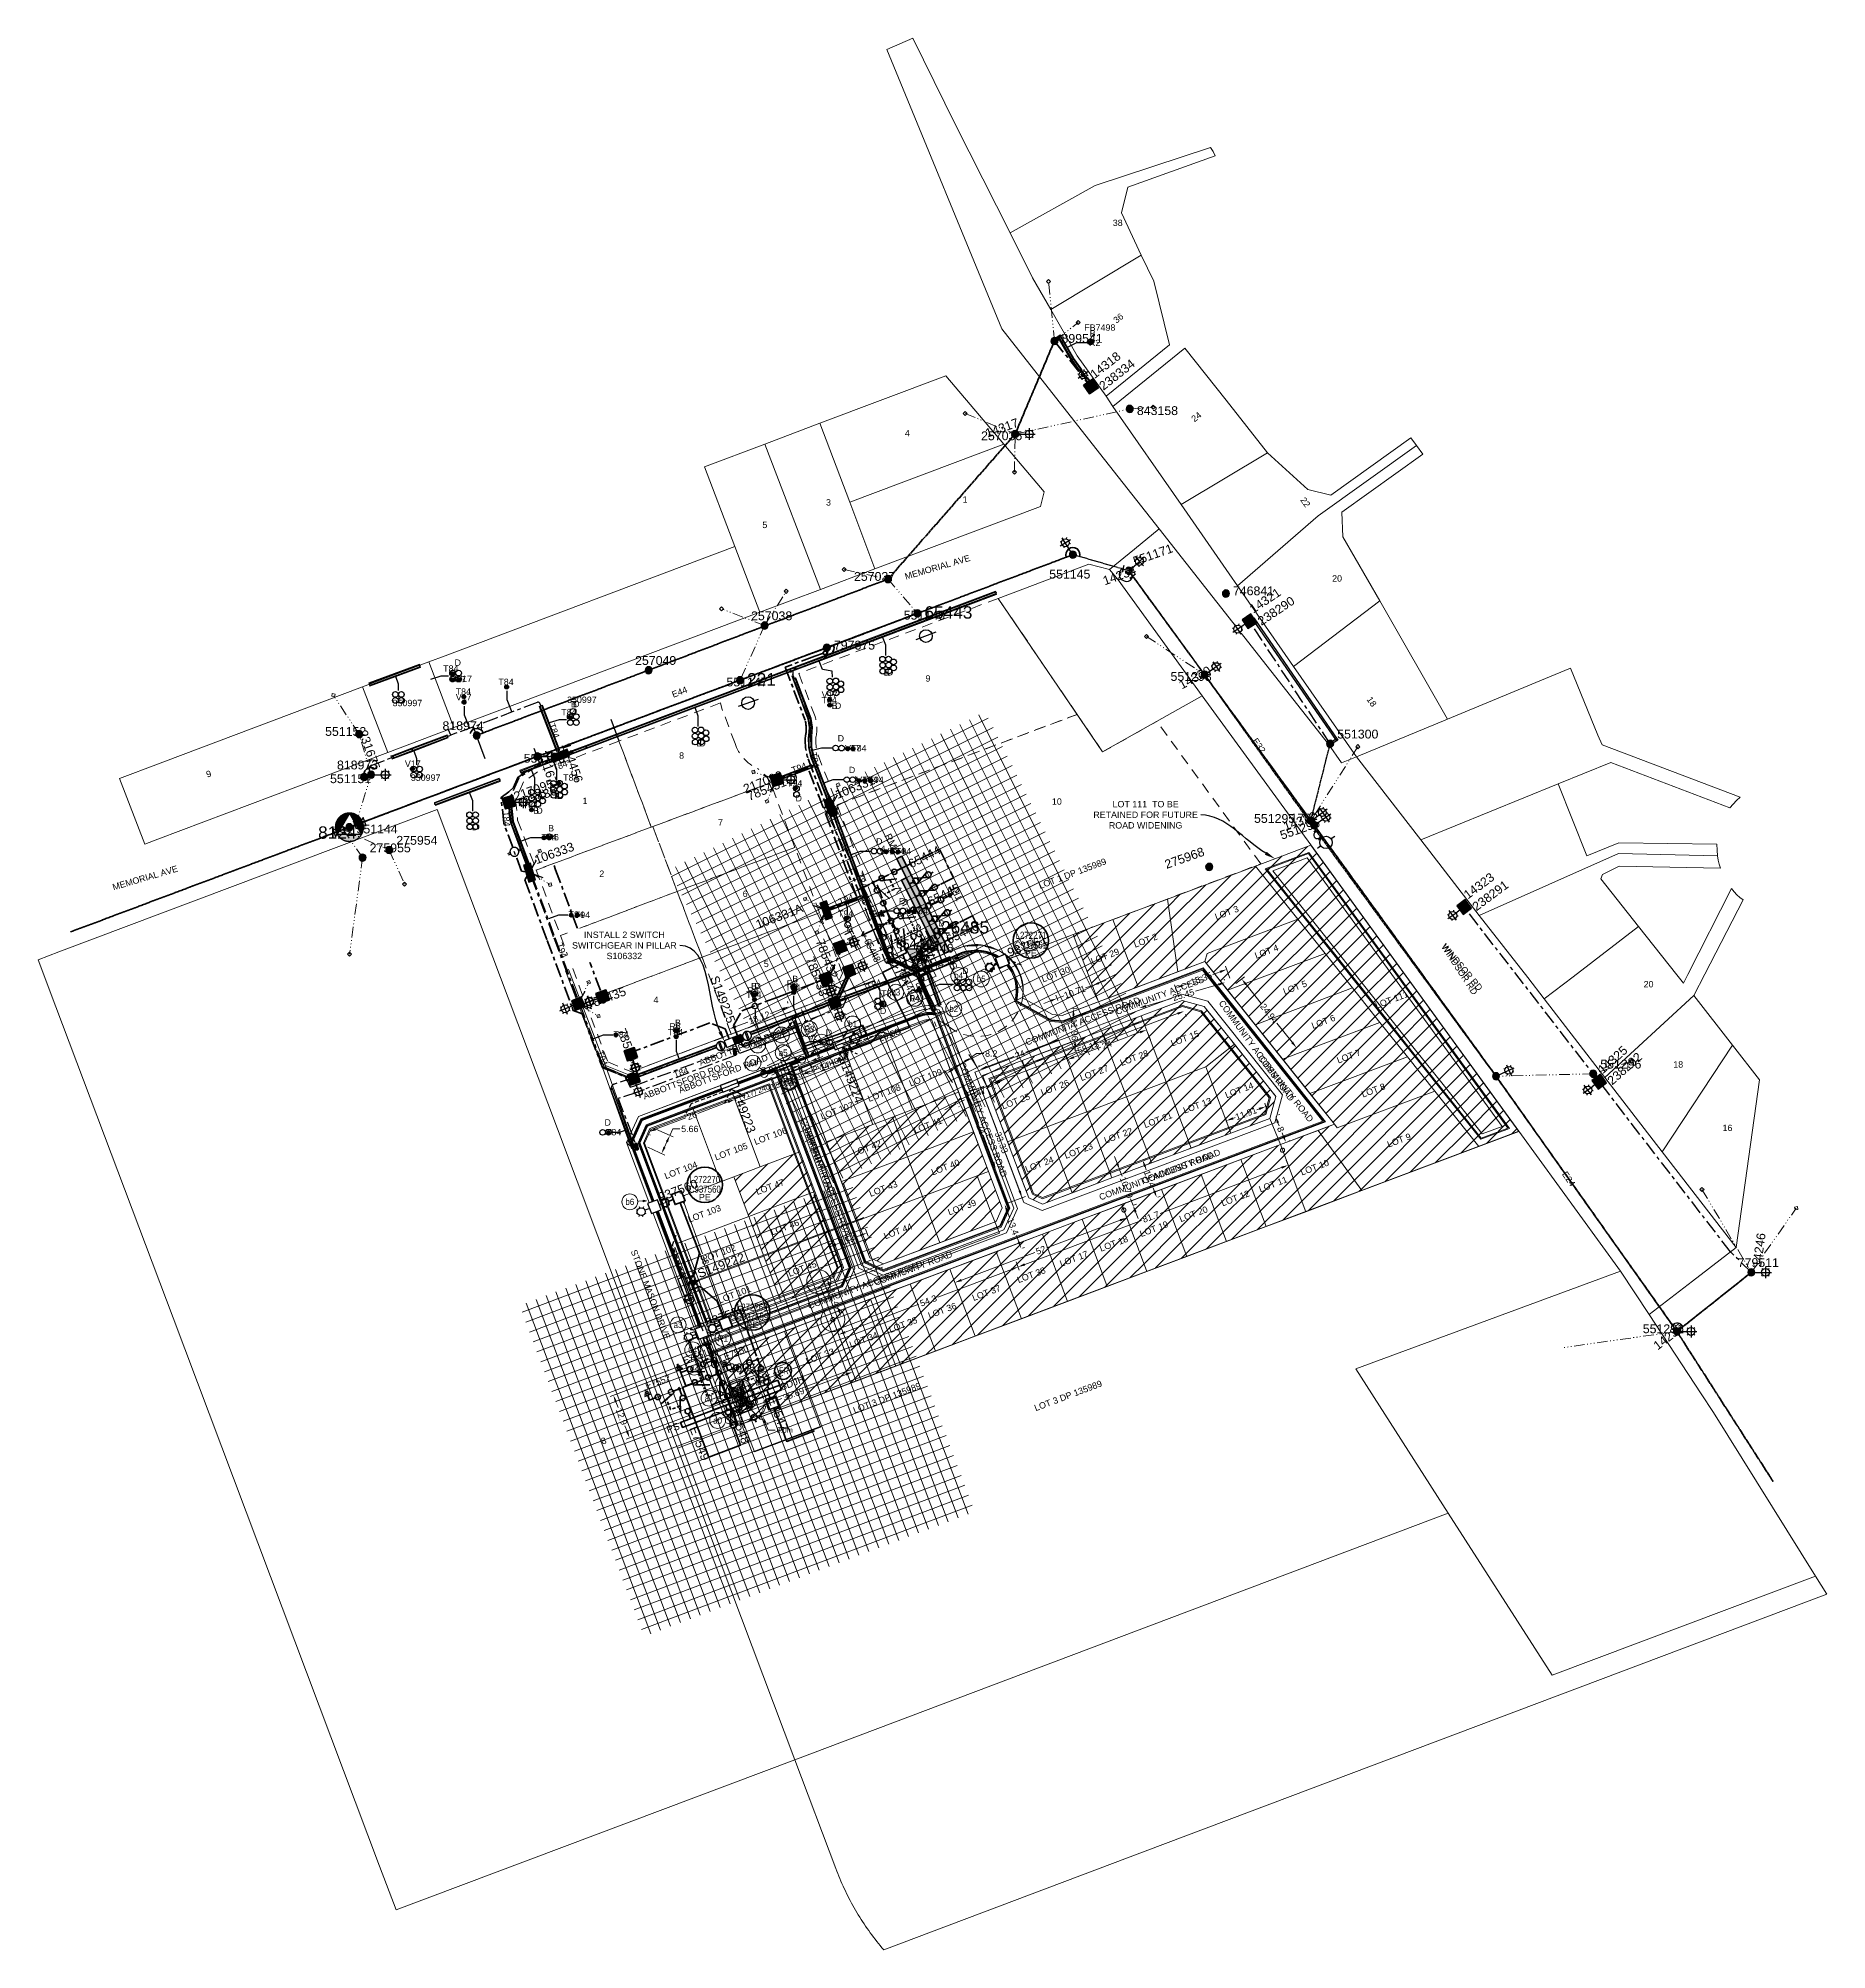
# Model space of a CAD drawing. Header units: metres. Extents: x 310735 to 311241, y 6267063 to 6267603.
import ezdxf
from ezdxf import colors
from ezdxf.entities.mleader import LeaderData, LeaderLine
from ezdxf.enums import TextEntityAlignment as Align
from ezdxf.math import Vec2, Vec3

# ---------------------------------------------------------------- set-up
doc = ezdxf.new("R2010")
doc.units = ezdxf.units.M
for name, pattern in [('Cable Exist OH', [1, 1, 0]), ('Cable Exist UG', [7, 4, -1, 1, -1]), ('CENTERX2', [4, 2.5, -0.5, 0.5, -0.5]), ('Dash', [5, 3, -2]), ('DASHED', [19.05, 12.7, -6.35]), ('IE Trench LV', [6, 4, -2]), ('PHANTOM', [6.15, 3, -0.75, 0.3, -0.75, 0.3, -0.75, 0.3]), ('PHANTOM2', [2.45, 1, -0.25, 0.15, -0.25, 0.15, -0.25, 0.15, -0.25]), ('PHANTOMX2', [6.6, 3, -0.75, 0.2, -0.75, 0.2, -0.75, 0.2, -0.75])]:
    doc.linetypes.add(name, pattern=pattern)
doc.layers.get('0').update_dxf_attribs({"color": 6})
for name, color, linetype, lineweight in [('_User Dimensions', 140, 'Continuous', 13), ('_User Miscellaneous1', 30, 'Continuous', 13), ('_User Miscellaneous3', 51, 'Continuous', 13), ('_User Miscellaneous4', 151, 'Continuous', 13), ('_User Miscellaneous5', 121, 'Continuous', 13), ('_User Miscellaneous9', 211, 'Continuous', 13), ('_User_HV_Exist', 1, 'Continuous', 35), ('_User_LV_Exist', 5, 'Continuous', 35), ('_User_SL_Exist', 4, 'Continuous', 35), ('Cadastre Developer_SP_EXT', 98, 'Continuous', 15), ('Cadastre Developer_SP_NEW', 92, 'Continuous', 15), ('Cadastre Easements_SP_NEW', 52, 'DASHED', 15), ('Cadastre Land Parcels_SP_EXT', 118, 'Continuous', 15), ('Cadastre Roads_SP_EXT', 218, 'Continuous', 15), ('Cadastre Roads_SP_NEW', 214, 'Continuous', 15), ('Mains_HV_EXT', 13, 'Continuous', 25), ('Mains_LV_EXT', 163, 'Continuous', 25), ('Mains_LV_SL_EXT', 135, 'Continuous', 25), ('Mains_SL_EXT', 131, 'Continuous', 25), ('Services_SP_EXT', 42, 'PHANTOMX2', 20)]:
    doc.layers.add(name, color=color, linetype=linetype, lineweight=lineweight)
doc.layers.add('_User Miscellaneous12', color=252, linetype='Continuous', lineweight=13, plot=False, transparency=0.5)
doc.layers.add('_User Miscellaneous8', color=181, linetype='Continuous', lineweight=13, transparency=0.5)
for name, color, linetype in [('Duct_SP_EXT', 30, 'Continuous'), ('Duct_SP_NEW', 2, 'Continuous'), ('Equip_HV_EXT', 7, 'Continuous'), ('Equip_LV_EXT', 7, 'Continuous'), ('Equip_LV_NEW', 2, 'Continuous'), ('Equip_SP_HV_EXT', 7, 'Continuous'), ('Equip_SP_LV_EXT', 7, 'Continuous'), ('Equip_SP_SL_EXT', 7, 'Continuous'), ('Equip_SP_SL_MOD', 3, 'Continuous'), ('Equip_SP_SL_NEW', 2, 'Continuous'), ('Mains_HV_New_V17', 2, 'Cable x'), ('Mains_LV_New_T84', 2, 'Cable x'), ('Mains_LV_New_T94', 2, 'Cable o'), ('Mains_SL_NEW_R6', 2, 'Continuous'), ('Notes_SP_MISC', 7, 'Continuous'), ('Services_SP_NEW_UG', 2, 'IE Trench LV'), ('Sub_SP_EXT', 7, 'Continuous'), ('Sub_SP_NEW', 2, 'Continuous'), ('Sub_SP_TR_HV_LV_EXT', 7, 'Continuous'), ('SupportsOH_SP_TR_HV_LV_SL_EXT', 7, 'Continuous'), ('SupportsOH_SP_TR_HV_LV_SL_MOD', 3, 'Continuous'), ('SupportsUG_SP_LV_EXT', 7, 'Continuous'), ('SupportsUG_SP_LV_NEW', 2, 'Continuous'), ('SupportsUG_SP_LV_SL_EXT', 7, 'Continuous'), ('SupportsUG_SP_LV_SL_NEW', 2, 'Continuous'), ('Trench_SP_EXT', 7, 'Continuous'), ('Trench_SP_NEW', 2, 'Continuous'), ('UG_Details_SP_MISC', 7, 'Continuous')]:
    doc.layers.add(name, color=color, linetype=linetype)
doc.layers.add('UNKNOWN_FEATURES', color=1, linetype='DASHED', plot=False)
doc.styles.add('ARIAL', font='arial.ttf', dxfattribs={"height": 2})
doc.styles.add('COLUMN_LABEL', font='arial.ttf', dxfattribs={"height": 2})
doc.styles.add('HVSW_LABEL', font='arial.ttf', dxfattribs={"height": 3.5})
doc.styles.add('iecARIAL', font='arial.ttf', dxfattribs={"height": 2})
doc.styles.add('iecISOCP', font='isocp.shx')
doc.styles.add('ieISOCP', font='arial.ttf', dxfattribs={"height": 1.5})
doc.styles.add('POLE_LABEL', font='arial.ttf', dxfattribs={"height": 2})
doc.styles.add('SL_LABEL', font='arial.ttf', dxfattribs={"height": 2})
doc.styles.get("Standard").update_dxf_attribs({"font": 'arial.ttf'})
doc.styles.add('SWG_LABEL', font='arial.ttf')
doc.styles.add('SWITCH_LABEL', font='arial.ttf', dxfattribs={"height": 2})
doc.linetypes.add('Cable 1', pattern='A,5,-0.3,["//",Standard,S=1.35,R=0,X=0,Y=-0.65],-1.2', length=6.5)
doc.linetypes.add('Cable 4', pattern='A,5.25,-0.1,["o",Standard,S=2,R=0,X=1.2,Y=-0.7],-4', length=9.35)
doc.linetypes.add('Cable New UG', pattern='A,5.5,-0.01,["X",Standard,S=1.8,R=0,X=0,Y=-0.94],-1.7', length=7.21)
doc.linetypes.add('Cable o', pattern='A,3.5,-0.01,["O",Standard,S=1.25,R=0,X=0,Y=-0.63],-1.36', length=4.87)
doc.linetypes.add('Cable x', pattern='A,4.5,-0.01,["X",Standard,S=1.25,R=0,X=0,Y=-0.65],-1.2', length=5.71)
doc.linetypes.add('IE Trench HV', pattern='A,4,-0.4,["/",Standard,S=2,R=0,X=0.25,Y=-1],-1.6', length=6)
doc.dimstyles.new('1.8mm_1_1000', dxfattribs={"dimtxt": 1.8, "dimasz": 2, "dimexe": 1, "dimexo": 3, "dimgap": 0.5, "dimtad": 0, "dimtoh": 1, "dimlfac": -1, "dimzin": 12, "dimdsep": 46, "dimtxsty": 'Standard', "dimcen": 1, "dimclrd": 256, "dimclre": 256, "dimclrt": 256, "dimazin": 3, "dimtfac": 1, "dimtmove": 0, "dimatfit": 3, "dimfxl": 1, "dimtolj": 1, "dimtzin": 0, "dimlwd": -1, "dimlwe": -1, "dimarcsym": 0})
doc.dimstyles.new('1.8mm_1_50', dxfattribs={"dimtxt": 0.09, "dimasz": 0.1, "dimexe": 0.05, "dimexo": 0.15, "dimgap": 0.025, "dimtad": 0, "dimtoh": 1, "dimlfac": -1, "dimzin": 12, "dimdsep": 46, "dimtxsty": 'Standard', "dimcen": 1, "dimclrd": 256, "dimclre": 256, "dimclrt": 256, "dimazin": 3, "dimtfac": 1, "dimtmove": 0, "dimatfit": 3, "dimfxl": 1, "dimtolj": 1, "dimtzin": 0, "dimlwd": -1, "dimlwe": -1, "dimarcsym": 0})

msp = doc.modelspace()

# ---------------------------------------------------------------- texts
at = {"layer": '_User Miscellaneous1'}
for s, rotation, p in [('LOT 1 DP 135989', 20.67883, (311018.498, 6267362.694)), ('COMMUNITY ACCESS ROAD', 20.67883, (311014.742, 6267318.417)), ('COMMUNITY ACCESS ROAD', 305.90167, (311068.958, 6267330.427)), ('COMMUNITY ACCESS ROAD', 290.47836, (310995.518, 6267313.312)), ('COMMUNITY ACCESS ROAD', 290.47836, (310951.664, 6267294.997)), ('COMMUNITY ACCESS ROAD', 20.67883, (311035.617, 6267274.579)), ('COMMUNITY ACCESS ROAD', 20.67883, (310953.166, 6267243.803)), ('LOT 3 DP 135989', 20.67883, (310965.986, 6267214.309))]:
    msp.add_text(s, height=1.8, rotation=rotation, dxfattribs=at).set_placement(p)
at = {"layer": '_User Miscellaneous3', "attachment_point": 5, "line_spacing_factor": 0.84}
for s, insert, char_height, rotation in [('COMMUNITY ACCESS WAY', (310932.673, 6267224.657), 0.15, 19.78019), ('STONE MASON DRIVE', (310929.646, 6267218.658), 0.15, 290.00418), ('Property Boundary', (310930.924, 6267221.902), 0.1, 291.1), ('PMS Plinth', (310932.834, 6267218.585), 0.1, 290.6), ('TO HV\\P EARTH\\P BAR', (310933.426, 6267218.495), 0.085, 290.6), ('HV. END', (310933.529, 6267219.345), 0.085, 20.63928), ('14.0m (Insulated)', (310931.408, 6267217.949), 0.1, 289.41244), ('PMS PLINTH', (310933.025, 6267217.394), 0.085, 290.6), ('TO LV NEUTRAL \\P/ EARTH BAR', (310933.677, 6267217.028), 0.085, 290.6), ('TO HV EARTH BAR\\P(ON LV SWITCH FRAME)', (310933.994, 6267217.349), 0.085, 290.6), ('Property Boundary', (310933.996, 6267213.675), 0.1, 291.1), ('LV. END', (310934.767, 6267216.208), 0.085, 21.24182), ('PMS {\\fISOCPEUR|b0|i0|c0|p34;℄}', (310935.299, 6267218.087), 0.085, 20.6), ('PMS Easement', (310935.529, 6267216.528), 0.1, 290.6)]:
    msp.add_mtext(s, dxfattribs=dict(at, insert=insert, char_height=char_height, rotation=rotation))
at = {"layer": '_User Miscellaneous3', "insert": (310929.705, 6267222.261), "char_height": 0.09, "attachment_point": 6, "rotation": 21.1, "style": 'iecARIAL'}
msp.add_mtext('4.8m Electrode', dxfattribs=at)
at = {"layer": '_User Miscellaneous3', "insert": (310934.016, 6267221.67), "char_height": 0.15, "attachment_point": 5, "line_spacing_factor": 0.84}
msp.add_mtext('Lot 32', dxfattribs=at)
at = {"layer": '_User Miscellaneous5'}
for s, p in [('DP 135989', (310939.941, 6267211.038)), ('LOT 3', (310940.415, 6267211.512))]:
    msp.add_text(s, height=0.25, dxfattribs=at).set_placement(p)
at = {"layer": '_User Miscellaneous5', "char_height": 0.2, "attachment_point": 5}
for s, insert, rotation in [('Property Boundary', (310928.203, 6267227.54), 290), ('PMS Plinth', (310932.879, 6267218.432), 290), ('HV', (310932.971, 6267219.749), 20.62616), ('*', (310933.277, 6267218.814), 24.68292), ('PMS Easement', (310933.673, 6267220.714), 290), ('LV', (310933.817, 6267217.503), 20.62616), ('Property Boundary', (310943.358, 6267215.081), 20.05084)]:
    msp.add_mtext(s, dxfattribs=dict(at, insert=insert, rotation=rotation))
at = {"layer": '_User Miscellaneous5', "insert": (310939.642, 6267224.6), "char_height": 0.25, "width": 1.06075, "attachment_point": 5}
msp.add_mtext('COMMUNITY TITLE', dxfattribs=at)
at = {"layer": '_User Miscellaneous5', "insert": (310930.452, 6267218.27), "char_height": 0.2, "attachment_point": 5, "rotation": 290.02616, "line_spacing_factor": 0.84}
msp.add_mtext('STONE MASON DRIVE', dxfattribs=at)
at = {"layer": '_User Miscellaneous5', "char_height": 0.25, "attachment_point": 5}
for s, insert in [('"B"', (310936.073, 6267218.8)), ('"C"', (310938.715, 6267219.088)), ('LOT 32', (310939.584, 6267223.786)), ('"A"', (310934.669, 6267218.271))]:
    msp.add_mtext(s, dxfattribs=dict(at, insert=insert))
at = {"layer": '_User_HV_Exist'}
for s, rotation, p in [('MEMORIAL AVE', 16.33679, (310980.519, 6267450.244)), ('WINDSOR RD', 303, (311131.981, 6267346.377)), ('COMMUNITY ACCESS', 20.65444, (311040.261, 6267327.077)), ('ABBOTTSFORD ROAD', 20.67883, (310922.395, 6267312.657)), ('COMMUNITY ROAD', 308.69774, (311079.967, 6267314.861)), ('COMMUNITY ROAD', 290.59379, (310950.523, 6267297.497)), ('COMMUNITY ROAD', 20.77641, (311047.799, 6267279.224)), ('COMMUNITY ROAD', 20.6634, (310971.902, 6267250.395))]:
    msp.add_text(s, height=1.8, rotation=rotation, dxfattribs=at).set_placement(p)
at = {"layer": '_User_HV_Exist', "char_height": 2}
for s, insert, attachment_point, rotation in [('RM6', (310977.915, 6267372.949), 6, 296.56505), ('PS', (310992.673, 6267343.433), 4, 296.56505), ('8DJH', (310951.74, 6267224.219), 6, 20.63928), ('PS', (310912.868, 6267209.57), 4, 20.6)]:
    msp.add_mtext(s, dxfattribs=dict(at, insert=insert, attachment_point=attachment_point, rotation=rotation))
at = {"layer": '_User_HV_Exist', "insert": (310932.951, 6267215.778), "char_height": 2.5, "attachment_point": 1, "rotation": 290.59365, "style": 'ieISOCP'}
msp.add_mtext_dynamic_manual_height_columns('E7548', width=6.96224, gutter_width=7.5, heights=[0], dxfattribs=at)
at = {"layer": '_User_LV_Exist'}
for s, rotation, p in [('MEMORIAL AVE', 16.33679, (310756.252, 6267362.34)), ('WINDSOR RD', 309.81654, (311131.981, 6267346.377))]:
    msp.add_text(s, height=1.8, rotation=rotation, dxfattribs=at).set_placement(p)
at = {"layer": '_User_LV_Exist', "char_height": 2, "attachment_point": 5, "style": 'ARIAL'}
for s, insert, rotation in [('V', (310978.362, 6267362.551), 116.56505), ('U', (310980.151, 6267358.973), 116.56505), ('T', (310981.94, 6267355.396), 116.56505), ('S', (310983.729, 6267351.818), 116.56505), ('R', (310985.518, 6267348.24), 116.56505), ('CB', (310939.783, 6267224.241), 20.63928), ('A', (310928.252, 6267219.858), 20.63928), ('B', (310934.228, 6267222.109), 20.63928)]:
    msp.add_mtext(s, dxfattribs=dict(at, insert=insert, rotation=rotation))
at = {"layer": 'Cadastre Developer_SP_EXT'}
for s, p in [('9', (310986.079, 6267421.412)), ('8', (310916.332, 6267399.593)), ('1', (310888.994, 6267386.789)), ('10', (311021.849, 6267386.604)), ('7', (310927.341, 6267380.661)), ('2', (310893.746, 6267366.152)), ('6', (310934.325, 6267360.488)), ('3', (310902.293, 6267347.082)), ('5', (310940.299, 6267340.625)), ('4', (310909.106, 6267330.477))]:
    msp.add_text(s, height=1.8, dxfattribs=at).set_placement(p)
at = {"layer": 'Cadastre Developer_SP_NEW'}
for s, rotation, p in [('LOT 3', 20.67883, (311068.387, 6267353.944)), ('LOT 2', 20.67883, (311045.413, 6267346.088)), ('LOT 29', 20.67883, (311033.271, 6267341.374)), ('LOT 4', 20.67883, (311079.656, 6267342.946)), ('LOT 5', 20.67883, (311087.702, 6267332.784)), ('LOT 111 ', 20.67883, (311113.76, 6267328.846)), ('LOT 6', 20.67883, (311095.738, 6267323.095)), ('LOT 15', 20.67883, (311055.907, 6267318.161)), ('LOT 28', 20.67883, (311041.563, 6267312.615)), ('LOT 7', 20.67883, (311102.901, 6267313.319)), ('LOT 109', 20.67883, (310981.831, 6267306.804)), ('LOT 27', 20.67883, (311030.207, 6267308.35)), ('LOT 108', 20.67883, (310970.102, 6267302.46)), ('LOT 26', 20.67883, (311019.108, 6267304.255)), ('LOT 14', 20.67883, (311071.273, 6267303.468)), ('LOT 8', 20.67883, (311109.888, 6267303.685)), ('LOT 107', 20.67883, (310956.76, 6267297.432)), ('LOT 25', 20.67883, (311008.009, 6267300.33)), ('LOT 13', 20.67883, (311059.423, 6267299.147)), ('LOT 106', 20.67883, (310937.949, 6267290.249)), ('LOT 41', 20.67883, (310983.108, 6267293.51)), ('LOT 22', 20.67883, (311037.041, 6267290.65)), ('LOT 21', 20.67883, (311048.25, 6267295.024)), ('LOT 105', 20.67883, (310926.783, 6267285.885)), ('LOT 42', 20.67883, (310965.917, 6267287.09)), ('LOT 23', 20.67883, (311025.779, 6267286.33)), ('LOT 9', 20.67883, (311117.139, 6267289.544)), ('LOT 104', 20.67883, (310912.577, 6267280.582)), ('LOT 40', 20.67883, (310988.115, 6267281.669)), ('LOT 24', 20.67883, (311014.703, 6267282.503)), ('LOT 10', 20.67883, (311092.616, 6267281.614)), ('LOT 47', 20.67883, (310938.458, 6267276.106)), ('LOT 43', 20.67883, (310970.507, 6267275.582)), ('LOT 11', 20.67883, (311080.826, 6267276.861)), ('LOT 39', 20.67883, (310992.788, 6267270.329)), ('LOT 20', 20.67883, (311058.317, 6267268.423)), ('LOT 12', 20.67883, (311070.175, 6267272.904)), ('LOT 46', 20.67883, (310942.65, 6267264.691)), ('LOT 44', 20.67883, (310974.68, 6267263.574)), ('LOT 19', 20.67883, (311047.127, 6267264.208)), ('LOT 102', 20.67883, (310923.418, 6267257.053)), ('LOT 18', 20.67883, (311035.738, 6267260.052)), ('STONE MASON DRIVE', 290.97647, (310902.601, 6267260.231)), ('LOT 45', 20.67883, (310947.581, 6267252.946)), ('LOT 17', 20.67883, (311024.471, 6267255.788)), ('LOT 38', 20.67883, (311012.408, 6267251.169)), ('LOT 101', 20.67883, (310927.774, 6267245.391)), ('LOT 37', 20.67883, (310999.687, 6267246.106)), ('LOT 35', 20.67883, (310976.103, 6267237.07)), ('LOT 36', 20.67883, (310987.201, 6267241.111)), ('LOT 34', 20.67883, (310964.918, 6267232.858)), ('LOT 33', 20.67883, (310952.616, 6267228.216)), ('LOT 32', 20.67883, (310938.038, 6267222.063)), ('LOT 3 DP 135989', 20.67883, (311017.273, 6267214.929))]:
    msp.add_text(s, height=1.8, rotation=rotation, dxfattribs=at).set_placement(p)
at = {"layer": 'Cadastre Land Parcels_SP_EXT'}
for s, p in [('38', (311039.087, 6267550.336)), ('4', (310980.236, 6267490.815)), ('3', (310957.903, 6267471.235)), ('1', (310996.579, 6267472.031)), ('5', (310939.912, 6267464.853)), ('20', (311101.165, 6267449.714)), ('4', (310973.327, 6267373.169)), ('20', (311189.34, 6267334.888)), ('18', (311197.723, 6267312.187)), ('16', (311211.667, 6267294.219))]:
    msp.add_text(s, height=1.8, dxfattribs=at).set_placement(p)
for s, rotation, p in [('36', 39.07426, (311040.127, 6267522.675)), ('24', 38.99615, (311062.209, 6267494.769)), ('22', 305.51059, (311092.046, 6267472.789)), ('18', 304.68869, (311110.829, 6267416.379)), ('9', 16.4936, (310782.771, 6267394.235)), ('8', 20.41024, (310894.638, 6267205.48))]:
    msp.add_text(s, height=1.8, rotation=rotation, dxfattribs=at).set_placement(p)
at = {"layer": 'Cadastre Roads_SP_EXT'}
for s, rotation, p in [('MEMORIAL AVE', 16.33679, (310756.252, 6267362.34)), ('WINDSOR RD', 309.81654, (311131.981, 6267346.377)), ('WINDSOR RD', 309.81654, (311131.981, 6267346.377))]:
    msp.add_text(s, height=1.8, rotation=rotation, dxfattribs=at).set_placement(p)
at = {"layer": 'Duct_SP_EXT'}
for s, p in [('FB7498', (311031.007, 6267520.708)), ('B', (311032.541, 6267519.066)), ('T84', (310849.536, 6267424.211)), ('D', (310852.78, 6267425.891)), ('B', (310974.252, 6267423.144)), ('D', (310975.152, 6267423.144)), ('V17', (310851.542, 6267421.239)), ('T84', (310853.089, 6267417.685)), ('V17', (310853.225, 6267421.299)), ('T84', (310865.17, 6267420.441)), ('350997', (310835.231, 6267414.463)), ('D', (310836.642, 6267415.392)), ('V17', (310853.121, 6267416.115)), ('T84', (310882.965, 6267411.899)), ('350997', (310884.617, 6267415.384)), ('B', (310885.709, 6267414.153)), ('D', (310886.325, 6267414.166)), ('V17', (310956.689, 6267416.818)), ('T84', (310956.645, 6267415.296)), ('B', (310959.517, 6267413.684)), ('D', (310960.417, 6267413.684)), ('B', (310921.164, 6267403.086)), ('D', (310922.064, 6267403.086)), ('D', (310961.203, 6267404.468)), ('V17', (310963.294, 6267401.679)), ('T84', (310965.06, 6267401.679)), ('V17', (310838.705, 6267397.296)), ('D', (310964.363, 6267395.516)), ('350997', (310840.394, 6267393.336)), ('D', (310841.805, 6267394.265)), ('V17', (310966.455, 6267392.727)), ('T84', (310968.221, 6267392.727)), ('T94', (310969.91, 6267392.734)), ('B', (310880.951, 6267388.163)), ('D', (310881.851, 6267388.163)), ('D', (310949.283, 6267387.523)), ('D', (310857.716, 6267379.36)), ('B', (310875.013, 6267384)), ('D', (310875.913, 6267384)), ('B', (310879.256, 6267379.021)), ('D', (310972.071, 6267375.289)), ('V17', (310974.163, 6267372.5)), ('T84', (310975.929, 6267372.5)), ('T94', (310977.699, 6267372.554)), ('D', (310978.532, 6267358.403)), ('T84', (310885.05, 6267354.577)), ('T94', (310886.819, 6267354.525)), ('T94', (310961.302, 6267354.853)), ('V17', (310980.624, 6267355.614)), ('T84', (310982.39, 6267355.614)), ('D', (310963.721, 6267350.651)), ('B', (310948.394, 6267336.368)), ('B', (310957.535, 6267337.034)), ('D', (310996.444, 6267338.699)), ('T84', (310935.283, 6267331.927)), ('R6', (310935.698, 6267333.104)), ('B', (310936.694, 6267334.346)), ('D', (310937.645, 6267334.361)), ('T84', (310946.364, 6267333.937)), ('R6', (310946.779, 6267335.114)), ('R6', (310957.382, 6267334.845)), ('T84', (310973.525, 6267332.233)), ('D', (310973.163, 6267327.36)), ('T84', (310897.724, 6267320.679)), ('T84', (310913.165, 6267321.349)), ('R6', (310913.542, 6267322.939)), ('B', (310915.179, 6267323.993)), ('D', (310957.837, 6267321.186)), ('D', (310895.219, 6267295.761)), ('T84', (310895.632, 6267293.017))]:
    msp.add_text(s, height=1.8, dxfattribs=at).set_placement(p)
msp.add_text('D', height=1.8, rotation=359.8915, dxfattribs=at).set_placement((310989.642, 6267352.132))
at = {"layer": 'Mains_LV_EXT'}
for s, rotation, p in [('E44', 21.59065, (310914.704, 6267416.813)), ('E44', 21.59065, (310914.704, 6267416.813)), ('T84', 290.66005, (310879.386, 6267409.239)), ('T84', 290.66005, (310879.386, 6267409.239)), ('T84', 290.66005, (310879.386, 6267409.239)), ('T84', 290.66005, (310879.386, 6267409.239)), ('T84', 290.66005, (310879.386, 6267409.239)), ('T84', 290.66005, (310879.386, 6267409.239)), ('E32', 304.42434, (311078.457, 6267404.653)), ('T84', 281.88466, (310953.426, 6267401.219)), ('T84', 290.68248, (310966.399, 6267366.834)), ('T94', 20.25114, (310961.837, 6267358.165)), ('T94', 290.40621, (310881.553, 6267347.063)), ('T84', 290.68055, (310892.964, 6267316.588)), ('T84', 20.51419, (310915.148, 6267309.229)), ('E24', 304.65633, (311166.118, 6267282.03))]:
    msp.add_text(s, height=1.8, rotation=rotation, dxfattribs=at).set_placement(p)

# ---------------------------------------------------------------- blocks, each defined once
blk = doc.blocks.new('SUB_POLE_EXT')
at = {"linetype": 'DASHED', "transparency": 33554495}
h = blk.add_hatch(color=256, dxfattribs=at)
h.dxf.hatch_style = 1
h.paths.add_polyline_path([(0, 4), (-0.05, 4), (-0.15, 4), (-0.25, 3.99), (-0.34, 3.99), (-0.44, 3.98), (-0.54, 3.96), (-0.64, 3.95), (-0.73, 3.93), (-0.83, 3.91), (-0.92, 3.89), (-1.02, 3.87), (-1.11, 3.84), (-1.21, 3.81), (-1.3, 3.78), (-1.39, 3.75), (-1.49, 3.71), (-1.58, 3.68), (-1.67, 3.64), (-1.75, 3.59), (-1.84, 3.55), (-1.93, 3.5), (-2.01, 3.46), (-2.1, 3.41), (-2.18, 3.35), (-2.26, 3.3), (-2.34, 3.24), (-2.42, 3.18), (-2.5, 3.12), (-2.58, 3.06), (-2.65, 3), (-2.72, 2.93), (-2.79, 2.86), (-2.86, 2.79), (-2.93, 2.72), (-3, 2.65), (-3.06, 2.58), (-3.12, 2.5), (-3.18, 2.42), (-3.24, 2.34), (-3.3, 2.26), (-3.35, 2.18), (-3.41, 2.1), (-3.46, 2.01), (-3.5, 1.93), (-3.55, 1.84), (-3.59, 1.75), (-3.64, 1.67), (-3.68, 1.58), (-3.71, 1.49), (-3.75, 1.39), (-3.78, 1.3), (-3.81, 1.21), (-3.84, 1.11), (-3.87, 1.02), (-3.89, 0.92), (-3.91, 0.83), (-3.93, 0.73), (-3.95, 0.64), (-3.96, 0.54), (-3.98, 0.44), (-3.99, 0.34), (-3.99, 0.25), (-4, 0.15), (-4, 0.05), (-4, -0.05), (-4, -0.15), (-3.99, -0.25), (-3.99, -0.34), (-3.98, -0.44), (-3.96, -0.54), (-3.95, -0.64), (-3.93, -0.73), (-3.91, -0.83), (-3.89, -0.92), (-3.87, -1.02), (-3.84, -1.11), (-3.81, -1.21), (-3.78, -1.3), (-3.75, -1.39), (-3.71, -1.49), (-3.68, -1.58), (-3.64, -1.67), (-3.59, -1.75), (-3.55, -1.84), (-3.5, -1.93), (-3.46, -2)])
h.paths.add_polyline_path([(-1.19, 0.53), (2.55, 0.53), (2.55, 0.92), (-1.19, 0.92)], flags=9)
h.paths.add_polyline_path([(-1.18, -2.21), (0.35, -2.21), (0.35, -1.9), (-1.18, -1.9)], flags=9)
h = blk.add_hatch(color=256, dxfattribs=at)
h.dxf.hatch_style = 1
h.paths.add_polyline_path([(3.59, 1.75), (3.55, 1.84), (3.5, 1.93), (3.46, 2.01), (3.41, 2.1), (3.35, 2.18), (3.3, 2.26), (3.24, 2.34), (3.18, 2.42), (3.12, 2.5), (3.06, 2.58), (3, 2.65), (2.93, 2.72), (2.86, 2.79), (2.79, 2.86), (2.72, 2.93), (2.65, 3), (2.58, 3.06), (2.5, 3.12), (2.42, 3.18), (2.34, 3.24), (2.26, 3.3), (2.18, 3.35), (2.1, 3.41), (2.01, 3.46), (1.93, 3.5), (1.84, 3.55), (1.75, 3.59), (1.67, 3.64), (1.58, 3.68), (1.49, 3.71), (1.39, 3.75), (1.3, 3.78), (1.21, 3.81), (1.11, 3.84), (1.02, 3.87), (0.92, 3.89), (0.83, 3.91), (0.73, 3.93), (0.64, 3.95), (0.54, 3.96), (0.44, 3.98), (0.34, 3.99), (0.25, 3.99), (0.15, 4), (0.05, 4), (0, 4), (3.46, -2), (3.5, -1.93), (3.55, -1.84), (3.59, -1.75), (3.64, -1.67), (3.68, -1.58), (3.71, -1.49), (3.75, -1.39), (3.78, -1.3), (3.81, -1.21), (3.84, -1.11), (3.87, -1.02), (3.89, -0.92), (3.91, -0.83), (3.93, -0.73), (3.95, -0.64), (3.96, -0.54), (3.98, -0.44), (3.99, -0.34), (3.99, -0.25), (4, -0.15), (4, -0.05), (4, 0.05), (4, 0.15), (3.99, 0.25), (3.99, 0.34), (3.98, 0.44), (3.96, 0.54), (3.95, 0.64), (3.93, 0.73), (3.91, 0.83), (3.89, 0.92), (3.87, 1.02), (3.84, 1.11), (3.81, 1.21), (3.78, 1.3), (3.75, 1.39), (3.71, 1.49), (3.68, 1.58), (3.64, 1.67)])
h = blk.add_hatch(color=256, dxfattribs=at)
h.dxf.hatch_style = 1
h.paths.add_polyline_path([(3.12, -2.5), (3.18, -2.42), (3.24, -2.34), (3.3, -2.26), (3.35, -2.18), (3.41, -2.1), (3.46, -2.01), (3.46, -2), (-3.46, -2), (-3.46, -2.01), (-3.41, -2.1), (-3.35, -2.18), (-3.3, -2.26), (-3.24, -2.34), (-3.18, -2.42), (-3.12, -2.5), (-3.06, -2.58), (-3, -2.65), (-2.93, -2.72), (-2.86, -2.79), (-2.79, -2.86), (-2.72, -2.93), (-2.65, -3), (-2.58, -3.06), (-2.5, -3.12), (-2.42, -3.18), (-2.34, -3.24), (-2.26, -3.3), (-2.18, -3.35), (-2.1, -3.41), (-2.01, -3.46), (-1.93, -3.5), (-1.84, -3.55), (-1.75, -3.59), (-1.67, -3.64), (-1.58, -3.68), (-1.49, -3.71), (-1.39, -3.75), (-1.3, -3.78), (-1.21, -3.81), (-1.11, -3.84), (-1.02, -3.87), (-0.92, -3.89), (-0.83, -3.91), (-0.73, -3.93), (-0.64, -3.95), (-0.54, -3.96), (-0.44, -3.98), (-0.34, -3.99), (-0.25, -3.99), (-0.15, -4), (-0.05, -4), (0.05, -4), (0.15, -4), (0.25, -3.99), (0.34, -3.99), (0.44, -3.98), (0.54, -3.96), (0.64, -3.95), (0.73, -3.93), (0.83, -3.91), (0.92, -3.89), (1.02, -3.87), (1.11, -3.84), (1.21, -3.81), (1.3, -3.78), (1.39, -3.75), (1.49, -3.71), (1.58, -3.68), (1.67, -3.64), (1.75, -3.59), (1.84, -3.55), (1.93, -3.5), (2.01, -3.46), (2.1, -3.41), (2.18, -3.35), (2.26, -3.3), (2.34, -3.24), (2.42, -3.18), (2.5, -3.12), (2.58, -3.06), (2.65, -3), (2.72, -2.93), (2.79, -2.86), (2.86, -2.79), (2.93, -2.72), (3, -2.65), (3.06, -2.58)])
h.paths.add_polyline_path([(-1.4, -2.03), (-1.27, -2.03), (-1.27, -1.88), (-1.4, -1.88)], flags=9)
at = {"flags": 128}
for points in [[(-0.05, 4), (-0.15, 4), (-0.25, 3.99), (-0.34, 3.99), (-0.44, 3.98), (-0.54, 3.96), (-0.64, 3.95), (-0.73, 3.93), (-0.83, 3.91), (-0.92, 3.89), (-1.02, 3.87), (-1.11, 3.84), (-1.21, 3.81), (-1.3, 3.78), (-1.39, 3.75), (-1.49, 3.71), (-1.58, 3.68), (-1.67, 3.64), (-1.75, 3.59), (-1.84, 3.55), (-1.93, 3.5), (-2.01, 3.46), (-2.1, 3.41), (-2.18, 3.35), (-2.26, 3.3), (-2.34, 3.24), (-2.42, 3.18), (-2.5, 3.12), (-2.58, 3.06), (-2.65, 3), (-2.72, 2.93), (-2.79, 2.86), (-2.86, 2.79), (-2.93, 2.72), (-3, 2.65), (-3.06, 2.58), (-3.12, 2.5), (-3.18, 2.42), (-3.24, 2.34), (-3.3, 2.26), (-3.35, 2.18), (-3.41, 2.1), (-3.46, 2.01), (-3.5, 1.93), (-3.55, 1.84), (-3.59, 1.75), (-3.64, 1.67), (-3.68, 1.58), (-3.71, 1.49), (-3.75, 1.39), (-3.78, 1.3), (-3.81, 1.21), (-3.84, 1.11), (-3.87, 1.02), (-3.89, 0.92), (-3.91, 0.83), (-3.93, 0.73), (-3.95, 0.64), (-3.96, 0.54), (-3.98, 0.44), (-3.99, 0.34), (-3.99, 0.25), (-4, 0.15), (-4, 0.05), (-4, -0.05), (-4, -0.15), (-3.99, -0.25), (-3.99, -0.34), (-3.98, -0.44), (-3.96, -0.54), (-3.95, -0.64), (-3.93, -0.73), (-3.91, -0.83), (-3.89, -0.92), (-3.87, -1.02), (-3.84, -1.11), (-3.81, -1.21), (-3.78, -1.3), (-3.75, -1.39), (-3.71, -1.49), (-3.68, -1.58), (-3.64, -1.67), (-3.59, -1.75), (-3.55, -1.84), (-3.5, -1.93), (-3.46, -2.01), (-3.41, -2.1), (-3.35, -2.18), (-3.3, -2.26), (-3.24, -2.34), (-3.18, -2.42), (-3.12, -2.5), (-3.06, -2.58), (-3, -2.65), (-2.93, -2.72), (-2.86, -2.79), (-2.79, -2.86), (-2.72, -2.93), (-2.65, -3), (-2.58, -3.06), (-2.5, -3.12), (-2.42, -3.18), (-2.34, -3.24), (-2.26, -3.3), (-2.18, -3.35), (-2.1, -3.41), (-2.01, -3.46), (-1.93, -3.5), (-1.84, -3.55), (-1.75, -3.59), (-1.67, -3.64), (-1.58, -3.68), (-1.49, -3.71), (-1.39, -3.75), (-1.3, -3.78), (-1.21, -3.81), (-1.11, -3.84), (-1.02, -3.87), (-0.92, -3.89), (-0.83, -3.91), (-0.73, -3.93), (-0.64, -3.95), (-0.54, -3.96), (-0.44, -3.98), (-0.34, -3.99), (-0.25, -3.99), (-0.15, -4), (-0.05, -4), (0.05, -4), (0.15, -4), (0.25, -3.99), (0.34, -3.99), (0.44, -3.98), (0.54, -3.96), (0.64, -3.95), (0.73, -3.93), (0.83, -3.91), (0.92, -3.89), (1.02, -3.87), (1.11, -3.84), (1.21, -3.81), (1.3, -3.78), (1.39, -3.75), (1.49, -3.71), (1.58, -3.68), (1.67, -3.64), (1.75, -3.59), (1.84, -3.55), (1.93, -3.5), (2.01, -3.46), (2.1, -3.41), (2.18, -3.35), (2.26, -3.3), (2.34, -3.24), (2.42, -3.18), (2.5, -3.12), (2.58, -3.06), (2.65, -3), (2.72, -2.93), (2.79, -2.86), (2.86, -2.79), (2.93, -2.72), (3, -2.65), (3.06, -2.58), (3.12, -2.5), (3.18, -2.42), (3.24, -2.34), (3.3, -2.26), (3.35, -2.18), (3.41, -2.1), (3.46, -2.01), (3.5, -1.93), (3.55, -1.84), (3.59, -1.75), (3.64, -1.67), (3.68, -1.58), (3.71, -1.49), (3.75, -1.39), (3.78, -1.3), (3.81, -1.21), (3.84, -1.11), (3.87, -1.02), (3.89, -0.92), (3.91, -0.83), (3.93, -0.73), (3.95, -0.64), (3.96, -0.54), (3.98, -0.44), (3.99, -0.34), (3.99, -0.25), (4, -0.15), (4, -0.05), (4, 0.05), (4, 0.15), (3.99, 0.25), (3.99, 0.34), (3.98, 0.44), (3.96, 0.54), (3.95, 0.64), (3.93, 0.73), (3.91, 0.83), (3.89, 0.92), (3.87, 1.02), (3.84, 1.11), (3.81, 1.21), (3.78, 1.3), (3.75, 1.39), (3.71, 1.49), (3.68, 1.58), (3.64, 1.67), (3.59, 1.75), (3.55, 1.84), (3.5, 1.93), (3.46, 2.01), (3.41, 2.1), (3.35, 2.18), (3.3, 2.26), (3.24, 2.34), (3.18, 2.42), (3.12, 2.5), (3.06, 2.58), (3, 2.65), (2.93, 2.72), (2.86, 2.79), (2.79, 2.86), (2.72, 2.93), (2.65, 3), (2.58, 3.06), (2.5, 3.12), (2.42, 3.18), (2.34, 3.24), (2.26, 3.3), (2.18, 3.35), (2.1, 3.41), (2.01, 3.46), (1.93, 3.5), (1.84, 3.55), (1.75, 3.59), (1.67, 3.64), (1.58, 3.68), (1.49, 3.71), (1.39, 3.75), (1.3, 3.78), (1.21, 3.81), (1.11, 3.84), (1.02, 3.87), (0.92, 3.89), (0.83, 3.91), (0.73, 3.93), (0.64, 3.95), (0.54, 3.96), (0.44, 3.98), (0.34, 3.99), (0.25, 3.99), (0.15, 4), (0.05, 4)], [(0, 4), (-3.46, -2), (3.46, -2)]]:
    blk.add_lwpolyline(points, close=True, dxfattribs=at)
at = {"flags": 8}
blk.add_attdef('ASSET_NUM', text='', height=2.5, dxfattribs=at).set_placement((0, 7), align=Align.MIDDLE_CENTER)
for tag, flags, p in [('STREET_CODE', 9, (-1.38, 1.45)), ('NO_PHASES', 9, (-1.38, 1.05)), ('OPERATED_BY', 9, (-1.38, 0.65)), ('MAINTAINED_BY', 9, (-1.38, 0.45)), ('ORIENTATION', 9, (-1.38, 0.25)), ('OWNED_BY', 9, (-1.38, 0.05)), ('CONSTRUCTED_VOLTAGE', 9, (-1.13, 0.75)), ('OPERATING_VOLTAGE', 9, (-1.13, 0.35)), ('STATE', 9, (-1.38, -0.35)), ('USAGE', 9, (-1.38, -0.75)), ('LEGEND', 9, (-1.38, -0.95)), ('SUBURB', 9, (-1.38, -1.15)), ('STREETNAME', 9, (-1.38, -1.35)), ('LOCATION', 9, (-1.38, -1.55)), ('NOTES', 9, (-1.38, -1.75)), ('Z', 1, (-1.38, -1.95)), ('SECONDARY_VOLTAGE', 9, (-1.13, -0.65)), ('SUBSTATION_TYPE', 9, (-1.13, -1.05))]:
    blk.add_attdef(tag, text='', height=0.1, dxfattribs=dict(flags=flags)).set_placement(p, align=Align.MIDDLE_LEFT)
blk = doc.blocks.new('*U350')
at = {"ltscale": 10}
h = blk.add_hatch(color=256, dxfattribs=at)
h.dxf.hatch_style = 1
h.paths.add_polyline_path([(4.47, 0), (0, 0), (2.68, 3.58)])
h.paths.add_polyline_path([(-2.68, -3.58), (-4.47, 0), (0, 0)])
blk.add_line((2.68, 3.58), (-2.68, -3.58))
blk.add_lwpolyline([(-2.68, -3.58), (4.47, 0), (2.68, 3.58), (-4.47, 0)], close=True)
at = {"ltscale": 10, "flags": 128}
for points in [[(-2.68, -3.58), (-4.47, 0), (0, 0)], [(4.47, 0), (0, 0), (2.68, 3.58)]]:
    blk.add_lwpolyline(points, close=True, dxfattribs=at)
at = {"flags": 8}
blk.add_attdef('ASSET_NUM', text='', height=2.5, dxfattribs=at).set_placement((0, 5), align=Align.MIDDLE_CENTER)
for tag, flags, p in [('STREET_CODE', 9, (1.5, 0)), ('OPERATING_VOLTAGE', 9, (1.5, -0.4)), ('ORIENTATION', 9, (1.5, -0.6)), ('OWNED_BY', 9, (1.5, -0.8)), ('OPERATED_BY', 9, (1.5, -1)), ('CONSTRUCTED_VOLTAGE', 9, (1.5, -1.4)), ('SECONDARY_VOLTAGE', 9, (1.5, -1.6)), ('STATE', 9, (1.5, -1.8)), ('SUBSTATION_TYPE', 9, (1.5, -2.2)), ('SUBURB', 9, (1.5, -2.8)), ('STREETNAME', 9, (1.5, -3)), ('Z', 1, (1.5, -3.6)), ('NO_PHASES', 9, (1.5, -0.2)), ('MAINTAINED_BY', 9, (1.5, -1.2)), ('PARENT', 9, (1.5, -2)), ('USAGE', 9, (1.5, -2.4)), ('LEGEND', 9, (1.5, -2.6)), ('LOCATION', 9, (1.5, -3.2)), ('NOTES', 9, (1.5, -3.4))]:
    blk.add_attdef(tag, text='', height=0.2, dxfattribs=dict(flags=flags)).set_placement(p, align=Align.MIDDLE_LEFT)
blk = doc.blocks.new('COLUMN_EXT')
blk.add_hatch(color=256).paths.add_polyline_path([(1.5, -1.5), (1.5, 1.5), (-1.5, 1.5), (-1.5, -1.5)])
blk.add_lwpolyline([(1.5, 1.5), (-1.5, 1.5), (-1.5, -1.5), (1.5, -1.5)], close=True)
at = {"flags": 9}
for tag, style, p in [('STRUCTURE_PLANT_NUMBER', 'POLE_LABEL', (-1.81, -0.03)), ('STREET_CODE', 'COLUMN_LABEL', (-1.81, 0.2))]:
    blk.add_attdef(tag, text='', height=0.2, rotation=180, dxfattribs=dict(at, style=style)).set_placement(p, align=Align.MIDDLE_LEFT)
for tag, p in [('COLUMN_TYPE', (-1.81, 0.4)), ('STREETNAME', (-1.81, 1.6)), ('OWNED_BY', (-1.81, 0.6)), ('LOCATION', (-1.81, 1.4)), ('SUBURB', (-1.81, 1.8)), ('LEGEND', (-1.81, 1.2)), ('USAGE', (-1.81, 1)), ('NOTES', (-1.81, 2)), ('STATE', (-1.81, 0.8))]:
    blk.add_attdef(tag, text='', height=0.2, rotation=180, dxfattribs=at).set_placement(p, align=Align.MIDDLE_LEFT)
at = {"flags": 1}
blk.add_attdef('Z', (-1.81, 2.35), '', height=0.2, rotation=180, dxfattribs=at)
at = {"style": 'COLUMN_LABEL', "width": 0.9, "flags": 8}
blk.add_attdef('ASSET_NUM', text='', height=2, rotation=270, dxfattribs=at).set_placement((2, -4), align=Align.MIDDLE_LEFT)
blk = doc.blocks.new('*U492')
blk.add_hatch(color=256).paths.add_polyline_path([(1.65, -1.34), (1.34, 1.65), (-1.65, 1.34), (-1.34, -1.65)])
blk.add_lwpolyline([(1.34, 1.65), (-1.65, 1.34), (-1.34, -1.65), (1.65, -1.34)], close=True)
at = {"flags": 9}
for tag, style, p in [('STRUCTURE_PLANT_NUMBER', 'POLE_LABEL', (-1.81, -0.03)), ('STREET_CODE', 'COLUMN_LABEL', (-1.81, 0.2))]:
    blk.add_attdef(tag, text='', height=0.2, rotation=180, dxfattribs=dict(at, style=style)).set_placement(p, align=Align.MIDDLE_LEFT)
for tag, p in [('COLUMN_TYPE', (-1.81, 0.4)), ('STREETNAME', (-1.81, 1.6)), ('OWNED_BY', (-1.81, 0.6)), ('LOCATION', (-1.81, 1.4)), ('SUBURB', (-1.81, 1.8)), ('LEGEND', (-1.81, 1.2)), ('USAGE', (-1.81, 1)), ('NOTES', (-1.81, 2)), ('STATE', (-1.81, 0.8))]:
    blk.add_attdef(tag, text='', height=0.2, rotation=180, dxfattribs=at).set_placement(p, align=Align.MIDDLE_LEFT)
at = {"flags": 1}
blk.add_attdef('Z', (-1.81, 2.35), '', height=0.2, rotation=180, dxfattribs=at)
at = {"style": 'COLUMN_LABEL', "width": 0.9, "flags": 8}
blk.add_attdef('ASSET_NUM', text='', height=2, rotation=270, dxfattribs=at).set_placement((2, -4), align=Align.MIDDLE_LEFT)
blk = doc.blocks.new('PILLAR_EXT')
blk.add_hatch(color=256).paths.add_polyline_path([(-2.5, 1), (-2.5, -1), (2.5, -1), (2.5, 1)])
for p, q in [((-2.5, 0), (2.5, 0)), ((0, 1), (0, -1))]:
    blk.add_line(p, q)
at = {"ltscale": 10}
blk.add_line((2.5, 0), (-2.5, 0), dxfattribs=at)
blk.add_lwpolyline([(-2.5, -1), (-1.25, -1), (1.25, -1), (2.5, -1), (2.5, 1), (-2.5, 1)], close=True)
at = {"width": 0.9, "flags": 8}
blk.add_attdef('ASSET_NUM', text='', height=2, rotation=90, dxfattribs=at).set_placement((-2, 4), align=Align.MIDDLE_LEFT)
for tag, p, flags in [('OWNED_BY', (0, -0.2), 9), ('STATE', (0, -0.4), 9), ('SUPPORT_TYPE', (0, -0.6), 9), ('STREETNAME', (0, -1.8), 9), ('SUBURB', (0, -2), 1), ('USAGE', (0, -0.8), 9), ('LEGEND', (0, -1), 9), ('LOCATION', (0, -1.2), 9), ('NOTES', (0, -1.4), 9), ('PARENT', (0, -1.6), 9)]:
    blk.add_attdef(tag, p, '', height=0.2, dxfattribs=dict(flags=flags))
blk = doc.blocks.new('DUCT_EXT')
blk.add_circle((0, 0.8), 0.8)
at = {"flags": 1}
blk.add_attdef('Z', (0, 0), '', height=0.2, dxfattribs=at)
at = {"flags": 9}
for tag, p in [('DUCT_CODE', (0, 0)), ('XSECT_TYPE', (0, -0.2)), ('STATE', (0, -0.6)), ('FB_REFERENCE', (0, -0.4)), ('NOTES', (0, -0.8))]:
    blk.add_attdef(tag, text='', height=0.2, dxfattribs=at).set_placement(p, align=Align.MIDDLE_LEFT)
blk = doc.blocks.new('LV_OH_LINKS_DISTFUSE_EXT')
for p, q in [((0, 0), (0.96, 0)), ((3.84, 0), (4.8, 0))]:
    blk.add_line(p, q)
blk.add_lwpolyline([(3.84, -1.2), (3.84, 1.2), (0.96, -1.2), (0.96, 1.2)], close=True)
at = {"flags": 9}
for tag, p in [('ACTUAL_STATUS', (0, 0)), ('CONSTRUCTED_VOLTAGE', (0, -0.2)), ('OPERATING_VOLTAGE', (0, -0.6)), ('ORIENTATION', (0, -0.8)), ('OWNED_BY', (0, -1)), ('STATE', (0, -1.2)), ('SWITCH_TYPE', (0, -1.4)), ('NO_PHASES', (0, -0.4)), ('USAGE', (0, -1.6)), ('NOTES', (0, -1.8))]:
    blk.add_attdef(tag, text='', height=0.2, dxfattribs=at).set_placement(p, align=Align.MIDDLE_LEFT)
at = {"flags": 1}
blk.add_attdef('Z', (0, 0), '', height=0.2, dxfattribs=at)
blk = doc.blocks.new('SL_LANTERN_EXT')
at = {"flags": 9}
for tag, p in [('LRATECODE', (-7.4, 0)), ('LOUTREACHVOCAB', (-7.2, 0)), ('LOUTREACH', (-7, 0)), ('LANTNUMBER', (-6.6, 0)), ('LNEW', (-6.4, 0)), ('LMASTVOCAB', (-6.2, 0)), ('LMAST', (-6, 0)), ('LLAMPVOCAB', (-5.8, 0)), ('LLAMP', (-5.6, 0)), ('LEXIST', (-5.4, 0)), ('LCHARGE3PERCENT', (-5.2, 0)), ('LCHARGE3', (-5, 0)), ('LCHARGE2PERCENT', (-4.8, 0)), ('LCHARGE2', (-4.6, 0)), ('LCHARGE1PERCENT', (-4.4, 0)), ('LCHARGE1', (-4.2, 0)), ('LCATEGORY', (-4, 0)), ('LBRACKETVOCAB', (-3.8, 0)), ('LBRACKET', (-3.6, 0)), ('LKINGHEIGHT', (-3.4, 0)), ('CREPLACE', (-3.2, 0)), ('CREMOVE', (-3, 0)), ('CNUMBER', (-2.8, 0)), ('CNEW', (-2.6, 0)), ('CEXIST', (-2.4, 0)), ('USAGE', (-2.2, 0)), ('STATE', (-2, 0)), ('OWNED_BY', (-1.8, 0)), ('ORIENTATION', (-1.6, 0)), ('OPERATING_VOLTAGE', (-1.4, 0)), ('NO_PHASES', (-1.2, 0)), ('LANTERN_TYPE', (-1, 0)), ('LANTERN_PURPOSE', (-0.8, 0)), ('CONTROL_TYPE', (-0.6, 0)), ('CONSTRUCTED_VOLTAGE', (-0.4, 0))]:
    blk.add_attdef(tag, text='', height=0.001, rotation=270, dxfattribs=at).set_placement(p, align=Align.MIDDLE_LEFT)
for tag, p in [('LREMOVE', (0, -7.6)), ('LREPLACE', (0, -7.8)), ('LTYPE', (0, -8)), ('LTYPEVOCAB', (0, -8.2)), ('LEGEND', (0, -8.4)), ('SUBURB', (0, -8.6)), ('STREETNAME', (0, -8.8)), ('LOCATION', (0, -9)), ('NOTES', (0, -9.2)), ('MAINTAINED_BY', (0, -9.86))]:
    blk.add_attdef(tag, text='', height=0.001, dxfattribs=at).set_placement(p, align=Align.MIDDLE_LEFT)
blk.add_attdef('OPERATED_BY', (0, -9.61), '', height=0.001, dxfattribs=at)
blk.add_wipeout([(5.69, 0), (5.06, -1.06), (4, -1.69), (2.94, -1.06), (2.31, 0), (2.94, 1.06), (4, 1.69), (5.06, 1.06)])
for p, q in [((0, 0), (4, 0)), ((2.94, 1.06), (3.2, 0.8)), ((4, 1.69), (4, 0)), ((5.06, 1.06), (4.8, 0.8)), ((2.94, -1.06), (3.2, -0.8)), ((4, 0), (5.69, 0)), ((4, 0), (4, -1.69)), ((5.06, -1.06), (4.8, -0.8))]:
    blk.add_line(p, q)
blk.add_circle((4, 0), 1.12)
at = {"style": 'SL_LABEL', "flags": 9}
blk.add_attdef('STREET_CODE', text='', height=0.001, rotation=270, dxfattribs=at).set_placement((0, 0), align=Align.MIDDLE_LEFT)
at = {"flags": 1}
blk.add_attdef('Z', (0, 0), '', height=0.001, rotation=270, dxfattribs=at)
at = {"width": 0.9}
blk.add_attdef('LNUMBER', text='', height=1, dxfattribs=at).set_placement((7, -1), align=Align.MIDDLE_LEFT)
blk = doc.blocks.new('*U385')
at = {"flags": 9}
for tag, p in [('LRATECODE', (-7.4, 0)), ('LOUTREACHVOCAB', (-7.2, 0)), ('LOUTREACH', (-7, 0)), ('LANTNUMBER', (-6.6, 0)), ('LNEW', (-6.4, 0))]:
    blk.add_attdef(tag, text='', height=0.001, rotation=270, dxfattribs=at).set_placement(p, align=Align.MIDDLE_LEFT)
for tag, p in [('LREMOVE', (0, -7.6)), ('LREPLACE', (0, -7.8)), ('LTYPE', (0, -8)), ('LTYPEVOCAB', (0, -8.2)), ('LEGEND', (0, -8.4)), ('SUBURB', (0, -8.6)), ('STREETNAME', (0, -8.8)), ('LOCATION', (0, -9)), ('NOTES', (0, -9.2)), ('MAINTAINED_BY', (0, -9.86))]:
    blk.add_attdef(tag, text='', height=0.001, dxfattribs=at).set_placement(p, align=Align.MIDDLE_LEFT)
blk.add_attdef('OPERATED_BY', (0, -9.61), '', height=0.001, dxfattribs=at)
blk.add_wipeout([(-3.06, 4.79), (-1.83, 4.84), (-0.73, 4.28), (-0.69, 3.05), (-1.24, 1.95), (-2.48, 1.91), (-3.58, 2.46), (-3.62, 3.69)])
for p, q in [((-3.62, 3.69), (-3.25, 3.61)), ((-3.58, 2.46), (-2.15, 3.37)), ((-2.15, 3.37), (-3.06, 4.79)), ((-2.48, 1.91), (-2.4, 2.27)), ((-2.15, 3.37), (-0.73, 4.28)), ((0, 0), (-2.15, 3.37)), ((-1.83, 4.84), (-1.91, 4.47)), ((-0.69, 3.05), (-1.05, 3.13))]:
    blk.add_line(p, q)
blk.add_circle((-2.15, 3.37), 1.12)
at = {"width": 0.9}
blk.add_attdef('LNUMBER', text='', height=1, rotation=122.569, dxfattribs=at).set_placement((-2.93, 6.44), align=Align.MIDDLE_LEFT)
at = {"flags": 9}
for tag, p in [('LMASTVOCAB', (-6.2, 0)), ('LMAST', (-6, 0)), ('LLAMPVOCAB', (-5.8, 0)), ('LLAMP', (-5.6, 0)), ('LEXIST', (-5.4, 0)), ('LCHARGE3PERCENT', (-5.2, 0)), ('LCHARGE3', (-5, 0)), ('LCHARGE2PERCENT', (-4.8, 0)), ('LCHARGE2', (-4.6, 0)), ('LCHARGE1PERCENT', (-4.4, 0)), ('LCHARGE1', (-4.2, 0)), ('LCATEGORY', (-4, 0)), ('LBRACKETVOCAB', (-3.8, 0)), ('LBRACKET', (-3.6, 0)), ('LKINGHEIGHT', (-3.4, 0)), ('CREPLACE', (-3.2, 0)), ('CREMOVE', (-3, 0)), ('CNUMBER', (-2.8, 0)), ('CNEW', (-2.6, 0)), ('CEXIST', (-2.4, 0)), ('USAGE', (-2.2, 0)), ('STATE', (-2, 0)), ('OWNED_BY', (-1.8, 0)), ('ORIENTATION', (-1.6, 0)), ('OPERATING_VOLTAGE', (-1.4, 0)), ('NO_PHASES', (-1.2, 0)), ('LANTERN_TYPE', (-1, 0)), ('LANTERN_PURPOSE', (-0.8, 0)), ('CONTROL_TYPE', (-0.6, 0)), ('CONSTRUCTED_VOLTAGE', (-0.4, 0))]:
    blk.add_attdef(tag, text='', height=0.001, rotation=270, dxfattribs=at).set_placement(p, align=Align.MIDDLE_LEFT)
at = {"style": 'SL_LABEL', "flags": 9}
blk.add_attdef('STREET_CODE', text='', height=0.001, rotation=270, dxfattribs=at).set_placement((0, 0), align=Align.MIDDLE_LEFT)
at = {"flags": 1}
blk.add_attdef('Z', (0, 0), '', height=0.001, rotation=270, dxfattribs=at)
blk = doc.blocks.new('*U491')
at = {"flags": 9}
for tag, p in [('LREMOVE', (0, -7.6)), ('LREPLACE', (0, -7.8)), ('LTYPE', (0, -8)), ('LTYPEVOCAB', (0, -8.2)), ('LEGEND', (0, -8.4)), ('SUBURB', (0, -8.6)), ('STREETNAME', (0, -8.8)), ('LOCATION', (0, -9)), ('NOTES', (0, -9.2)), ('MAINTAINED_BY', (0, -9.86))]:
    blk.add_attdef(tag, text='', height=0.001, dxfattribs=at).set_placement(p, align=Align.MIDDLE_LEFT)
blk.add_attdef('OPERATED_BY', (0, -9.61), '', height=0.001, dxfattribs=at)
blk.add_wipeout([(-5.28, -2.11), (-5.09, -0.89), (-4.34, 0.09), (-3.12, -0.1), (-2.15, -0.86), (-2.34, -2.07), (-3.09, -3.05), (-4.31, -2.86)])
for p, q in [((-3.72, -1.48), (-4.34, 0.09)), ((0, 0), (-3.72, -1.48)), ((-3.72, -1.48), (-5.28, -2.11)), ((-5.09, -0.89), (-4.75, -1.04)), ((-4.31, -2.86), (-4.16, -2.52)), ((-3.09, -3.05), (-3.72, -1.48)), ((-3.12, -0.1), (-3.27, -0.45)), ((-2.34, -2.07), (-2.68, -1.93))]:
    blk.add_line(p, q)
blk.add_circle((-3.72, -1.48), 1.12)
at = {"width": 0.9}
blk.add_attdef('LNUMBER', text='', height=1, rotation=201.7458, dxfattribs=at).set_placement((-6.87, -1.66), align=Align.MIDDLE_LEFT)
at = {"flags": 9}
for tag, p in [('LRATECODE', (-7.4, 0)), ('LOUTREACHVOCAB', (-7.2, 0)), ('LOUTREACH', (-7, 0)), ('LANTNUMBER', (-6.6, 0)), ('LNEW', (-6.4, 0)), ('LMASTVOCAB', (-6.2, 0)), ('LMAST', (-6, 0)), ('LLAMPVOCAB', (-5.8, 0)), ('LLAMP', (-5.6, 0)), ('LEXIST', (-5.4, 0)), ('LCHARGE3PERCENT', (-5.2, 0)), ('LCHARGE3', (-5, 0)), ('LCHARGE2PERCENT', (-4.8, 0)), ('LCHARGE2', (-4.6, 0)), ('LCHARGE1PERCENT', (-4.4, 0)), ('LCHARGE1', (-4.2, 0)), ('LCATEGORY', (-4, 0)), ('LBRACKETVOCAB', (-3.8, 0)), ('LBRACKET', (-3.6, 0)), ('LKINGHEIGHT', (-3.4, 0)), ('CREPLACE', (-3.2, 0)), ('CREMOVE', (-3, 0)), ('CNUMBER', (-2.8, 0)), ('CNEW', (-2.6, 0)), ('CEXIST', (-2.4, 0)), ('USAGE', (-2.2, 0)), ('STATE', (-2, 0)), ('OWNED_BY', (-1.8, 0)), ('ORIENTATION', (-1.6, 0)), ('OPERATING_VOLTAGE', (-1.4, 0)), ('NO_PHASES', (-1.2, 0)), ('LANTERN_TYPE', (-1, 0)), ('LANTERN_PURPOSE', (-0.8, 0)), ('CONTROL_TYPE', (-0.6, 0)), ('CONSTRUCTED_VOLTAGE', (-0.4, 0))]:
    blk.add_attdef(tag, text='', height=0.001, rotation=270, dxfattribs=at).set_placement(p, align=Align.MIDDLE_LEFT)
at = {"style": 'SL_LABEL', "flags": 9}
blk.add_attdef('STREET_CODE', text='', height=0.001, rotation=270, dxfattribs=at).set_placement((0, 0), align=Align.MIDDLE_LEFT)
at = {"flags": 1}
blk.add_attdef('Z', (0, 0), '', height=0.001, rotation=270, dxfattribs=at)
blk = doc.blocks.new('*U372')
at = {"flags": 9}
for tag, p in [('LRATECODE', (-7.4, 0)), ('LOUTREACHVOCAB', (-7.2, 0)), ('LOUTREACH', (-7, 0)), ('LANTNUMBER', (-6.6, 0)), ('LNEW', (-6.4, 0)), ('LMASTVOCAB', (-6.2, 0)), ('LMAST', (-6, 0)), ('LLAMPVOCAB', (-5.8, 0)), ('LLAMP', (-5.6, 0)), ('LEXIST', (-5.4, 0)), ('LCHARGE3PERCENT', (-5.2, 0)), ('LCHARGE3', (-5, 0)), ('LCHARGE2PERCENT', (-4.8, 0)), ('LCHARGE2', (-4.6, 0)), ('LCHARGE1PERCENT', (-4.4, 0)), ('LCHARGE1', (-4.2, 0)), ('LCATEGORY', (-4, 0)), ('LBRACKETVOCAB', (-3.8, 0)), ('LBRACKET', (-3.6, 0)), ('LKINGHEIGHT', (-3.4, 0)), ('CREPLACE', (-3.2, 0))]:
    blk.add_attdef(tag, text='', height=0.001, rotation=270, dxfattribs=at).set_placement(p, align=Align.MIDDLE_LEFT)
for tag, p in [('LTYPEVOCAB', (0, -8.2)), ('LEGEND', (0, -8.4)), ('SUBURB', (0, -8.6)), ('STREETNAME', (0, -8.8)), ('LOCATION', (0, -9)), ('NOTES', (0, -9.2)), ('MAINTAINED_BY', (0, -9.86))]:
    blk.add_attdef(tag, text='', height=0.001, dxfattribs=at).set_placement(p, align=Align.MIDDLE_LEFT)
blk.add_attdef('OPERATED_BY', (0, -9.61), '', height=0.001, dxfattribs=at)
blk.add_wipeout([(1.79, -5.4), (0.59, -5.14), (-0.34, -4.33), (-0.08, -3.12), (0.73, -2.19), (1.93, -2.46), (2.86, -3.26), (2.6, -4.47)])
for p, q in [((0, 0), (1.26, -3.8)), ((1.26, -3.8), (-0.34, -4.33)), ((-0.08, -3.12), (0.25, -3.29)), ((0.59, -5.14), (0.76, -4.8)), ((2.86, -3.26), (1.26, -3.8)), ((1.26, -3.8), (1.79, -5.4)), ((1.93, -2.46), (1.76, -2.79)), ((2.6, -4.47), (2.27, -4.3))]:
    blk.add_line(p, q)
blk.add_circle((1.26, -3.8), 1.12)
for tag, p in [('CREMOVE', (-3, 0)), ('CNUMBER', (-2.8, 0)), ('CNEW', (-2.6, 0)), ('CEXIST', (-2.4, 0)), ('USAGE', (-2.2, 0)), ('STATE', (-2, 0)), ('OWNED_BY', (-1.8, 0)), ('ORIENTATION', (-1.6, 0)), ('OPERATING_VOLTAGE', (-1.4, 0)), ('NO_PHASES', (-1.2, 0)), ('LANTERN_TYPE', (-1, 0)), ('LANTERN_PURPOSE', (-0.8, 0)), ('CONTROL_TYPE', (-0.6, 0)), ('CONSTRUCTED_VOLTAGE', (-0.4, 0))]:
    blk.add_attdef(tag, text='', height=0.001, rotation=270, dxfattribs=at).set_placement(p, align=Align.MIDDLE_LEFT)
at = {"style": 'SL_LABEL', "flags": 9}
blk.add_attdef('STREET_CODE', text='', height=0.001, rotation=270, dxfattribs=at).set_placement((0, 0), align=Align.MIDDLE_LEFT)
at = {"flags": 1}
blk.add_attdef('Z', (0, 0), '', height=0.001, rotation=270, dxfattribs=at)
at = {"flags": 9}
for tag, p in [('LREMOVE', (0, -7.6)), ('LREPLACE', (0, -7.8)), ('LTYPE', (0, -8))]:
    blk.add_attdef(tag, text='', height=0.001, dxfattribs=at).set_placement(p, align=Align.MIDDLE_LEFT)
at = {"width": 0.9}
blk.add_attdef('LNUMBER', text='', height=1, rotation=288.3575, dxfattribs=at).set_placement((1.26, -6.96), align=Align.MIDDLE_LEFT)
blk = doc.blocks.new('*U422')
at = {"flags": 9}
for tag, p in [('LRATECODE', (-7.4, 0)), ('LOUTREACHVOCAB', (-7.2, 0)), ('LOUTREACH', (-7, 0)), ('LANTNUMBER', (-6.6, 0)), ('LNEW', (-6.4, 0)), ('LMASTVOCAB', (-6.2, 0)), ('LMAST', (-6, 0)), ('LLAMPVOCAB', (-5.8, 0)), ('LLAMP', (-5.6, 0)), ('LEXIST', (-5.4, 0)), ('LCHARGE3PERCENT', (-5.2, 0)), ('LCHARGE3', (-5, 0)), ('LCHARGE2PERCENT', (-4.8, 0)), ('LCHARGE2', (-4.6, 0)), ('LCHARGE1PERCENT', (-4.4, 0)), ('LCHARGE1', (-4.2, 0)), ('LCATEGORY', (-4, 0)), ('LBRACKETVOCAB', (-3.8, 0)), ('LBRACKET', (-3.6, 0)), ('LKINGHEIGHT', (-3.4, 0)), ('CREPLACE', (-3.2, 0)), ('CREMOVE', (-3, 0))]:
    blk.add_attdef(tag, text='', height=0.001, rotation=270, dxfattribs=at).set_placement(p, align=Align.MIDDLE_LEFT)
for tag, p in [('LTYPEVOCAB', (0, -8.2)), ('LEGEND', (0, -8.4)), ('SUBURB', (0, -8.6)), ('STREETNAME', (0, -8.8)), ('LOCATION', (0, -9)), ('NOTES', (0, -9.2)), ('MAINTAINED_BY', (0, -9.86))]:
    blk.add_attdef(tag, text='', height=0.001, dxfattribs=at).set_placement(p, align=Align.MIDDLE_LEFT)
blk.add_attdef('OPERATED_BY', (0, -9.61), '', height=0.001, dxfattribs=at)
blk.add_wipeout([(1.96, -5.34), (0.75, -5.12), (-0.21, -4.34), (0.02, -3.12), (0.8, -2.17), (2.01, -2.4), (2.96, -3.18), (2.74, -4.39)])
for p, q in [((0, 0), (1.38, -3.76)), ((1.38, -3.76), (-0.21, -4.34)), ((0.02, -3.12), (0.36, -3.28)), ((0.75, -5.12), (0.9, -4.78)), ((2.96, -3.18), (1.38, -3.76)), ((1.38, -3.76), (1.96, -5.34)), ((2.01, -2.4), (1.85, -2.74)), ((2.74, -4.39), (2.4, -4.23))]:
    blk.add_line(p, q)
blk.add_circle((1.38, -3.76), 1.12)
for tag, p in [('CNUMBER', (-2.8, 0)), ('CNEW', (-2.6, 0)), ('CEXIST', (-2.4, 0)), ('USAGE', (-2.2, 0)), ('STATE', (-2, 0)), ('OWNED_BY', (-1.8, 0)), ('ORIENTATION', (-1.6, 0)), ('OPERATING_VOLTAGE', (-1.4, 0)), ('NO_PHASES', (-1.2, 0)), ('LANTERN_TYPE', (-1, 0)), ('LANTERN_PURPOSE', (-0.8, 0)), ('CONTROL_TYPE', (-0.6, 0)), ('CONSTRUCTED_VOLTAGE', (-0.4, 0))]:
    blk.add_attdef(tag, text='', height=0.001, rotation=270, dxfattribs=at).set_placement(p, align=Align.MIDDLE_LEFT)
at = {"style": 'SL_LABEL', "flags": 9}
blk.add_attdef('STREET_CODE', text='', height=0.001, rotation=270, dxfattribs=at).set_placement((0, 0), align=Align.MIDDLE_LEFT)
at = {"flags": 1}
blk.add_attdef('Z', (0, 0), '', height=0.001, rotation=270, dxfattribs=at)
at = {"flags": 9}
for tag, p in [('LREMOVE', (0, -7.6)), ('LREPLACE', (0, -7.8)), ('LTYPE', (0, -8))]:
    blk.add_attdef(tag, text='', height=0.001, dxfattribs=at).set_placement(p, align=Align.MIDDLE_LEFT)
at = {"width": 0.9}
blk.add_attdef('LNUMBER', text='', height=1, rotation=290.122, dxfattribs=at).set_placement((1.47, -6.92), align=Align.MIDDLE_LEFT)
blk = doc.blocks.new('*U423')
at = {"flags": 9}
for tag, p in [('LRATECODE', (-7.4, 0)), ('LOUTREACHVOCAB', (-7.2, 0)), ('LOUTREACH', (-7, 0)), ('LANTNUMBER', (-6.6, 0)), ('LNEW', (-6.4, 0)), ('LMASTVOCAB', (-6.2, 0)), ('LMAST', (-6, 0)), ('LLAMPVOCAB', (-5.8, 0)), ('LLAMP', (-5.6, 0)), ('LEXIST', (-5.4, 0)), ('LCHARGE3PERCENT', (-5.2, 0)), ('LCHARGE3', (-5, 0)), ('LCHARGE2PERCENT', (-4.8, 0)), ('LCHARGE2', (-4.6, 0)), ('LCHARGE1PERCENT', (-4.4, 0)), ('LCHARGE1', (-4.2, 0)), ('LCATEGORY', (-4, 0)), ('LBRACKETVOCAB', (-3.8, 0)), ('LBRACKET', (-3.6, 0)), ('LKINGHEIGHT', (-3.4, 0)), ('CREPLACE', (-3.2, 0)), ('CREMOVE', (-3, 0)), ('CNUMBER', (-2.8, 0)), ('CNEW', (-2.6, 0)), ('CEXIST', (-2.4, 0)), ('USAGE', (-2.2, 0)), ('STATE', (-2, 0)), ('OWNED_BY', (-1.8, 0)), ('ORIENTATION', (-1.6, 0)), ('OPERATING_VOLTAGE', (-1.4, 0)), ('NO_PHASES', (-1.2, 0)), ('LANTERN_TYPE', (-1, 0)), ('LANTERN_PURPOSE', (-0.8, 0)), ('CONTROL_TYPE', (-0.6, 0))]:
    blk.add_attdef(tag, text='', height=0.001, rotation=270, dxfattribs=at).set_placement(p, align=Align.MIDDLE_LEFT)
for tag, p in [('LREMOVE', (0, -7.6)), ('LREPLACE', (0, -7.8)), ('LTYPE', (0, -8)), ('LTYPEVOCAB', (0, -8.2)), ('LEGEND', (0, -8.4)), ('SUBURB', (0, -8.6)), ('STREETNAME', (0, -8.8)), ('LOCATION', (0, -9)), ('NOTES', (0, -9.2)), ('MAINTAINED_BY', (0, -9.86))]:
    blk.add_attdef(tag, text='', height=0.001, dxfattribs=at).set_placement(p, align=Align.MIDDLE_LEFT)
blk.add_attdef('OPERATED_BY', (0, -9.61), '', height=0.001, dxfattribs=at)
blk.add_wipeout([(5.33, 1.99), (5.11, 0.78), (4.34, -0.18), (3.12, 0.04), (2.17, 0.81), (2.38, 2.02), (3.15, 2.98), (4.37, 2.77)])
for p, q in [((0, 0), (3.75, 1.4)), ((2.38, 2.02), (2.72, 1.87)), ((3.12, 0.04), (3.28, 0.38)), ((3.15, 2.98), (3.75, 1.4)), ((3.75, 1.4), (5.33, 1.99)), ((3.75, 1.4), (4.34, -0.18)), ((4.37, 2.77), (4.21, 2.43)), ((5.11, 0.78), (4.77, 0.94))]:
    blk.add_line(p, q)
blk.add_circle((3.75, 1.4), 1.12)
at = {"width": 0.9}
blk.add_attdef('LNUMBER', text='', height=1, rotation=20.5267, dxfattribs=at).set_placement((6.91, 1.52), align=Align.MIDDLE_LEFT)
at = {"flags": 9}
blk.add_attdef('CONSTRUCTED_VOLTAGE', text='', height=0.001, rotation=270, dxfattribs=at).set_placement((-0.4, 0), align=Align.MIDDLE_LEFT)
at = {"style": 'SL_LABEL', "flags": 9}
blk.add_attdef('STREET_CODE', text='', height=0.001, rotation=270, dxfattribs=at).set_placement((0, 0), align=Align.MIDDLE_LEFT)
at = {"flags": 1}
blk.add_attdef('Z', (0, 0), '', height=0.001, rotation=270, dxfattribs=at)
blk = doc.blocks.new('CCP_EXT')
blk.add_wipeout([(0, 0.57), (0.57, 0), (0, -0.57), (-0.57, 0)])
blk.add_lwpolyline([(-0.57, 0), (0, 0.57), (0.57, 0), (0, -0.57), (-0.57, 0)])
at = {"flags": 1}
blk.add_attdef('Z', (0, 0), '', height=0.2, dxfattribs=at)
at = {"flags": 9}
for tag, p in [('CCP_TYPE', (0, 0)), ('CONSTRUCTED_VOLTAGE', (0, -0.2)), ('OPERATING_VOLTAGE', (0, -0.6)), ('ORIENTATION', (0, -0.8)), ('OWNED_BY', (0, -1)), ('STATE', (0, -1.8)), ('NO_PHASES', (0, -0.4)), ('USAGE', (0, -1.2)), ('LEGEND', (0, -1.4)), ('LIFE_SUPPORT', (0, -1.6)), ('NOTES', (0, -2))]:
    blk.add_attdef(tag, text='', height=0.2, dxfattribs=at).set_placement(p, align=Align.MIDDLE_LEFT)
blk = doc.blocks.new('POLE_EXT')
blk.add_hatch(color=256).paths.add_polyline_path([(-1, 0, 1), (1, 0, 1)])
blk.add_lwpolyline([(-1, 0, 1), (1, 0, 1)], format="xyb", close=True)
at = {"flags": 8}
blk.add_attdef('pNumber', text='', height=2, dxfattribs=at).set_placement((2.5, 2.5), align=Align.MIDDLE_CENTER)
at = {"style": 'POLE_LABEL', "flags": 9}
for tag, p in [('STRUCTURE_PLANT_NUMBER', (1.35, 0.03)), ('STREET_CODE', (1.35, -0.2))]:
    blk.add_attdef(tag, text='', height=0.2, dxfattribs=at).set_placement(p, align=Align.MIDDLE_LEFT)
at = {"flags": 9}
for tag, p in [('OWNED_BY', (1.35, -0.4)), ('SPECIAL_USE', (1.35, -0.8)), ('STATE', (1.35, -1)), ('cLV', (1.35, -1.4)), ('hDepth', (1.35, -1.6)), ('hDia', (1.35, -1.8)), ('cHV', (1.35, -2)), ('cLinedev', (1.35, -3.4)), ('pExisting', (1.35, -3.8)), ('pFooting', (1.35, -4.4)), ('pNew', (1.35, -4.6)), ('pRelocate', (1.35, -5)), ('pRemove', (1.35, -5.2)), ('pReplace', (1.35, -5.4)), ('PARENT', (1.35, -0.6)), ('USAGE', (1.35, -1.2)), ('LBRACKET', (1.35, -2.2)), ('LExisting', (1.35, -2.4)), ('LANTNUMBER', (1.35, -2.6)), ('LOther', (1.35, -2.8)), ('LRemove', (1.35, -3)), ('LEGEND', (1.35, -3.2)), ('LOCATION', (1.35, -3.6)), ('PFNUMBER', (1.35, -4)), ('NEWPFNUMBER', (1.35, -4.2)), ('pStay', (1.35, -5.6)), ('pType', (1.35, -5.8)), ('cspan', (1.35, -6)), ('STREETNAME', (1.35, -6.2)), ('SUBURB', (1.35, -6.4)), ('OPERATED_BY', (1.36, -7.01)), ('NOTES', (1.35, -6.6)), ('MAINTAINED_BY', (1.36, -6.81))]:
    blk.add_attdef(tag, text='', height=0.2, dxfattribs=at).set_placement(p, align=Align.MIDDLE_LEFT)
at = {"flags": 1}
blk.add_attdef('Z', (1.35, -7.33), '', height=0.2, dxfattribs=at)
blk = doc.blocks.new('LV_STJ_EXT')
h = blk.add_hatch(color=256)
edge = h.paths.add_edge_path()
edge.add_ellipse((-0.59, 0.13), major_axis=(0.226, 0.226), ratio=1, start_angle=45, end_angle=135)
edge.add_line((-0.91, 0.13), (-0.91, -0.13))
edge.add_ellipse((-0.59, -0.13), major_axis=(0.226, 0.226), ratio=1, start_angle=135, end_angle=225)
edge.add_line((-0.59, -0.45), (0.59, -0.45))
edge.add_ellipse((0.59, -0.13), major_axis=(-0.226, 0.226), ratio=1, start_angle=135, end_angle=225)
edge.add_line((0.91, -0.13), (0.91, 0.13))
edge.add_ellipse((0.59, 0.13), major_axis=(-0.226, 0.226), ratio=1, start_angle=225, end_angle=315)
edge.add_line((0.59, 0.45), (-0.59, 0.45))
blk.add_lwpolyline([(-0.91, 0.13), (-0.91, -0.13, 0.414214), (-0.59, -0.45), (0.59, -0.45, 0.414214), (0.91, -0.13), (0.91, 0.13, 0.414214), (0.59, 0.45), (-0.59, 0.45, 0.414214)], format="xyb", close=True)
at = {"flags": 1}
blk.add_attdef('Z', (0, 0), '', height=0.2, dxfattribs=at)
at = {"flags": 9}
for tag, p in [('ORIENTATION', (0, 0)), ('USAGE', (0, -0.2)), ('LEGEND', (0, -0.4)), ('NOTES', (0, -0.6))]:
    blk.add_attdef(tag, text='', height=0.2, dxfattribs=at).set_placement(p, align=Align.MIDDLE_LEFT)
blk = doc.blocks.new('LV_UG_DFUSE_CLOSED_EXT')
for points in [[(1, 0), (0, 0)], [(5.04, 0.73), (2.16, -0.72)], [(5.05, -0.71), (2.16, 0.72)], [(6.2, 0.01), (7.2, 0.01)]]:
    blk.add_lwpolyline(points)
for centre in [(1.8, 0), (5.4, 0.01)]:
    blk.add_circle(centre, 0.8)
at = {"flags": 9}
for tag, p in [('ACTUAL_STATUS', (0, 0)), ('CONSTRUCTED_VOLTAGE', (0, -0.2)), ('OPERATING_VOLTAGE', (0, -0.6)), ('ORIENTATION', (0, -0.8)), ('STATE', (0, -1)), ('SWITCH_TYPE', (0, -1.2)), ('NO_PHASES', (0, -0.4)), ('USAGE', (0, -1.4)), ('NOTES', (0, -1.6))]:
    blk.add_attdef(tag, text='', height=0.2, dxfattribs=at).set_placement(p, align=Align.MIDDLE_LEFT)
at = {"flags": 1}
blk.add_attdef('Z', (0, 0), '', height=0.2, dxfattribs=at)
blk = doc.blocks.new('LV_UG_LINKS_OPEN_EXT')
at = {"layer": 'Equip_LV_EXT'}
for tag, flags, p in [('TYPE', 9, (3, -4.6)), ('Z', 1, (3, -4.8)), ('MAINTAINED_BY', 9, (3, -4.2)), ('NUMBER_OF_PHASES', 9, (3, -4.4))]:
    blk.add_attdef(tag, text='', height=0.2, dxfattribs=dict(at, flags=flags)).set_placement(p, align=Align.MIDDLE_LEFT)
blk.add_wipeout([(4, 1.25), (3.97, 1.25), (3.94, 1.25), (3.91, 1.25), (3.88, 1.24), (3.85, 1.24), (3.82, 1.24), (3.79, 1.23), (3.76, 1.23), (3.73, 1.22), (3.7, 1.21), (3.67, 1.2), (3.64, 1.2), (3.61, 1.19), (3.58, 1.18), (3.55, 1.17), (3.52, 1.15), (3.49, 1.14), (3.47, 1.13), (3.44, 1.12), (3.41, 1.1), (3.38, 1.09), (3.36, 1.07), (3.33, 1.06), (3.31, 1.04), (3.28, 1.02), (3.26, 1), (3.23, 0.99), (3.21, 0.97), (3.18, 0.95), (3.16, 0.93), (3.14, 0.91), (3.12, 0.88), (3.09, 0.86), (3.07, 0.84), (3.05, 0.82), (3.03, 0.79), (3.01, 0.77), (3, 0.74), (2.98, 0.72), (2.96, 0.69), (2.94, 0.67), (2.93, 0.64), (2.91, 0.62), (2.9, 0.59), (2.88, 0.56), (2.87, 0.53), (2.86, 0.51), (2.85, 0.48), (2.83, 0.45), (2.82, 0.42), (2.81, 0.39), (2.8, 0.36), (2.8, 0.33), (2.79, 0.3), (2.78, 0.27), (2.77, 0.24), (2.77, 0.21), (2.76, 0.18), (2.76, 0.15), (2.76, 0.12), (2.75, 0.09), (2.75, 0.06), (2.75, 0.03), (2.75, 0), (2.75, -0.03), (2.75, -0.06), (2.75, -0.09), (2.76, -0.12), (2.76, -0.15), (2.76, -0.18), (2.77, -0.21), (2.77, -0.24), (2.78, -0.27), (2.79, -0.3), (2.8, -0.33), (2.8, -0.36), (2.81, -0.39), (2.82, -0.42), (2.83, -0.45), (2.85, -0.48), (2.86, -0.51), (2.87, -0.53), (2.88, -0.56), (2.9, -0.59), (2.91, -0.62), (2.93, -0.64), (2.94, -0.67), (2.96, -0.69), (2.98, -0.72), (3, -0.74), (3.01, -0.77), (3.03, -0.79), (3.05, -0.82), (3.07, -0.84), (3.09, -0.86), (3.12, -0.88), (3.14, -0.91), (3.16, -0.93), (3.18, -0.95), (3.21, -0.97), (3.23, -0.99), (3.26, -1), (3.28, -1.02), (3.31, -1.04), (3.33, -1.06), (3.36, -1.07), (3.38, -1.09), (3.41, -1.1), (3.44, -1.12), (3.47, -1.13), (3.49, -1.14), (3.52, -1.15), (3.55, -1.17), (3.58, -1.18), (3.61, -1.19), (3.64, -1.2), (3.67, -1.2), (3.7, -1.21), (3.73, -1.22), (3.76, -1.23), (3.79, -1.23), (3.82, -1.24), (3.85, -1.24), (3.88, -1.24), (3.91, -1.25), (3.94, -1.25), (3.97, -1.25), (4, -1.25), (4.03, -1.25), (4.06, -1.25), (4.09, -1.25), (4.12, -1.24), (4.15, -1.24), (4.18, -1.24), (4.21, -1.23), (4.24, -1.23), (4.27, -1.22), (4.3, -1.21), (4.33, -1.2), (4.36, -1.2), (4.39, -1.19), (4.42, -1.18), (4.45, -1.17), (4.48, -1.15), (4.51, -1.14), (4.53, -1.13), (4.56, -1.12), (4.59, -1.1), (4.62, -1.09), (4.64, -1.07), (4.67, -1.06), (4.69, -1.04), (4.72, -1.02), (4.74, -1), (4.77, -0.99), (4.79, -0.97), (4.82, -0.95), (4.84, -0.93), (4.86, -0.91), (4.88, -0.88), (4.91, -0.86), (4.93, -0.84), (4.95, -0.82), (4.97, -0.79), (4.99, -0.77), (5, -0.74), (5.02, -0.72), (5.04, -0.69), (5.06, -0.67), (5.07, -0.64), (5.09, -0.62), (5.1, -0.59), (5.12, -0.56), (5.13, -0.53), (5.14, -0.51), (5.15, -0.48), (5.17, -0.45), (5.18, -0.42), (5.19, -0.39), (5.2, -0.36), (5.2, -0.33), (5.21, -0.3), (5.22, -0.27), (5.23, -0.24), (5.23, -0.21), (5.24, -0.18), (5.24, -0.15), (5.24, -0.12), (5.25, -0.09), (5.25, -0.06), (5.25, -0.03), (5.25, 0), (5.25, 0.03), (5.25, 0.06), (5.25, 0.09), (5.24, 0.12), (5.24, 0.15), (5.24, 0.18), (5.23, 0.21), (5.23, 0.24), (5.22, 0.27), (5.21, 0.3), (5.2, 0.33), (5.2, 0.36), (5.19, 0.39), (5.18, 0.42), (5.17, 0.45), (5.15, 0.48), (5.14, 0.51), (5.13, 0.53), (5.12, 0.56), (5.1, 0.59), (5.09, 0.62), (5.07, 0.64), (5.06, 0.67), (5.04, 0.69), (5.02, 0.72), (5, 0.74), (4.99, 0.77), (4.97, 0.79), (4.95, 0.82), (4.93, 0.84), (4.91, 0.86), (4.88, 0.88), (4.86, 0.91), (4.84, 0.93), (4.82, 0.95), (4.79, 0.97), (4.77, 0.99), (4.74, 1), (4.72, 1.02), (4.69, 1.04), (4.67, 1.06), (4.64, 1.07), (4.62, 1.09), (4.59, 1.1), (4.56, 1.12), (4.53, 1.13), (4.51, 1.14), (4.48, 1.15), (4.45, 1.17), (4.42, 1.18), (4.39, 1.19), (4.36, 1.2), (4.33, 1.2), (4.3, 1.21), (4.27, 1.22), (4.24, 1.23), (4.21, 1.23), (4.18, 1.24), (4.15, 1.24), (4.12, 1.24), (4.09, 1.25), (4.06, 1.25), (4.03, 1.25)]).dxf.layer = 'Equip_LV_EXT'
for p, q in [((3.79, 1.86), (3.79, 1.23)), ((4.21, 1.86), (4.21, 1.23)), ((3.79, -1.23), (3.79, -1.86)), ((4.21, -1.23), (4.21, -1.86))]:
    blk.add_line(p, q, dxfattribs=at)
at = {"layer": 'Equip_LV_EXT', "flags": 128}
blk.add_lwpolyline([(4, 1.25), (3.97, 1.25), (3.94, 1.25), (3.91, 1.25), (3.88, 1.24), (3.85, 1.24), (3.82, 1.24), (3.79, 1.23), (3.76, 1.23), (3.73, 1.22), (3.7, 1.21), (3.67, 1.2), (3.64, 1.2), (3.61, 1.19), (3.58, 1.18), (3.55, 1.17), (3.52, 1.15), (3.49, 1.14), (3.47, 1.13), (3.44, 1.12), (3.41, 1.1), (3.38, 1.09), (3.36, 1.07), (3.33, 1.06), (3.31, 1.04), (3.28, 1.02), (3.26, 1), (3.23, 0.99), (3.21, 0.97), (3.18, 0.95), (3.16, 0.93), (3.14, 0.91), (3.12, 0.88), (3.09, 0.86), (3.07, 0.84), (3.05, 0.82), (3.03, 0.79), (3.01, 0.77), (3, 0.74), (2.98, 0.72), (2.96, 0.69), (2.94, 0.67), (2.93, 0.64), (2.91, 0.62), (2.9, 0.59), (2.88, 0.56), (2.87, 0.53), (2.86, 0.51), (2.85, 0.48), (2.83, 0.45), (2.82, 0.42), (2.81, 0.39), (2.8, 0.36), (2.8, 0.33), (2.79, 0.3), (2.78, 0.27), (2.77, 0.24), (2.77, 0.21), (2.76, 0.18), (2.76, 0.15), (2.76, 0.12), (2.75, 0.09), (2.75, 0.06), (2.75, 0.03), (2.75, 0), (2.75, -0.03), (2.75, -0.06), (2.75, -0.09), (2.76, -0.12), (2.76, -0.15), (2.76, -0.18), (2.77, -0.21), (2.77, -0.24), (2.78, -0.27), (2.79, -0.3), (2.8, -0.33), (2.8, -0.36), (2.81, -0.39), (2.82, -0.42), (2.83, -0.45), (2.85, -0.48), (2.86, -0.51), (2.87, -0.53), (2.88, -0.56), (2.9, -0.59), (2.91, -0.62), (2.93, -0.64), (2.94, -0.67), (2.96, -0.69), (2.98, -0.72), (3, -0.74), (3.01, -0.77), (3.03, -0.79), (3.05, -0.82), (3.07, -0.84), (3.09, -0.86), (3.12, -0.88), (3.14, -0.91), (3.16, -0.93), (3.18, -0.95), (3.21, -0.97), (3.23, -0.99), (3.26, -1), (3.28, -1.02), (3.31, -1.04), (3.33, -1.06), (3.36, -1.07), (3.38, -1.09), (3.41, -1.1), (3.44, -1.12), (3.47, -1.13), (3.49, -1.14), (3.52, -1.15), (3.55, -1.17), (3.58, -1.18), (3.61, -1.19), (3.64, -1.2), (3.67, -1.2), (3.7, -1.21), (3.73, -1.22), (3.76, -1.23), (3.79, -1.23), (3.82, -1.24), (3.85, -1.24), (3.88, -1.24), (3.91, -1.25), (3.94, -1.25), (3.97, -1.25), (4, -1.25), (4.03, -1.25), (4.06, -1.25), (4.09, -1.25), (4.12, -1.24), (4.15, -1.24), (4.18, -1.24), (4.21, -1.23), (4.24, -1.23), (4.27, -1.22), (4.3, -1.21), (4.33, -1.2), (4.36, -1.2), (4.39, -1.19), (4.42, -1.18), (4.45, -1.17), (4.48, -1.15), (4.51, -1.14), (4.53, -1.13), (4.56, -1.12), (4.59, -1.1), (4.62, -1.09), (4.64, -1.07), (4.67, -1.06), (4.69, -1.04), (4.72, -1.02), (4.74, -1), (4.77, -0.99), (4.79, -0.97), (4.82, -0.95), (4.84, -0.93), (4.86, -0.91), (4.88, -0.88), (4.91, -0.86), (4.93, -0.84), (4.95, -0.82), (4.97, -0.79), (4.99, -0.77), (5, -0.74), (5.02, -0.72), (5.04, -0.69), (5.06, -0.67), (5.07, -0.64), (5.09, -0.62), (5.1, -0.59), (5.12, -0.56), (5.13, -0.53), (5.14, -0.51), (5.15, -0.48), (5.17, -0.45), (5.18, -0.42), (5.19, -0.39), (5.2, -0.36), (5.2, -0.33), (5.21, -0.3), (5.22, -0.27), (5.23, -0.24), (5.23, -0.21), (5.24, -0.18), (5.24, -0.15), (5.24, -0.12), (5.25, -0.09), (5.25, -0.06), (5.25, -0.03), (5.25, 0), (5.25, 0.03), (5.25, 0.06), (5.25, 0.09), (5.24, 0.12), (5.24, 0.15), (5.24, 0.18), (5.23, 0.21), (5.23, 0.24), (5.22, 0.27), (5.21, 0.3), (5.2, 0.33), (5.2, 0.36), (5.19, 0.39), (5.18, 0.42), (5.17, 0.45), (5.15, 0.48), (5.14, 0.51), (5.13, 0.53), (5.12, 0.56), (5.1, 0.59), (5.09, 0.62), (5.07, 0.64), (5.06, 0.67), (5.04, 0.69), (5.02, 0.72), (5, 0.74), (4.99, 0.77), (4.97, 0.79), (4.95, 0.82), (4.93, 0.84), (4.91, 0.86), (4.88, 0.88), (4.86, 0.91), (4.84, 0.93), (4.82, 0.95), (4.79, 0.97), (4.77, 0.99), (4.74, 1), (4.72, 1.02), (4.69, 1.04), (4.67, 1.06), (4.64, 1.07), (4.62, 1.09), (4.59, 1.1), (4.56, 1.12), (4.53, 1.13), (4.51, 1.14), (4.48, 1.15), (4.45, 1.17), (4.42, 1.18), (4.39, 1.19), (4.36, 1.2), (4.33, 1.2), (4.3, 1.21), (4.27, 1.22), (4.24, 1.23), (4.21, 1.23), (4.18, 1.24), (4.15, 1.24), (4.12, 1.24), (4.09, 1.25), (4.06, 1.25), (4.03, 1.25)], close=True, dxfattribs=at)
at = {"layer": 'Equip_LV_EXT', "flags": 9}
for tag, height, p in [('OPERATING_VOLTAGE', 0.2, (3, -2.6)), ('ORIENTATION', 0.2, (3, -2.8)), ('STATE', 0.2, (3, -3)), ('SWITCH_TYPE', 0.2, (3, -3.2)), ('OWNED_BY', 0.2, (3, -3.8)), ('OPERATED_BY', 0.2, (3, -4)), ('USAGE', 0.2, (3, -3.4)), ('NOTES', 0.2, (3, -3.6)), ('ACTUAL_STATUS', 0.167, (3.17, -1.67)), ('CONSTRUCTED_VOLTAGE', 0.167, (3.17, -1.83)), ('NO_PHASES', 0.167, (3.17, -2))]:
    blk.add_attdef(tag, text='', height=height, dxfattribs=at).set_placement(p, align=Align.MIDDLE_LEFT)
blk = doc.blocks.new('LV_UG_LINKS_CLOSED_EXT')
at = {"layer": 'Equip_LV_EXT'}
for tag, flags, p in [('TYPE', 9, (3, -4.6)), ('Z', 1, (3, -4.8)), ('MAINTAINED_BY', 9, (3, -4.2)), ('NUMBER_OF_PHASES', 9, (3, -4.4))]:
    blk.add_attdef(tag, text='', height=0.2, dxfattribs=dict(at, flags=flags)).set_placement(p, align=Align.MIDDLE_LEFT)
blk.add_wipeout([(4, 1.25), (3.97, 1.25), (3.94, 1.25), (3.91, 1.25), (3.88, 1.24), (3.85, 1.24), (3.82, 1.24), (3.79, 1.23), (3.76, 1.23), (3.73, 1.22), (3.7, 1.21), (3.67, 1.2), (3.64, 1.2), (3.61, 1.19), (3.58, 1.18), (3.55, 1.17), (3.52, 1.15), (3.49, 1.14), (3.47, 1.13), (3.44, 1.12), (3.41, 1.1), (3.38, 1.09), (3.36, 1.07), (3.33, 1.06), (3.31, 1.04), (3.28, 1.02), (3.26, 1), (3.23, 0.99), (3.21, 0.97), (3.18, 0.95), (3.16, 0.93), (3.14, 0.91), (3.12, 0.88), (3.09, 0.86), (3.07, 0.84), (3.05, 0.82), (3.03, 0.79), (3.01, 0.77), (3, 0.74), (2.98, 0.72), (2.96, 0.69), (2.94, 0.67), (2.93, 0.64), (2.91, 0.62), (2.9, 0.59), (2.88, 0.56), (2.87, 0.53), (2.86, 0.51), (2.85, 0.48), (2.83, 0.45), (2.82, 0.42), (2.81, 0.39), (2.8, 0.36), (2.8, 0.33), (2.79, 0.3), (2.78, 0.27), (2.77, 0.24), (2.77, 0.21), (2.76, 0.18), (2.76, 0.15), (2.76, 0.12), (2.75, 0.09), (2.75, 0.06), (2.75, 0.03), (2.75, 0), (2.75, -0.03), (2.75, -0.06), (2.75, -0.09), (2.76, -0.12), (2.76, -0.15), (2.76, -0.18), (2.77, -0.21), (2.77, -0.24), (2.78, -0.27), (2.79, -0.3), (2.8, -0.33), (2.8, -0.36), (2.81, -0.39), (2.82, -0.42), (2.83, -0.45), (2.85, -0.48), (2.86, -0.51), (2.87, -0.53), (2.88, -0.56), (2.9, -0.59), (2.91, -0.62), (2.93, -0.64), (2.94, -0.67), (2.96, -0.69), (2.98, -0.72), (3, -0.74), (3.01, -0.77), (3.03, -0.79), (3.05, -0.82), (3.07, -0.84), (3.09, -0.86), (3.12, -0.88), (3.14, -0.91), (3.16, -0.93), (3.18, -0.95), (3.21, -0.97), (3.23, -0.99), (3.26, -1), (3.28, -1.02), (3.31, -1.04), (3.33, -1.06), (3.36, -1.07), (3.38, -1.09), (3.41, -1.1), (3.44, -1.12), (3.47, -1.13), (3.49, -1.14), (3.52, -1.15), (3.55, -1.17), (3.58, -1.18), (3.61, -1.19), (3.64, -1.2), (3.67, -1.2), (3.7, -1.21), (3.73, -1.22), (3.76, -1.23), (3.79, -1.23), (3.82, -1.24), (3.85, -1.24), (3.88, -1.24), (3.91, -1.25), (3.94, -1.25), (3.97, -1.25), (4, -1.25), (4.03, -1.25), (4.06, -1.25), (4.09, -1.25), (4.12, -1.24), (4.15, -1.24), (4.18, -1.24), (4.21, -1.23), (4.24, -1.23), (4.27, -1.22), (4.3, -1.21), (4.33, -1.2), (4.36, -1.2), (4.39, -1.19), (4.42, -1.18), (4.45, -1.17), (4.48, -1.15), (4.51, -1.14), (4.53, -1.13), (4.56, -1.12), (4.59, -1.1), (4.62, -1.09), (4.64, -1.07), (4.67, -1.06), (4.69, -1.04), (4.72, -1.02), (4.74, -1), (4.77, -0.99), (4.79, -0.97), (4.82, -0.95), (4.84, -0.93), (4.86, -0.91), (4.88, -0.88), (4.91, -0.86), (4.93, -0.84), (4.95, -0.82), (4.97, -0.79), (4.99, -0.77), (5, -0.74), (5.02, -0.72), (5.04, -0.69), (5.06, -0.67), (5.07, -0.64), (5.09, -0.62), (5.1, -0.59), (5.12, -0.56), (5.13, -0.53), (5.14, -0.51), (5.15, -0.48), (5.17, -0.45), (5.18, -0.42), (5.19, -0.39), (5.2, -0.36), (5.2, -0.33), (5.21, -0.3), (5.22, -0.27), (5.23, -0.24), (5.23, -0.21), (5.24, -0.18), (5.24, -0.15), (5.24, -0.12), (5.25, -0.09), (5.25, -0.06), (5.25, -0.03), (5.25, 0), (5.25, 0.03), (5.25, 0.06), (5.25, 0.09), (5.24, 0.12), (5.24, 0.15), (5.24, 0.18), (5.23, 0.21), (5.23, 0.24), (5.22, 0.27), (5.21, 0.3), (5.2, 0.33), (5.2, 0.36), (5.19, 0.39), (5.18, 0.42), (5.17, 0.45), (5.15, 0.48), (5.14, 0.51), (5.13, 0.53), (5.12, 0.56), (5.1, 0.59), (5.09, 0.62), (5.07, 0.64), (5.06, 0.67), (5.04, 0.69), (5.02, 0.72), (5, 0.74), (4.99, 0.77), (4.97, 0.79), (4.95, 0.82), (4.93, 0.84), (4.91, 0.86), (4.88, 0.88), (4.86, 0.91), (4.84, 0.93), (4.82, 0.95), (4.79, 0.97), (4.77, 0.99), (4.74, 1), (4.72, 1.02), (4.69, 1.04), (4.67, 1.06), (4.64, 1.07), (4.62, 1.09), (4.59, 1.1), (4.56, 1.12), (4.53, 1.13), (4.51, 1.14), (4.48, 1.15), (4.45, 1.17), (4.42, 1.18), (4.39, 1.19), (4.36, 1.2), (4.33, 1.2), (4.3, 1.21), (4.27, 1.22), (4.24, 1.23), (4.21, 1.23), (4.18, 1.24), (4.15, 1.24), (4.12, 1.24), (4.09, 1.25), (4.06, 1.25), (4.03, 1.25)]).dxf.layer = 'Equip_LV_EXT'
for p, q in [((3.79, 1.23), (3.79, -1.23)), ((4.21, 1.23), (4.21, -1.23))]:
    blk.add_line(p, q, dxfattribs=at)
at = {"layer": 'Equip_LV_EXT', "flags": 128}
blk.add_lwpolyline([(4, 1.25), (3.97, 1.25), (3.94, 1.25), (3.91, 1.25), (3.88, 1.24), (3.85, 1.24), (3.82, 1.24), (3.79, 1.23), (3.76, 1.23), (3.73, 1.22), (3.7, 1.21), (3.67, 1.2), (3.64, 1.2), (3.61, 1.19), (3.58, 1.18), (3.55, 1.17), (3.52, 1.15), (3.49, 1.14), (3.47, 1.13), (3.44, 1.12), (3.41, 1.1), (3.38, 1.09), (3.36, 1.07), (3.33, 1.06), (3.31, 1.04), (3.28, 1.02), (3.26, 1), (3.23, 0.99), (3.21, 0.97), (3.18, 0.95), (3.16, 0.93), (3.14, 0.91), (3.12, 0.88), (3.09, 0.86), (3.07, 0.84), (3.05, 0.82), (3.03, 0.79), (3.01, 0.77), (3, 0.74), (2.98, 0.72), (2.96, 0.69), (2.94, 0.67), (2.93, 0.64), (2.91, 0.62), (2.9, 0.59), (2.88, 0.56), (2.87, 0.53), (2.86, 0.51), (2.85, 0.48), (2.83, 0.45), (2.82, 0.42), (2.81, 0.39), (2.8, 0.36), (2.8, 0.33), (2.79, 0.3), (2.78, 0.27), (2.77, 0.24), (2.77, 0.21), (2.76, 0.18), (2.76, 0.15), (2.76, 0.12), (2.75, 0.09), (2.75, 0.06), (2.75, 0.03), (2.75, 0), (2.75, -0.03), (2.75, -0.06), (2.75, -0.09), (2.76, -0.12), (2.76, -0.15), (2.76, -0.18), (2.77, -0.21), (2.77, -0.24), (2.78, -0.27), (2.79, -0.3), (2.8, -0.33), (2.8, -0.36), (2.81, -0.39), (2.82, -0.42), (2.83, -0.45), (2.85, -0.48), (2.86, -0.51), (2.87, -0.53), (2.88, -0.56), (2.9, -0.59), (2.91, -0.62), (2.93, -0.64), (2.94, -0.67), (2.96, -0.69), (2.98, -0.72), (3, -0.74), (3.01, -0.77), (3.03, -0.79), (3.05, -0.82), (3.07, -0.84), (3.09, -0.86), (3.12, -0.88), (3.14, -0.91), (3.16, -0.93), (3.18, -0.95), (3.21, -0.97), (3.23, -0.99), (3.26, -1), (3.28, -1.02), (3.31, -1.04), (3.33, -1.06), (3.36, -1.07), (3.38, -1.09), (3.41, -1.1), (3.44, -1.12), (3.47, -1.13), (3.49, -1.14), (3.52, -1.15), (3.55, -1.17), (3.58, -1.18), (3.61, -1.19), (3.64, -1.2), (3.67, -1.2), (3.7, -1.21), (3.73, -1.22), (3.76, -1.23), (3.79, -1.23), (3.82, -1.24), (3.85, -1.24), (3.88, -1.24), (3.91, -1.25), (3.94, -1.25), (3.97, -1.25), (4, -1.25), (4.03, -1.25), (4.06, -1.25), (4.09, -1.25), (4.12, -1.24), (4.15, -1.24), (4.18, -1.24), (4.21, -1.23), (4.24, -1.23), (4.27, -1.22), (4.3, -1.21), (4.33, -1.2), (4.36, -1.2), (4.39, -1.19), (4.42, -1.18), (4.45, -1.17), (4.48, -1.15), (4.51, -1.14), (4.53, -1.13), (4.56, -1.12), (4.59, -1.1), (4.62, -1.09), (4.64, -1.07), (4.67, -1.06), (4.69, -1.04), (4.72, -1.02), (4.74, -1), (4.77, -0.99), (4.79, -0.97), (4.82, -0.95), (4.84, -0.93), (4.86, -0.91), (4.88, -0.88), (4.91, -0.86), (4.93, -0.84), (4.95, -0.82), (4.97, -0.79), (4.99, -0.77), (5, -0.74), (5.02, -0.72), (5.04, -0.69), (5.06, -0.67), (5.07, -0.64), (5.09, -0.62), (5.1, -0.59), (5.12, -0.56), (5.13, -0.53), (5.14, -0.51), (5.15, -0.48), (5.17, -0.45), (5.18, -0.42), (5.19, -0.39), (5.2, -0.36), (5.2, -0.33), (5.21, -0.3), (5.22, -0.27), (5.23, -0.24), (5.23, -0.21), (5.24, -0.18), (5.24, -0.15), (5.24, -0.12), (5.25, -0.09), (5.25, -0.06), (5.25, -0.03), (5.25, 0), (5.25, 0.03), (5.25, 0.06), (5.25, 0.09), (5.24, 0.12), (5.24, 0.15), (5.24, 0.18), (5.23, 0.21), (5.23, 0.24), (5.22, 0.27), (5.21, 0.3), (5.2, 0.33), (5.2, 0.36), (5.19, 0.39), (5.18, 0.42), (5.17, 0.45), (5.15, 0.48), (5.14, 0.51), (5.13, 0.53), (5.12, 0.56), (5.1, 0.59), (5.09, 0.62), (5.07, 0.64), (5.06, 0.67), (5.04, 0.69), (5.02, 0.72), (5, 0.74), (4.99, 0.77), (4.97, 0.79), (4.95, 0.82), (4.93, 0.84), (4.91, 0.86), (4.88, 0.88), (4.86, 0.91), (4.84, 0.93), (4.82, 0.95), (4.79, 0.97), (4.77, 0.99), (4.74, 1), (4.72, 1.02), (4.69, 1.04), (4.67, 1.06), (4.64, 1.07), (4.62, 1.09), (4.59, 1.1), (4.56, 1.12), (4.53, 1.13), (4.51, 1.14), (4.48, 1.15), (4.45, 1.17), (4.42, 1.18), (4.39, 1.19), (4.36, 1.2), (4.33, 1.2), (4.3, 1.21), (4.27, 1.22), (4.24, 1.23), (4.21, 1.23), (4.18, 1.24), (4.15, 1.24), (4.12, 1.24), (4.09, 1.25), (4.06, 1.25), (4.03, 1.25)], close=True, dxfattribs=at)
at = {"layer": 'Equip_LV_EXT', "flags": 9}
for tag, p in [('ACTUAL_STATUS', (3, -2)), ('CONSTRUCTED_VOLTAGE', (3, -2.2)), ('OPERATING_VOLTAGE', (3, -2.6)), ('ORIENTATION', (3, -2.8)), ('STATE', (3, -3)), ('SWITCH_TYPE', (3, -3.2)), ('OWNED_BY', (3, -3.8)), ('OPERATED_BY', (3, -4)), ('NO_PHASES', (3, -2.4)), ('USAGE', (3, -3.4)), ('NOTES', (3, -3.6))]:
    blk.add_attdef(tag, text='', height=0.2, dxfattribs=at).set_placement(p, align=Align.MIDDLE_LEFT)
blk = doc.blocks.new('HV_ABS_CLOSED_EXT')
blk.add_line((-3, 6.87), (3, 6.87))
blk.add_circle((0, 6.87), 1.8)
at = {"flags": 1}
blk.add_attdef('Z', (0, 0), '', height=0.2, dxfattribs=at)
at = {"style": 'HVSW_LABEL'}
for tag, height, flags, p in [('ASSET_NUM', 3.5, 8, (2, 2)), ('STREET_CODE', 0.2, 9, (0, -0.2))]:
    blk.add_attdef(tag, text='', height=height, dxfattribs=dict(at, flags=flags)).set_placement(p, align=Align.MIDDLE_LEFT)
at = {"flags": 9}
for tag, p in [('ACTUAL_STATUS', (0, -0.4)), ('CONSTRUCTED_VOLTAGE', (0, -0.6)), ('OPERATING_VOLTAGE', (0, -1)), ('ORIENTATION', (0, -1.2)), ('OWNED_BY', (0, -1.4)), ('STATE', (0, -1.6)), ('SWITCH_TYPE', (0, -1.8)), ('STREETNAME', (0, -2.6)), ('SUBURB', (0, -2.8)), ('NO_PHASES', (0, -0.8)), ('USAGE', (0, -2)), ('LEGEND', (0, -2.2)), ('LOCATION', (0, -2.4)), ('NOTES', (0, -3))]:
    blk.add_attdef(tag, text='', height=0.2, dxfattribs=at).set_placement(p, align=Align.MIDDLE_LEFT)
blk = doc.blocks.new('SWG_HOLEC_SU_EXT')
blk.add_line((1.8, -2), (5.8, -2))
for points in [[(1, 0), (0, 0)], [(6.6, 0), (7.6, 0)]]:
    blk.add_lwpolyline(points)
for points in [[(1.8, -0.8, 1), (1.8, 0.8, 1)], [(5.8, -0.8, 1), (5.8, 0.8, 1)]]:
    blk.add_lwpolyline(points, format="xyb", close=True)
at = {"style": 'SWITCH_LABEL', "flags": 8}
blk.add_attdef('ASSET_NUM', text='', height=2.5, rotation=179.9544, dxfattribs=at).set_placement((-2.4, 0), align=Align.MIDDLE_LEFT)
at = {"flags": 1}
blk.add_attdef('Z', (0, 0), '', height=0.2, dxfattribs=at)
at = {"flags": 9}
for tag, p in [('ACTUAL_STATUS', (0, -0.4)), ('CONSTRUCTED_VOLTAGE', (0, -0.6)), ('OPERATING_VOLTAGE', (0, -1)), ('ORIENTATION', (0, -1.2)), ('OWNED_BY', (0, -1.4)), ('STATE', (0, -1.8)), ('SWITCH_TYPE', (0, -2)), ('STREETNAME', (0, -2.6)), ('SUBURB', (0, -2.8)), ('NO_PHASES', (0, -0.8)), ('PARENT', (0, -1.6)), ('USAGE', (0, -2.2)), ('LOCATION', (0, -2.4)), ('NOTES', (0, -3))]:
    blk.add_attdef(tag, text='', height=0.2, dxfattribs=at).set_placement(p, align=Align.MIDDLE_LEFT)
at = {"style": 'SWITCH_LABEL', "flags": 9}
blk.add_attdef('STREET_CODE', text='', height=0.2, dxfattribs=at).set_placement((0, -0.2), align=Align.MIDDLE_LEFT)
blk = doc.blocks.new('CABLE_LARGE_EXT')
h = blk.add_hatch(color=256)
edge = h.paths.add_edge_path()
edge.add_arc((0, 0.55), 0.55, 0, 360)
blk.add_circle((0, 0.55), 0.55)
at = {"flags": 1}
blk.add_attdef('Z', (0, 0), '', height=0.2, dxfattribs=at)
at = {"flags": 9}
for tag, p in [('COND_CODE', (0, 0)), ('STATE', (0, -0.4)), ('XSECT_SIZE', (0, -0.6)), ('FB_REFERENCE', (0, -0.2)), ('NOTES', (0, -0.8))]:
    blk.add_attdef(tag, text='', height=0.2, dxfattribs=at).set_placement(p, align=Align.MIDDLE_LEFT)
blk = doc.blocks.new('CONNECTOR_NODE_EXT')
h = blk.add_hatch(color=256)
edge = h.paths.add_edge_path()
edge.add_arc((0, 0), 0.5, 0, 360)
blk.add_circle((0, 0), 0.5)
at = {"flags": 1}
blk.add_attdef('Z', (0, 0), '', height=0.2, dxfattribs=at)
at = {"flags": 9}
for tag, p in [('CONNECTOR_TYPE', (0, 0)), ('CONSTRUCTED_VOLTAGE', (0, -0.2)), ('OPERATING_VOLTAGE', (0, -0.6)), ('ORIENTATION', (0, -0.8)), ('SUBTYPE', (0, -1)), ('NO_PHASES', (0, -0.4)), ('USAGE', (0, -1.2)), ('NOTES', (0, -1.4))]:
    blk.add_attdef(tag, text='', height=0.2, dxfattribs=at).set_placement(p, align=Align.MIDDLE_LEFT)
blk = doc.blocks.new('*U351')
at = {"flags": 9}
for tag, p in [('LRATECODE', (-7.4, 0)), ('LOUTREACHVOCAB', (-7.2, 0)), ('LOUTREACH', (-7, 0)), ('LANTNUMBER', (-6.6, 0)), ('LNEW', (-6.4, 0)), ('LMASTVOCAB', (-6.2, 0)), ('LMAST', (-6, 0)), ('LLAMPVOCAB', (-5.8, 0)), ('LLAMP', (-5.6, 0)), ('LEXIST', (-5.4, 0)), ('LCHARGE3PERCENT', (-5.2, 0)), ('LCHARGE3', (-5, 0)), ('LCHARGE2PERCENT', (-4.8, 0)), ('LCHARGE2', (-4.6, 0)), ('LCHARGE1PERCENT', (-4.4, 0)), ('LCHARGE1', (-4.2, 0)), ('LCATEGORY', (-4, 0)), ('LBRACKETVOCAB', (-3.8, 0)), ('LBRACKET', (-3.6, 0)), ('LKINGHEIGHT', (-3.4, 0)), ('CREPLACE', (-3.2, 0)), ('CREMOVE', (-3, 0)), ('CNUMBER', (-2.8, 0)), ('CNEW', (-2.6, 0)), ('CEXIST', (-2.4, 0)), ('USAGE', (-2.2, 0)), ('STATE', (-2, 0)), ('OWNED_BY', (-1.8, 0)), ('ORIENTATION', (-1.6, 0)), ('OPERATING_VOLTAGE', (-1.4, 0)), ('NO_PHASES', (-1.2, 0)), ('LANTERN_TYPE', (-1, 0))]:
    blk.add_attdef(tag, text='', height=0.001, rotation=270, dxfattribs=at).set_placement(p, align=Align.MIDDLE_LEFT)
for tag, p in [('LREMOVE', (0, -7.6)), ('LREPLACE', (0, -7.8)), ('LTYPE', (0, -8)), ('LTYPEVOCAB', (0, -8.2)), ('LEGEND', (0, -8.4)), ('SUBURB', (0, -8.6)), ('STREETNAME', (0, -8.8)), ('LOCATION', (0, -9)), ('NOTES', (0, -9.2)), ('MAINTAINED_BY', (0, -9.86))]:
    blk.add_attdef(tag, text='', height=0.001, dxfattribs=at).set_placement(p, align=Align.MIDDLE_LEFT)
blk.add_attdef('OPERATED_BY', (0, -9.61), '', height=0.001, dxfattribs=at)
blk.add_wipeout([(4.71, 3.19), (4.79, 1.96), (4.26, 0.84), (3.03, 0.77), (1.92, 1.3), (1.84, 2.53), (2.37, 3.64), (3.6, 3.71)])
for p, q in [((0, 0), (3.31, 2.24)), ((1.84, 2.53), (2.21, 2.45)), ((2.37, 3.64), (3.31, 2.24)), ((3.03, 0.77), (3.1, 1.14)), ((3.31, 2.24), (4.71, 3.19)), ((3.31, 2.24), (4.26, 0.84)), ((3.6, 3.71), (3.53, 3.35)), ((4.79, 1.96), (4.42, 2.03))]:
    blk.add_line(p, q)
blk.add_circle((3.31, 2.24), 1.12)
at = {"width": 0.9}
blk.add_attdef('LNUMBER', text='', height=1, rotation=34.0688, dxfattribs=at).set_placement((6.36, 3.09), align=Align.MIDDLE_LEFT)
at = {"flags": 9}
for tag, p in [('LANTERN_PURPOSE', (-0.8, 0)), ('CONTROL_TYPE', (-0.6, 0)), ('CONSTRUCTED_VOLTAGE', (-0.4, 0))]:
    blk.add_attdef(tag, text='', height=0.001, rotation=270, dxfattribs=at).set_placement(p, align=Align.MIDDLE_LEFT)
at = {"style": 'SL_LABEL', "flags": 9}
blk.add_attdef('STREET_CODE', text='', height=0.001, rotation=270, dxfattribs=at).set_placement((0, 0), align=Align.MIDDLE_LEFT)
at = {"flags": 1}
blk.add_attdef('Z', (0, 0), '', height=0.001, rotation=270, dxfattribs=at)
blk = doc.blocks.new('*U341')
for p, q in [((3.3, -3.02), (-3.3, 3.02)), ((0.43, 4.45), (-0.43, -4.45))]:
    blk.add_line(p, q)
blk.add_lwpolyline([(-3.3, 3.02), (-0.43, -4.45), (3.3, -3.02), (0.43, 4.45)], close=True)
at = {"flags": 8}
blk.add_attdef('ASSET_NUM', text='', height=2.5, dxfattribs=at).set_placement((0, 5), align=Align.MIDDLE_CENTER)
for tag, flags, p in [('STREET_CODE', 9, (1.5, 0)), ('OPERATING_VOLTAGE', 9, (1.5, -0.4)), ('ORIENTATION', 9, (1.5, -0.6)), ('OWNED_BY', 9, (1.5, -0.8)), ('OPERATED_BY', 9, (1.5, -1)), ('CONSTRUCTED_VOLTAGE', 9, (1.5, -1.4)), ('SECONDARY_VOLTAGE', 9, (1.5, -1.6)), ('STATE', 9, (1.5, -1.8)), ('SUBSTATION_TYPE', 9, (1.5, -2.2)), ('SUBURB', 9, (1.5, -2.8)), ('STREETNAME', 9, (1.5, -3)), ('Z', 1, (1.5, -3.6)), ('NO_PHASES', 9, (1.5, -0.2)), ('MAINTAINED_BY', 9, (1.5, -1.2)), ('PARENT', 9, (1.5, -2)), ('USAGE', 9, (1.5, -2.4)), ('LEGEND', 9, (1.5, -2.6)), ('LOCATION', 9, (1.5, -3.2)), ('NOTES', 9, (1.5, -3.4))]:
    blk.add_attdef(tag, text='', height=0.2, dxfattribs=dict(flags=flags)).set_placement(p, align=Align.MIDDLE_LEFT)
blk = doc.blocks.new('Easement & Restriction - PMS - Common - Portrait - Footprint (1_100)')
at = {"layer": '_User Miscellaneous9', "transparency": 33554534}
h = blk.add_hatch(dxfattribs=at)
h.set_pattern_fill('DOTS', color=256, scale=0.1, angle=-90)
h.paths.add_polyline_path([(2.75, 0), (2.75, 5.5), (0, 5.5), (0, 0)])
h.paths.add_polyline_path([(2.05, 4.58), (2.05, 1.41), (0.7, 1.41), (0.7, 4.58)], flags=16)
h.paths.add_polyline_path([(1.37, 2.75, -1), (1.37, 2.75, -1)], flags=0)
at = {"layer": '_User Miscellaneous9'}
blk.add_line((0.7, 1.41), (0.7, 4.58), dxfattribs=at)
at = {"layer": '_User Miscellaneous9', "linetype": 'PHANTOM2', "ltscale": 5}
for points in [[(0, 10.5), (2.75, 10.5, -0.414214), (7.75, 5.5), (7.75, 0, -0.414214), (2.75, -5), (0, -5, -0.414214), (-5, 0), (-5, 5.5, -0.414214)], [(5.05, 1.41), (5.05, 4.58, 0.414214), (2.05, 7.59), (0.7, 7.59, 0.414214), (-2.3, 4.58), (-2.3, 1.41, 0.414214), (0.7, -1.58), (2.05, -1.58, 0.414214)]]:
    blk.add_lwpolyline(points, format="xyb", close=True, dxfattribs=at)
at = {"layer": '_User Miscellaneous9', "flags": 128}
blk.add_lwpolyline([(2.05, 1.41), (2.05, 1.41), (2.05, 4.58), (0.7, 4.58), (0.7, 1.41)], close=True, dxfattribs=at)
at = {"layer": 'Cadastre Easements_SP_NEW', "linetype": 'Dash'}
blk.add_lwpolyline([(0, 5.5), (2.75, 5.5), (2.75, 0), (0, 0)], close=True, dxfattribs=at)
at = {"layer": '_User Miscellaneous9', "color": 7, "char_height": 0.2, "attachment_point": 5}
for s, insert in [('"C"', (-3.65, 3.5)), ('"B"', (-1.15, 3.5)), ('"A"', (0.35, 3.5)), ('HV', (1.35, 1.8)), ('LV', (1.35, 4.2)), ('*', (1.37, 2.75))]:
    blk.add_mtext(s, dxfattribs=dict(at, insert=insert))
at = {"layer": '_User Miscellaneous9', "color": 7, "char_height": 0.15, "attachment_point": 5, "rotation": 270}
for s, insert in [('PMS Plinth', (1.9, 3)), ('PMS Easement', (2.62, 4.6))]:
    blk.add_mtext(s, dxfattribs=dict(at, insert=insert))
blk = doc.blocks.new('LV_UG_LINKS_CLOSED_NEW')
blk.add_wipeout([(4, 1.25), (3.97, 1.25), (3.94, 1.25), (3.91, 1.25), (3.88, 1.24), (3.85, 1.24), (3.82, 1.24), (3.79, 1.23), (3.76, 1.23), (3.73, 1.22), (3.7, 1.21), (3.67, 1.2), (3.64, 1.2), (3.61, 1.19), (3.58, 1.18), (3.55, 1.17), (3.52, 1.15), (3.49, 1.14), (3.47, 1.13), (3.44, 1.12), (3.41, 1.1), (3.38, 1.09), (3.36, 1.07), (3.33, 1.06), (3.31, 1.04), (3.28, 1.02), (3.26, 1), (3.23, 0.99), (3.21, 0.97), (3.18, 0.95), (3.16, 0.93), (3.14, 0.91), (3.12, 0.88), (3.09, 0.86), (3.07, 0.84), (3.05, 0.82), (3.03, 0.79), (3.01, 0.77), (3, 0.74), (2.98, 0.72), (2.96, 0.69), (2.94, 0.67), (2.93, 0.64), (2.91, 0.62), (2.9, 0.59), (2.88, 0.56), (2.87, 0.53), (2.86, 0.51), (2.85, 0.48), (2.83, 0.45), (2.82, 0.42), (2.81, 0.39), (2.8, 0.36), (2.8, 0.33), (2.79, 0.3), (2.78, 0.27), (2.77, 0.24), (2.77, 0.21), (2.76, 0.18), (2.76, 0.15), (2.76, 0.12), (2.75, 0.09), (2.75, 0.06), (2.75, 0.03), (2.75, 0), (2.75, -0.03), (2.75, -0.06), (2.75, -0.09), (2.76, -0.12), (2.76, -0.15), (2.76, -0.18), (2.77, -0.21), (2.77, -0.24), (2.78, -0.27), (2.79, -0.3), (2.8, -0.33), (2.8, -0.36), (2.81, -0.39), (2.82, -0.42), (2.83, -0.45), (2.85, -0.48), (2.86, -0.51), (2.87, -0.53), (2.88, -0.56), (2.9, -0.59), (2.91, -0.62), (2.93, -0.64), (2.94, -0.67), (2.96, -0.69), (2.98, -0.72), (3, -0.74), (3.01, -0.77), (3.03, -0.79), (3.05, -0.82), (3.07, -0.84), (3.09, -0.86), (3.12, -0.88), (3.14, -0.91), (3.16, -0.93), (3.18, -0.95), (3.21, -0.97), (3.23, -0.99), (3.26, -1), (3.28, -1.02), (3.31, -1.04), (3.33, -1.06), (3.36, -1.07), (3.38, -1.09), (3.41, -1.1), (3.44, -1.12), (3.47, -1.13), (3.49, -1.14), (3.52, -1.15), (3.55, -1.17), (3.58, -1.18), (3.61, -1.19), (3.64, -1.2), (3.67, -1.2), (3.7, -1.21), (3.73, -1.22), (3.76, -1.23), (3.79, -1.23), (3.82, -1.24), (3.85, -1.24), (3.88, -1.24), (3.91, -1.25), (3.94, -1.25), (3.97, -1.25), (4, -1.25), (4.03, -1.25), (4.06, -1.25), (4.09, -1.25), (4.12, -1.24), (4.15, -1.24), (4.18, -1.24), (4.21, -1.23), (4.24, -1.23), (4.27, -1.22), (4.3, -1.21), (4.33, -1.2), (4.36, -1.2), (4.39, -1.19), (4.42, -1.18), (4.45, -1.17), (4.48, -1.15), (4.51, -1.14), (4.53, -1.13), (4.56, -1.12), (4.59, -1.1), (4.62, -1.09), (4.64, -1.07), (4.67, -1.06), (4.69, -1.04), (4.72, -1.02), (4.74, -1), (4.77, -0.99), (4.79, -0.97), (4.82, -0.95), (4.84, -0.93), (4.86, -0.91), (4.88, -0.88), (4.91, -0.86), (4.93, -0.84), (4.95, -0.82), (4.97, -0.79), (4.99, -0.77), (5, -0.74), (5.02, -0.72), (5.04, -0.69), (5.06, -0.67), (5.07, -0.64), (5.09, -0.62), (5.1, -0.59), (5.12, -0.56), (5.13, -0.53), (5.14, -0.51), (5.15, -0.48), (5.17, -0.45), (5.18, -0.42), (5.19, -0.39), (5.2, -0.36), (5.2, -0.33), (5.21, -0.3), (5.22, -0.27), (5.23, -0.24), (5.23, -0.21), (5.24, -0.18), (5.24, -0.15), (5.24, -0.12), (5.25, -0.09), (5.25, -0.06), (5.25, -0.03), (5.25, 0), (5.25, 0.03), (5.25, 0.06), (5.25, 0.09), (5.24, 0.12), (5.24, 0.15), (5.24, 0.18), (5.23, 0.21), (5.23, 0.24), (5.22, 0.27), (5.21, 0.3), (5.2, 0.33), (5.2, 0.36), (5.19, 0.39), (5.18, 0.42), (5.17, 0.45), (5.15, 0.48), (5.14, 0.51), (5.13, 0.53), (5.12, 0.56), (5.1, 0.59), (5.09, 0.62), (5.07, 0.64), (5.06, 0.67), (5.04, 0.69), (5.02, 0.72), (5, 0.74), (4.99, 0.77), (4.97, 0.79), (4.95, 0.82), (4.93, 0.84), (4.91, 0.86), (4.88, 0.88), (4.86, 0.91), (4.84, 0.93), (4.82, 0.95), (4.79, 0.97), (4.77, 0.99), (4.74, 1), (4.72, 1.02), (4.69, 1.04), (4.67, 1.06), (4.64, 1.07), (4.62, 1.09), (4.59, 1.1), (4.56, 1.12), (4.53, 1.13), (4.51, 1.14), (4.48, 1.15), (4.45, 1.17), (4.42, 1.18), (4.39, 1.19), (4.36, 1.2), (4.33, 1.2), (4.3, 1.21), (4.27, 1.22), (4.24, 1.23), (4.21, 1.23), (4.18, 1.24), (4.15, 1.24), (4.12, 1.24), (4.09, 1.25), (4.06, 1.25), (4.03, 1.25)]).dxf.layer = 'Equip_LV_NEW'
at = {"layer": 'Equip_LV_NEW'}
for p, q in [((3.79, 1.23), (3.79, -1.23)), ((4.21, 1.23), (4.21, -1.23))]:
    blk.add_line(p, q, dxfattribs=at)
at = {"layer": 'Equip_LV_NEW', "flags": 128}
blk.add_lwpolyline([(4, 1.25), (3.97, 1.25), (3.94, 1.25), (3.91, 1.25), (3.88, 1.24), (3.85, 1.24), (3.82, 1.24), (3.79, 1.23), (3.76, 1.23), (3.73, 1.22), (3.7, 1.21), (3.67, 1.2), (3.64, 1.2), (3.61, 1.19), (3.58, 1.18), (3.55, 1.17), (3.52, 1.15), (3.49, 1.14), (3.47, 1.13), (3.44, 1.12), (3.41, 1.1), (3.38, 1.09), (3.36, 1.07), (3.33, 1.06), (3.31, 1.04), (3.28, 1.02), (3.26, 1), (3.23, 0.99), (3.21, 0.97), (3.18, 0.95), (3.16, 0.93), (3.14, 0.91), (3.12, 0.88), (3.09, 0.86), (3.07, 0.84), (3.05, 0.82), (3.03, 0.79), (3.01, 0.77), (3, 0.74), (2.98, 0.72), (2.96, 0.69), (2.94, 0.67), (2.93, 0.64), (2.91, 0.62), (2.9, 0.59), (2.88, 0.56), (2.87, 0.53), (2.86, 0.51), (2.85, 0.48), (2.83, 0.45), (2.82, 0.42), (2.81, 0.39), (2.8, 0.36), (2.8, 0.33), (2.79, 0.3), (2.78, 0.27), (2.77, 0.24), (2.77, 0.21), (2.76, 0.18), (2.76, 0.15), (2.76, 0.12), (2.75, 0.09), (2.75, 0.06), (2.75, 0.03), (2.75, 0), (2.75, -0.03), (2.75, -0.06), (2.75, -0.09), (2.76, -0.12), (2.76, -0.15), (2.76, -0.18), (2.77, -0.21), (2.77, -0.24), (2.78, -0.27), (2.79, -0.3), (2.8, -0.33), (2.8, -0.36), (2.81, -0.39), (2.82, -0.42), (2.83, -0.45), (2.85, -0.48), (2.86, -0.51), (2.87, -0.53), (2.88, -0.56), (2.9, -0.59), (2.91, -0.62), (2.93, -0.64), (2.94, -0.67), (2.96, -0.69), (2.98, -0.72), (3, -0.74), (3.01, -0.77), (3.03, -0.79), (3.05, -0.82), (3.07, -0.84), (3.09, -0.86), (3.12, -0.88), (3.14, -0.91), (3.16, -0.93), (3.18, -0.95), (3.21, -0.97), (3.23, -0.99), (3.26, -1), (3.28, -1.02), (3.31, -1.04), (3.33, -1.06), (3.36, -1.07), (3.38, -1.09), (3.41, -1.1), (3.44, -1.12), (3.47, -1.13), (3.49, -1.14), (3.52, -1.15), (3.55, -1.17), (3.58, -1.18), (3.61, -1.19), (3.64, -1.2), (3.67, -1.2), (3.7, -1.21), (3.73, -1.22), (3.76, -1.23), (3.79, -1.23), (3.82, -1.24), (3.85, -1.24), (3.88, -1.24), (3.91, -1.25), (3.94, -1.25), (3.97, -1.25), (4, -1.25), (4.03, -1.25), (4.06, -1.25), (4.09, -1.25), (4.12, -1.24), (4.15, -1.24), (4.18, -1.24), (4.21, -1.23), (4.24, -1.23), (4.27, -1.22), (4.3, -1.21), (4.33, -1.2), (4.36, -1.2), (4.39, -1.19), (4.42, -1.18), (4.45, -1.17), (4.48, -1.15), (4.51, -1.14), (4.53, -1.13), (4.56, -1.12), (4.59, -1.1), (4.62, -1.09), (4.64, -1.07), (4.67, -1.06), (4.69, -1.04), (4.72, -1.02), (4.74, -1), (4.77, -0.99), (4.79, -0.97), (4.82, -0.95), (4.84, -0.93), (4.86, -0.91), (4.88, -0.88), (4.91, -0.86), (4.93, -0.84), (4.95, -0.82), (4.97, -0.79), (4.99, -0.77), (5, -0.74), (5.02, -0.72), (5.04, -0.69), (5.06, -0.67), (5.07, -0.64), (5.09, -0.62), (5.1, -0.59), (5.12, -0.56), (5.13, -0.53), (5.14, -0.51), (5.15, -0.48), (5.17, -0.45), (5.18, -0.42), (5.19, -0.39), (5.2, -0.36), (5.2, -0.33), (5.21, -0.3), (5.22, -0.27), (5.23, -0.24), (5.23, -0.21), (5.24, -0.18), (5.24, -0.15), (5.24, -0.12), (5.25, -0.09), (5.25, -0.06), (5.25, -0.03), (5.25, 0), (5.25, 0.03), (5.25, 0.06), (5.25, 0.09), (5.24, 0.12), (5.24, 0.15), (5.24, 0.18), (5.23, 0.21), (5.23, 0.24), (5.22, 0.27), (5.21, 0.3), (5.2, 0.33), (5.2, 0.36), (5.19, 0.39), (5.18, 0.42), (5.17, 0.45), (5.15, 0.48), (5.14, 0.51), (5.13, 0.53), (5.12, 0.56), (5.1, 0.59), (5.09, 0.62), (5.07, 0.64), (5.06, 0.67), (5.04, 0.69), (5.02, 0.72), (5, 0.74), (4.99, 0.77), (4.97, 0.79), (4.95, 0.82), (4.93, 0.84), (4.91, 0.86), (4.88, 0.88), (4.86, 0.91), (4.84, 0.93), (4.82, 0.95), (4.79, 0.97), (4.77, 0.99), (4.74, 1), (4.72, 1.02), (4.69, 1.04), (4.67, 1.06), (4.64, 1.07), (4.62, 1.09), (4.59, 1.1), (4.56, 1.12), (4.53, 1.13), (4.51, 1.14), (4.48, 1.15), (4.45, 1.17), (4.42, 1.18), (4.39, 1.19), (4.36, 1.2), (4.33, 1.2), (4.3, 1.21), (4.27, 1.22), (4.24, 1.23), (4.21, 1.23), (4.18, 1.24), (4.15, 1.24), (4.12, 1.24), (4.09, 1.25), (4.06, 1.25), (4.03, 1.25)], close=True, dxfattribs=at)
at = {"layer": 'Equip_LV_NEW'}
for tag, flags, p in [('ACTUAL_STATUS', 9, (3.17, -1.67)), ('TYPE', 9, (3.17, -3.83)), ('Z', 1, (3.17, -4)), ('CONSTRUCTED_VOLTAGE', 9, (3.17, -1.83)), ('OPERATING_VOLTAGE', 9, (3.17, -2.17)), ('ORIENTATION', 9, (3.17, -2.33)), ('STATE', 9, (3.17, -2.5)), ('SWITCH_TYPE', 9, (3.17, -2.67)), ('USAGE', 9, (3.17, -2.83)), ('OWNED_BY', 9, (3.17, -3.17)), ('OPERATED_BY', 9, (3.17, -3.33)), ('NO_PHASES', 9, (3.17, -2)), ('NOTES', 9, (3.17, -3)), ('MAINTAINED_BY', 9, (3.17, -3.5)), ('NUMBER_OF_PHASES', 9, (3.17, -3.67))]:
    blk.add_attdef(tag, text='', height=0.167, dxfattribs=dict(at, flags=flags)).set_placement(p, align=Align.MIDDLE_LEFT)
blk = doc.blocks.new('*U342')
at = {"layer": '_User_LV_Exist'}
blk.add_line((4, 0.25), (4, -0.25), dxfattribs=at)
at = {"width": 0.9}
blk.add_attdef('ASSET_NUM', text='', height=2, dxfattribs=at).set_placement((4, 2), align=Align.MIDDLE_LEFT)
for tag, p, flags in [('SUBURB', (-2, 0), 1), ('STREETNAME', (-1.8, 0), 9), ('PARENT', (-1.6, 0), 9), ('NOTES', (-1.4, 0), 9), ('LOCATION', (-1.2, 0), 9), ('LEGEND', (-1, 0), 9), ('USAGE', (-0.8, 0), 9), ('SUPPORT_TYPE', (-0.6, 0), 9), ('STATE', (-0.4, 0), 9), ('OWNED_BY', (-0.2, 0), 9)]:
    blk.add_attdef(tag, p, '', height=0.2, rotation=270, dxfattribs=dict(flags=flags))
blk.add_wipeout([(1, 2.5), (1, -2.5), (-1, -2.5), (-1, 2.5)])
blk.add_lwpolyline([(-1, 2.5), (-1, -1.25), (-1, 1.25), (-1, -2.5), (1, -2.5), (1, 2.5)], close=True)
at = {"layer": '_User_LV_Exist'}
for p, q in [((2.5, 1), (2.5, -1)), ((3, 0.75), (3, -0.75)), ((3.5, 0.5), (3.5, -0.5)), ((1, 0), (2.5, 0))]:
    blk.add_line(p, q, dxfattribs=at)
at = {"layer": 'Equip_LV_NEW', "ltscale": 10, "xscale": -1, "rotation": 90}
blk.add_blockref('LV_UG_LINKS_CLOSED_NEW', (0, 0), dxfattribs=at)
blk = doc.blocks.new('PILLAR_NEW')
at = {"width": 0.9}
blk.add_attdef('ASSET_NUM', text='', height=2, dxfattribs=at).set_placement((4, 2), align=Align.MIDDLE_LEFT)
for tag, p, flags in [('SUBURB', (-2, 0), 1), ('STREETNAME', (-1.8, 0), 9), ('PARENT', (-1.6, 0), 9), ('NOTES', (-1.4, 0), 9), ('LOCATION', (-1.2, 0), 9), ('LEGEND', (-1, 0), 9), ('USAGE', (-0.8, 0), 9), ('SUPPORT_TYPE', (-0.6, 0), 9), ('STATE', (-0.4, 0), 9), ('OWNED_BY', (-0.2, 0), 9)]:
    blk.add_attdef(tag, p, '', height=0.2, rotation=270, dxfattribs=dict(flags=flags))
blk.add_wipeout([(1, 2.5), (1, -2.5), (-1, -2.5), (-1, 2.5)])
blk.add_lwpolyline([(-1, 2.5), (-1, -1.25), (-1, 1.25), (-1, -2.5), (1, -2.5), (1, 2.5)], close=True)
blk = doc.blocks.new('LV_UG_LINKS_OPEN_NEW')
blk.add_wipeout([(4, 1.25), (3.97, 1.25), (3.94, 1.25), (3.91, 1.25), (3.88, 1.24), (3.85, 1.24), (3.82, 1.24), (3.79, 1.23), (3.76, 1.23), (3.73, 1.22), (3.7, 1.21), (3.67, 1.2), (3.64, 1.2), (3.61, 1.19), (3.58, 1.18), (3.55, 1.17), (3.52, 1.15), (3.49, 1.14), (3.47, 1.13), (3.44, 1.12), (3.41, 1.1), (3.38, 1.09), (3.36, 1.07), (3.33, 1.06), (3.31, 1.04), (3.28, 1.02), (3.26, 1), (3.23, 0.99), (3.21, 0.97), (3.18, 0.95), (3.16, 0.93), (3.14, 0.91), (3.12, 0.88), (3.09, 0.86), (3.07, 0.84), (3.05, 0.82), (3.03, 0.79), (3.01, 0.77), (3, 0.74), (2.98, 0.72), (2.96, 0.69), (2.94, 0.67), (2.93, 0.64), (2.91, 0.62), (2.9, 0.59), (2.88, 0.56), (2.87, 0.53), (2.86, 0.51), (2.85, 0.48), (2.83, 0.45), (2.82, 0.42), (2.81, 0.39), (2.8, 0.36), (2.8, 0.33), (2.79, 0.3), (2.78, 0.27), (2.77, 0.24), (2.77, 0.21), (2.76, 0.18), (2.76, 0.15), (2.76, 0.12), (2.75, 0.09), (2.75, 0.06), (2.75, 0.03), (2.75, 0), (2.75, -0.03), (2.75, -0.06), (2.75, -0.09), (2.76, -0.12), (2.76, -0.15), (2.76, -0.18), (2.77, -0.21), (2.77, -0.24), (2.78, -0.27), (2.79, -0.3), (2.8, -0.33), (2.8, -0.36), (2.81, -0.39), (2.82, -0.42), (2.83, -0.45), (2.85, -0.48), (2.86, -0.51), (2.87, -0.53), (2.88, -0.56), (2.9, -0.59), (2.91, -0.62), (2.93, -0.64), (2.94, -0.67), (2.96, -0.69), (2.98, -0.72), (3, -0.74), (3.01, -0.77), (3.03, -0.79), (3.05, -0.82), (3.07, -0.84), (3.09, -0.86), (3.12, -0.88), (3.14, -0.91), (3.16, -0.93), (3.18, -0.95), (3.21, -0.97), (3.23, -0.99), (3.26, -1), (3.28, -1.02), (3.31, -1.04), (3.33, -1.06), (3.36, -1.07), (3.38, -1.09), (3.41, -1.1), (3.44, -1.12), (3.47, -1.13), (3.49, -1.14), (3.52, -1.15), (3.55, -1.17), (3.58, -1.18), (3.61, -1.19), (3.64, -1.2), (3.67, -1.2), (3.7, -1.21), (3.73, -1.22), (3.76, -1.23), (3.79, -1.23), (3.82, -1.24), (3.85, -1.24), (3.88, -1.24), (3.91, -1.25), (3.94, -1.25), (3.97, -1.25), (4, -1.25), (4.03, -1.25), (4.06, -1.25), (4.09, -1.25), (4.12, -1.24), (4.15, -1.24), (4.18, -1.24), (4.21, -1.23), (4.24, -1.23), (4.27, -1.22), (4.3, -1.21), (4.33, -1.2), (4.36, -1.2), (4.39, -1.19), (4.42, -1.18), (4.45, -1.17), (4.48, -1.15), (4.51, -1.14), (4.53, -1.13), (4.56, -1.12), (4.59, -1.1), (4.62, -1.09), (4.64, -1.07), (4.67, -1.06), (4.69, -1.04), (4.72, -1.02), (4.74, -1), (4.77, -0.99), (4.79, -0.97), (4.82, -0.95), (4.84, -0.93), (4.86, -0.91), (4.88, -0.88), (4.91, -0.86), (4.93, -0.84), (4.95, -0.82), (4.97, -0.79), (4.99, -0.77), (5, -0.74), (5.02, -0.72), (5.04, -0.69), (5.06, -0.67), (5.07, -0.64), (5.09, -0.62), (5.1, -0.59), (5.12, -0.56), (5.13, -0.53), (5.14, -0.51), (5.15, -0.48), (5.17, -0.45), (5.18, -0.42), (5.19, -0.39), (5.2, -0.36), (5.2, -0.33), (5.21, -0.3), (5.22, -0.27), (5.23, -0.24), (5.23, -0.21), (5.24, -0.18), (5.24, -0.15), (5.24, -0.12), (5.25, -0.09), (5.25, -0.06), (5.25, -0.03), (5.25, 0), (5.25, 0.03), (5.25, 0.06), (5.25, 0.09), (5.24, 0.12), (5.24, 0.15), (5.24, 0.18), (5.23, 0.21), (5.23, 0.24), (5.22, 0.27), (5.21, 0.3), (5.2, 0.33), (5.2, 0.36), (5.19, 0.39), (5.18, 0.42), (5.17, 0.45), (5.15, 0.48), (5.14, 0.51), (5.13, 0.53), (5.12, 0.56), (5.1, 0.59), (5.09, 0.62), (5.07, 0.64), (5.06, 0.67), (5.04, 0.69), (5.02, 0.72), (5, 0.74), (4.99, 0.77), (4.97, 0.79), (4.95, 0.82), (4.93, 0.84), (4.91, 0.86), (4.88, 0.88), (4.86, 0.91), (4.84, 0.93), (4.82, 0.95), (4.79, 0.97), (4.77, 0.99), (4.74, 1), (4.72, 1.02), (4.69, 1.04), (4.67, 1.06), (4.64, 1.07), (4.62, 1.09), (4.59, 1.1), (4.56, 1.12), (4.53, 1.13), (4.51, 1.14), (4.48, 1.15), (4.45, 1.17), (4.42, 1.18), (4.39, 1.19), (4.36, 1.2), (4.33, 1.2), (4.3, 1.21), (4.27, 1.22), (4.24, 1.23), (4.21, 1.23), (4.18, 1.24), (4.15, 1.24), (4.12, 1.24), (4.09, 1.25), (4.06, 1.25), (4.03, 1.25)]).dxf.layer = 'Equip_LV_NEW'
at = {"layer": 'Equip_LV_NEW'}
for p, q in [((3.79, 1.86), (3.79, 1.23)), ((4.21, 1.86), (4.21, 1.23)), ((3.79, -1.23), (3.79, -1.86)), ((4.21, -1.23), (4.21, -1.86))]:
    blk.add_line(p, q, dxfattribs=at)
at = {"layer": 'Equip_LV_NEW', "flags": 128}
blk.add_lwpolyline([(4, 1.25), (3.97, 1.25), (3.94, 1.25), (3.91, 1.25), (3.88, 1.24), (3.85, 1.24), (3.82, 1.24), (3.79, 1.23), (3.76, 1.23), (3.73, 1.22), (3.7, 1.21), (3.67, 1.2), (3.64, 1.2), (3.61, 1.19), (3.58, 1.18), (3.55, 1.17), (3.52, 1.15), (3.49, 1.14), (3.47, 1.13), (3.44, 1.12), (3.41, 1.1), (3.38, 1.09), (3.36, 1.07), (3.33, 1.06), (3.31, 1.04), (3.28, 1.02), (3.26, 1), (3.23, 0.99), (3.21, 0.97), (3.18, 0.95), (3.16, 0.93), (3.14, 0.91), (3.12, 0.88), (3.09, 0.86), (3.07, 0.84), (3.05, 0.82), (3.03, 0.79), (3.01, 0.77), (3, 0.74), (2.98, 0.72), (2.96, 0.69), (2.94, 0.67), (2.93, 0.64), (2.91, 0.62), (2.9, 0.59), (2.88, 0.56), (2.87, 0.53), (2.86, 0.51), (2.85, 0.48), (2.83, 0.45), (2.82, 0.42), (2.81, 0.39), (2.8, 0.36), (2.8, 0.33), (2.79, 0.3), (2.78, 0.27), (2.77, 0.24), (2.77, 0.21), (2.76, 0.18), (2.76, 0.15), (2.76, 0.12), (2.75, 0.09), (2.75, 0.06), (2.75, 0.03), (2.75, 0), (2.75, -0.03), (2.75, -0.06), (2.75, -0.09), (2.76, -0.12), (2.76, -0.15), (2.76, -0.18), (2.77, -0.21), (2.77, -0.24), (2.78, -0.27), (2.79, -0.3), (2.8, -0.33), (2.8, -0.36), (2.81, -0.39), (2.82, -0.42), (2.83, -0.45), (2.85, -0.48), (2.86, -0.51), (2.87, -0.53), (2.88, -0.56), (2.9, -0.59), (2.91, -0.62), (2.93, -0.64), (2.94, -0.67), (2.96, -0.69), (2.98, -0.72), (3, -0.74), (3.01, -0.77), (3.03, -0.79), (3.05, -0.82), (3.07, -0.84), (3.09, -0.86), (3.12, -0.88), (3.14, -0.91), (3.16, -0.93), (3.18, -0.95), (3.21, -0.97), (3.23, -0.99), (3.26, -1), (3.28, -1.02), (3.31, -1.04), (3.33, -1.06), (3.36, -1.07), (3.38, -1.09), (3.41, -1.1), (3.44, -1.12), (3.47, -1.13), (3.49, -1.14), (3.52, -1.15), (3.55, -1.17), (3.58, -1.18), (3.61, -1.19), (3.64, -1.2), (3.67, -1.2), (3.7, -1.21), (3.73, -1.22), (3.76, -1.23), (3.79, -1.23), (3.82, -1.24), (3.85, -1.24), (3.88, -1.24), (3.91, -1.25), (3.94, -1.25), (3.97, -1.25), (4, -1.25), (4.03, -1.25), (4.06, -1.25), (4.09, -1.25), (4.12, -1.24), (4.15, -1.24), (4.18, -1.24), (4.21, -1.23), (4.24, -1.23), (4.27, -1.22), (4.3, -1.21), (4.33, -1.2), (4.36, -1.2), (4.39, -1.19), (4.42, -1.18), (4.45, -1.17), (4.48, -1.15), (4.51, -1.14), (4.53, -1.13), (4.56, -1.12), (4.59, -1.1), (4.62, -1.09), (4.64, -1.07), (4.67, -1.06), (4.69, -1.04), (4.72, -1.02), (4.74, -1), (4.77, -0.99), (4.79, -0.97), (4.82, -0.95), (4.84, -0.93), (4.86, -0.91), (4.88, -0.88), (4.91, -0.86), (4.93, -0.84), (4.95, -0.82), (4.97, -0.79), (4.99, -0.77), (5, -0.74), (5.02, -0.72), (5.04, -0.69), (5.06, -0.67), (5.07, -0.64), (5.09, -0.62), (5.1, -0.59), (5.12, -0.56), (5.13, -0.53), (5.14, -0.51), (5.15, -0.48), (5.17, -0.45), (5.18, -0.42), (5.19, -0.39), (5.2, -0.36), (5.2, -0.33), (5.21, -0.3), (5.22, -0.27), (5.23, -0.24), (5.23, -0.21), (5.24, -0.18), (5.24, -0.15), (5.24, -0.12), (5.25, -0.09), (5.25, -0.06), (5.25, -0.03), (5.25, 0), (5.25, 0.03), (5.25, 0.06), (5.25, 0.09), (5.24, 0.12), (5.24, 0.15), (5.24, 0.18), (5.23, 0.21), (5.23, 0.24), (5.22, 0.27), (5.21, 0.3), (5.2, 0.33), (5.2, 0.36), (5.19, 0.39), (5.18, 0.42), (5.17, 0.45), (5.15, 0.48), (5.14, 0.51), (5.13, 0.53), (5.12, 0.56), (5.1, 0.59), (5.09, 0.62), (5.07, 0.64), (5.06, 0.67), (5.04, 0.69), (5.02, 0.72), (5, 0.74), (4.99, 0.77), (4.97, 0.79), (4.95, 0.82), (4.93, 0.84), (4.91, 0.86), (4.88, 0.88), (4.86, 0.91), (4.84, 0.93), (4.82, 0.95), (4.79, 0.97), (4.77, 0.99), (4.74, 1), (4.72, 1.02), (4.69, 1.04), (4.67, 1.06), (4.64, 1.07), (4.62, 1.09), (4.59, 1.1), (4.56, 1.12), (4.53, 1.13), (4.51, 1.14), (4.48, 1.15), (4.45, 1.17), (4.42, 1.18), (4.39, 1.19), (4.36, 1.2), (4.33, 1.2), (4.3, 1.21), (4.27, 1.22), (4.24, 1.23), (4.21, 1.23), (4.18, 1.24), (4.15, 1.24), (4.12, 1.24), (4.09, 1.25), (4.06, 1.25), (4.03, 1.25)], close=True, dxfattribs=at)
at = {"layer": 'Equip_LV_NEW'}
for tag, flags, p in [('ACTUAL_STATUS', 9, (3.17, -1.67)), ('TYPE', 9, (3.17, -3.83)), ('Z', 1, (3.17, -4)), ('CONSTRUCTED_VOLTAGE', 9, (3.17, -1.83)), ('OPERATING_VOLTAGE', 9, (3.17, -2.17)), ('ORIENTATION', 9, (3.17, -2.33)), ('STATE', 9, (3.17, -2.5)), ('SWITCH_TYPE', 9, (3.17, -2.67)), ('USAGE', 9, (3.17, -2.83)), ('OWNED_BY', 9, (3.17, -3.17)), ('OPERATED_BY', 9, (3.17, -3.33)), ('NO_PHASES', 9, (3.17, -2)), ('NOTES', 9, (3.17, -3)), ('MAINTAINED_BY', 9, (3.17, -3.5)), ('NUMBER_OF_PHASES', 9, (3.17, -3.67))]:
    blk.add_attdef(tag, text='', height=0.167, dxfattribs=dict(at, flags=flags)).set_placement(p, align=Align.MIDDLE_LEFT)
blk = doc.blocks.new('*U349')
at = {"layer": '_User_LV_Exist'}
blk.add_line((4, 0.25), (4, -0.25), dxfattribs=at)
at = {"width": 0.9}
blk.add_attdef('ASSET_NUM', text='', height=2, dxfattribs=at).set_placement((4, 2), align=Align.MIDDLE_LEFT)
for tag, p, flags in [('SUBURB', (-2, 0), 1), ('STREETNAME', (-1.8, 0), 9), ('PARENT', (-1.6, 0), 9), ('NOTES', (-1.4, 0), 9), ('LOCATION', (-1.2, 0), 9), ('LEGEND', (-1, 0), 9), ('USAGE', (-0.8, 0), 9), ('SUPPORT_TYPE', (-0.6, 0), 9), ('STATE', (-0.4, 0), 9), ('OWNED_BY', (-0.2, 0), 9)]:
    blk.add_attdef(tag, p, '', height=0.2, rotation=270, dxfattribs=dict(flags=flags))
blk.add_wipeout([(1, 2.5), (1, -2.5), (-1, -2.5), (-1, 2.5)])
blk.add_lwpolyline([(-1, 2.5), (-1, -1.25), (-1, 1.25), (-1, -2.5), (1, -2.5), (1, 2.5)], close=True)
at = {"layer": '_User_LV_Exist'}
for p, q in [((2.5, 1), (2.5, -1)), ((3, 0.75), (3, -0.75)), ((3.5, 0.5), (3.5, -0.5)), ((1, 0), (2.5, 0))]:
    blk.add_line(p, q, dxfattribs=at)
at = {"layer": 'Equip_LV_NEW', "ltscale": 10, "rotation": 89.99999999999999}
blk.add_blockref('LV_UG_LINKS_OPEN_NEW', (0, 0), dxfattribs=at)
blk = doc.blocks.new('*U344')
at = {"layer": 'Services_SP_NEW_UG', "ltscale": 0.3}
for points in [[(-4.02, -2.48), (-1, 0.7)], [(-1, 0.7), (1.98, -2.52)]]:
    blk.add_lwpolyline(points, dxfattribs=at)
blk = doc.blocks.new('*U347')
at = {"layer": 'Services_SP_NEW_UG', "ltscale": 0.3, "flags": 128}
for points in [[(-0.17, 2.69), (2.79, 11.73)], [(2.79, 11.73), (6.1, 13.8)]]:
    blk.add_lwpolyline(points, dxfattribs=at)
blk = doc.blocks.new('*U346')
at = {"layer": 'Services_SP_NEW_UG', "ltscale": 0.3, "flags": 128}
for points in [[(-1.73, -2.06), (-4.68, -11.08)], [(-4.68, -11.08), (-3.24, -14.71)]]:
    blk.add_lwpolyline(points, dxfattribs=at)
blk = doc.blocks.new('*U343')
at = {"layer": 'Services_SP_NEW_UG', "ltscale": 0.3}
for points in [[(-1.69, -0.14), (0.83, 3.45)], [(2.06, -2.42), (-1.69, -0.14)]]:
    blk.add_lwpolyline(points, dxfattribs=at)
blk = doc.blocks.new('*U345')
at = {"layer": 'Services_SP_NEW_UG', "ltscale": 0.3, "flags": 128}
for points in [[(-11.9, -1), (-14.9, 1.5)], [(-2.5, -1), (-11.9, -1)]]:
    blk.add_lwpolyline(points, dxfattribs=at)
blk = doc.blocks.new('SUB GRID')
at = {"transparency": 33554559}
for p, q in [((-48, 50), (-48, -50)), ((-45, 50), (-45, -50)), ((-42, 50), (-42, -50)), ((-39, 50), (-39, -50)), ((-36, 50), (-36, -50)), ((-33, 50), (-33, -50)), ((-30, 50), (-30, -50)), ((-27, 50), (-27, -50)), ((-24, 50), (-24, -50)), ((-21, 50), (-21, -50)), ((-18, 50), (-18, -50)), ((-15, 50), (-15, -50)), ((-12, 50), (-12, -50)), ((-9, 50), (-9, -50)), ((-6, 50), (-6, -50)), ((-3, 50), (-3, -50)), ((0, 50), (0, -50)), ((0, 50), (0, -50)), ((3, 50), (3, -50)), ((6, 50), (6, -50)), ((9, 50), (9, -50)), ((12, 50), (12, -50)), ((15, 50), (15, -50)), ((18, 50), (18, -50)), ((21, 50), (21, -50)), ((24, 50), (24, -50)), ((27, 50), (27, -50)), ((30, 50), (30, -50)), ((33, 50), (33, -50)), ((36, 50), (36, -50)), ((39, 50), (39, -50)), ((42, 50), (42, -50)), ((45, 50), (45, -50)), ((48, 50), (48, -50)), ((-50, 48), (50, 48)), ((-50, 45), (50, 45)), ((-50, 42), (50, 42)), ((-50, 39), (50, 39)), ((-50, 36), (50, 36)), ((-50, 33), (50, 33)), ((-50, 30), (50, 30)), ((-50, 27), (50, 27)), ((-50, 24), (50, 24)), ((-50, 21), (50, 21)), ((-50, 18), (50, 18)), ((-50, 15), (50, 15)), ((-50, 12), (50, 12)), ((-50, 9), (50, 9)), ((-50, 6), (50, 6)), ((-50, 3), (50, 3)), ((-50, 0), (50, 0)), ((-50, 0), (50, 0)), ((-50, -3), (50, -3)), ((-50, -6), (50, -6)), ((-50, -9), (50, -9)), ((-50, -12), (50, -12)), ((-50, -15), (50, -15)), ((-50, -18), (50, -18)), ((-50, -21), (50, -21)), ((-50, -24), (50, -24)), ((-50, -27), (50, -27)), ((-50, -30), (50, -30)), ((-50, -33), (50, -33)), ((-50, -36), (50, -36)), ((-50, -39), (50, -39)), ((-50, -42), (50, -42)), ((-50, -45), (50, -45)), ((-50, -48), (50, -48))]:
    blk.add_line(p, q, dxfattribs=at)
blk = doc.blocks.new('*U358')
at = {"layer": '_User_LV_Exist'}
blk.add_line((7.5, 0), (6.8, 0), dxfattribs=at)
blk.add_lwpolyline([(1.2, 0), (0, 0)], dxfattribs=at)
at = {"layer": '_User_LV_Exist', "flags": 128}
for points in [[(5.68, -0.73), (2.32, 0.73)], [(5.68, 0.73), (2.32, -0.73)]]:
    blk.add_lwpolyline(points, dxfattribs=at)
at = {"layer": '_User_LV_Exist'}
for centre in [(2, 0), (6, 0)]:
    blk.add_circle(centre, 0.8, dxfattribs=at)
blk = doc.blocks.new('*U357')
at = {"layer": '_User_LV_Exist'}
h = blk.add_hatch(color=256, dxfattribs=at)
h.dxf.hatch_style = 1
h.set_gradient(color1=(0, 0, 255), color2=(0, 0, 255), tint=1)
h.paths.add_polyline_path([(5.21, -0.1, -0.031342), (5.2, 0, -0.031342), (5.21, 0.1), (2.79, 0.1, -0.031342), (2.8, 0, -0.031342), (2.79, -0.1)])
for p, q in [((2.77, 0.1), (5.23, 0.1)), ((7.5, 0), (6.8, 0)), ((7.5, 0), (9.5, 0)), ((8.5, 0.5), (9.5, 0)), ((9.5, 0), (8.5, -0.5)), ((2.77, -0.1), (5.23, -0.1))]:
    blk.add_line(p, q, dxfattribs=at)
blk.add_lwpolyline([(1.2, 0), (0, 0)], dxfattribs=at)
for centre in [(2, 0), (6, 0)]:
    blk.add_circle(centre, 0.8, dxfattribs=at)
at = {"layer": '_User_LV_Exist', "insert": (10.75, 0), "char_height": 1.8, "attachment_point": 5, "rotation": 90}
blk.add_mtext('TRF', dxfattribs=at)
blk = doc.blocks.new('SWG_FUSE_NEW')
at = {"linetype": 'CENTERX2'}
for p, q in [((1.03, 0.7), (4.47, -0.7)), ((1.03, -0.7), (4.47, 0.7))]:
    blk.add_line(p, q, dxfattribs=at)
for centre in [(0.75, 0), (4.75, 0)]:
    blk.add_circle(centre, 0.75)
blk = doc.blocks.new('*U361')
at = {"layer": '_User_HV_Exist'}
for p, q in [((0, 0), (1.5, 0)), ((6.25, 0.75), (2.49, 2.12)), ((7, 0), (8.5, 0)), ((14, 0), (18.5, 0)), ((17.5, 0.75), (18.5, 0)), ((18.5, 0), (17.5, -0.75))]:
    blk.add_line(p, q, dxfattribs=at)
at = {"layer": '_User_HV_Exist', "linetype": 'Dash', "ltscale": 0.2}
for p, q in [((4.37, 1.43), (4.37, 5.37)), ((4.37, 5.37), (11.75, 5.37))]:
    blk.add_line(p, q, dxfattribs=at)
at = {"layer": '_User_HV_Exist'}
for centre in [(2.25, 0), (6.25, 0)]:
    blk.add_circle(centre, 0.75, dxfattribs=at)
at = {"layer": '_User_HV_Exist', "linetype": 'CENTERX2', "rotation": 180}
blk.add_blockref('SWG_FUSE_NEW', (14, 0), dxfattribs=at)
at = {"layer": '_User_HV_Exist'}
blk.add_text('TRF', height=2.5, rotation=89.9826, dxfattribs=at).set_placement((21.51, -0.05), align=Align.MIDDLE_CENTER)
blk = doc.blocks.new('SWG_SIE_ES_NEW')
for p, q in [((2.5, 0.75), (6.26, 2.12)), ((8, -1.5), (10, -1.5)), ((8.25, -2), (9.75, -2)), ((8.5, -2.5), (9.5, -2.5)), ((8.75, -3), (9.25, -3))]:
    blk.add_line(p, q)
blk.add_lwpolyline([(1.75, 0), (0, 0)])
at = {"flags": 128}
blk.add_lwpolyline([(7.25, 0), (9, 0), (9, -1.5)], dxfattribs=at)
for centre in [(2.5, 0), (6.5, 0)]:
    blk.add_circle(centre, 0.75)
at = {"flags": 1}
blk.add_attdef('Z', (0.12, -0.01), '', height=0.2, dxfattribs=at)
at = {"style": 'ARIAL', "width": 0.9, "flags": 8}
blk.add_attdef('ASSET_NUM', text='', height=2, dxfattribs=at).set_placement((5.75, -4.5), align=Align.MIDDLE_CENTER)
at = {"flags": 9}
for tag, p in [('OWNED_BY', (0.11, -1.82)), ('OPERATED_BY', (0.1, -2.05)), ('MAINTAINED_BY', (0.1, -2.25)), ('ORIENTATION', (0.12, -0.41)), ('SUBURB', (0.12, -1.01)), ('STREETNAME', (0.12, -1.21)), ('PARENT', (0.12, -0.61)), ('USAGE', (0.12, -0.81)), ('LOCATION', (0.12, -1.41)), ('NOTES', (0.12, -1.61))]:
    blk.add_attdef(tag, text='', height=0.2, dxfattribs=at).set_placement(p, align=Align.MIDDLE_LEFT)
at = {"style": 'SWITCH_LABEL', "flags": 9}
blk.add_attdef('STREET_CODE', text='', height=0.2, dxfattribs=at).set_placement((0.12, -0.21), align=Align.MIDDLE_LEFT)
blk = doc.blocks.new('SWG_SIE_SU_NEW')
at = {"linetype": 'CENTERX2'}
h = blk.add_hatch(color=256, dxfattribs=at)
h.dxf.hatch_style = 1
edge = h.paths.add_edge_path()
edge.add_arc((9, 0), 0.25, 0, 360)
for p, q in [((0, 0), (1.5, 0)), ((7, 0), (10, 0))]:
    blk.add_line(p, q, dxfattribs=at)
at = {"linetype": 'Continuous'}
blk.add_line((6.25, 0.75), (2.49, 2.12), dxfattribs=at)
at = {"linetype": 'DASHED', "ltscale": 0.075}
blk.add_lwpolyline([(4.37, 1.43), (4.37, 4.37), (7.57, 4.37)], dxfattribs=at)
for centre in [(2.25, 0), (6.25, 0)]:
    blk.add_circle(centre, 0.75)
at = {"linetype": 'CENTERX2'}
blk.add_circle((9, 0), 0.25, dxfattribs=at)
at = {"flags": 8}
blk.add_attdef('ASSET_NUM', text='', height=2, rotation=180, dxfattribs=at).set_placement((-3, 0.01), align=Align.MIDDLE_LEFT)
at = {"flags": 1}
blk.add_attdef('Z', (0, 0), '', height=0.2, dxfattribs=at)
at = {"style": 'SWITCH_LABEL', "flags": 9}
blk.add_attdef('STREET_CODE', text='', height=0.2, dxfattribs=at).set_placement((0, 0), align=Align.MIDDLE_LEFT)
at = {"flags": 9}
for tag, p in [('OPERATED_BY', (-0.01, -1.84)), ('ORIENTATION', (0, -0.2)), ('SUBURB', (0, -0.8)), ('STREETNAME', (0, -1)), ('OWNED_BY', (0, -1.62)), ('MAINTAINED_BY', (-0.01, -2.05)), ('PARENT', (0, -0.4)), ('USAGE', (0, -0.6)), ('LOCATION', (0, -1.2)), ('NOTES', (0, -1.4))]:
    blk.add_attdef(tag, text='', height=0.2, dxfattribs=at).set_placement(p, align=Align.MIDDLE_LEFT)
blk = doc.blocks.new('FAULT_INDIC_SE')
blk.add_circle((0, 0), 2.4)
at = {"insert": (-1.15, 1), "char_height": 2, "width": 2.7042, "attachment_point": 1, "style": 'iecISOCP'}
blk.add_mtext('FR', dxfattribs=at)
blk = doc.blocks.new('*U371')
blk.add_hatch(color=256).paths.add_polyline_path([(1.61, -1.38), (1.38, 1.61), (-1.61, 1.38), (-1.38, -1.61)])
blk.add_lwpolyline([(1.38, 1.61), (-1.61, 1.38), (-1.38, -1.61), (1.61, -1.38)], close=True)
at = {"flags": 9}
for tag, style, p in [('STRUCTURE_PLANT_NUMBER', 'POLE_LABEL', (-1.81, -0.03)), ('STREET_CODE', 'COLUMN_LABEL', (-1.81, 0.2))]:
    blk.add_attdef(tag, text='', height=0.2, rotation=180, dxfattribs=dict(at, style=style)).set_placement(p, align=Align.MIDDLE_LEFT)
for tag, p in [('COLUMN_TYPE', (-1.81, 0.4)), ('STREETNAME', (-1.81, 1.6)), ('OWNED_BY', (-1.81, 0.6)), ('LOCATION', (-1.81, 1.4)), ('SUBURB', (-1.81, 1.8)), ('LEGEND', (-1.81, 1.2)), ('USAGE', (-1.81, 1)), ('NOTES', (-1.81, 2)), ('STATE', (-1.81, 0.8))]:
    blk.add_attdef(tag, text='', height=0.2, rotation=180, dxfattribs=at).set_placement(p, align=Align.MIDDLE_LEFT)
at = {"flags": 1}
blk.add_attdef('Z', (-1.81, 2.35), '', height=0.2, rotation=180, dxfattribs=at)
at = {"style": 'COLUMN_LABEL', "width": 0.9, "flags": 8}
blk.add_attdef('ASSET_NUM', text='', height=2, rotation=270, dxfattribs=at).set_placement((2, -4), align=Align.MIDDLE_LEFT)
blk = doc.blocks.new('*U370')
at = {"flags": 9}
for tag, p in [('LREMOVE', (0, -7.6)), ('LREPLACE', (0, -7.8)), ('LTYPE', (0, -8)), ('LTYPEVOCAB', (0, -8.2)), ('LEGEND', (0, -8.4)), ('SUBURB', (0, -8.6)), ('STREETNAME', (0, -8.8)), ('LOCATION', (0, -9)), ('NOTES', (0, -9.2)), ('MAINTAINED_BY', (0, -9.86))]:
    blk.add_attdef(tag, text='', height=0.001, dxfattribs=at).set_placement(p, align=Align.MIDDLE_LEFT)
blk.add_attdef('OPERATED_BY', (0, -9.61), '', height=0.001, dxfattribs=at)
blk.add_wipeout([(-5.33, -1.98), (-5.11, -0.77), (-4.34, 0.19), (-3.12, -0.03), (-2.17, -0.81), (-2.39, -2.02), (-3.16, -2.98), (-4.37, -2.76)])
for p, q in [((-3.75, -1.39), (-4.34, 0.19)), ((0, 0), (-3.75, -1.39)), ((-3.75, -1.39), (-5.33, -1.98)), ((-5.11, -0.77), (-4.77, -0.92)), ((-4.37, -2.76), (-4.22, -2.42)), ((-3.16, -2.98), (-3.75, -1.39)), ((-3.12, -0.03), (-3.28, -0.37)), ((-2.39, -2.02), (-2.73, -1.86))]:
    blk.add_line(p, q)
blk.add_circle((-3.75, -1.39), 1.12)
at = {"width": 0.9}
blk.add_attdef('LNUMBER', text='', height=1, rotation=200.3878, dxfattribs=at).set_placement((-6.91, -1.5), align=Align.MIDDLE_LEFT)
at = {"flags": 9}
for tag, p in [('LRATECODE', (-7.4, 0)), ('LOUTREACHVOCAB', (-7.2, 0)), ('LOUTREACH', (-7, 0)), ('LANTNUMBER', (-6.6, 0)), ('LNEW', (-6.4, 0)), ('LMASTVOCAB', (-6.2, 0)), ('LMAST', (-6, 0)), ('LLAMPVOCAB', (-5.8, 0)), ('LLAMP', (-5.6, 0)), ('LEXIST', (-5.4, 0)), ('LCHARGE3PERCENT', (-5.2, 0)), ('LCHARGE3', (-5, 0)), ('LCHARGE2PERCENT', (-4.8, 0)), ('LCHARGE2', (-4.6, 0)), ('LCHARGE1PERCENT', (-4.4, 0)), ('LCHARGE1', (-4.2, 0)), ('LCATEGORY', (-4, 0)), ('LBRACKETVOCAB', (-3.8, 0)), ('LBRACKET', (-3.6, 0)), ('LKINGHEIGHT', (-3.4, 0)), ('CREPLACE', (-3.2, 0)), ('CREMOVE', (-3, 0)), ('CNUMBER', (-2.8, 0)), ('CNEW', (-2.6, 0)), ('CEXIST', (-2.4, 0)), ('USAGE', (-2.2, 0)), ('STATE', (-2, 0)), ('OWNED_BY', (-1.8, 0)), ('ORIENTATION', (-1.6, 0)), ('OPERATING_VOLTAGE', (-1.4, 0)), ('NO_PHASES', (-1.2, 0)), ('LANTERN_TYPE', (-1, 0)), ('LANTERN_PURPOSE', (-0.8, 0)), ('CONTROL_TYPE', (-0.6, 0)), ('CONSTRUCTED_VOLTAGE', (-0.4, 0))]:
    blk.add_attdef(tag, text='', height=0.001, rotation=270, dxfattribs=at).set_placement(p, align=Align.MIDDLE_LEFT)
at = {"style": 'SL_LABEL', "flags": 9}
blk.add_attdef('STREET_CODE', text='', height=0.001, rotation=270, dxfattribs=at).set_placement((0, 0), align=Align.MIDDLE_LEFT)
at = {"flags": 1}
blk.add_attdef('Z', (0, 0), '', height=0.001, rotation=270, dxfattribs=at)
blk = doc.blocks.new('*U373')
at = {"flags": 9}
for tag, p in [('LRATECODE', (-7.4, 0)), ('LOUTREACHVOCAB', (-7.2, 0)), ('LOUTREACH', (-7, 0)), ('LANTNUMBER', (-6.6, 0)), ('LNEW', (-6.4, 0)), ('LMASTVOCAB', (-6.2, 0)), ('LMAST', (-6, 0)), ('LLAMPVOCAB', (-5.8, 0)), ('LLAMP', (-5.6, 0)), ('LEXIST', (-5.4, 0)), ('LCHARGE3PERCENT', (-5.2, 0)), ('LCHARGE3', (-5, 0)), ('LCHARGE2PERCENT', (-4.8, 0)), ('LCHARGE2', (-4.6, 0)), ('LCHARGE1PERCENT', (-4.4, 0)), ('LCHARGE1', (-4.2, 0)), ('LCATEGORY', (-4, 0)), ('LBRACKETVOCAB', (-3.8, 0)), ('LBRACKET', (-3.6, 0)), ('LKINGHEIGHT', (-3.4, 0)), ('CREPLACE', (-3.2, 0)), ('CREMOVE', (-3, 0))]:
    blk.add_attdef(tag, text='', height=0.001, rotation=270, dxfattribs=at).set_placement(p, align=Align.MIDDLE_LEFT)
for tag, p in [('LTYPEVOCAB', (0, -8.2)), ('LEGEND', (0, -8.4)), ('SUBURB', (0, -8.6)), ('STREETNAME', (0, -8.8)), ('LOCATION', (0, -9)), ('NOTES', (0, -9.2)), ('MAINTAINED_BY', (0, -9.86))]:
    blk.add_attdef(tag, text='', height=0.001, dxfattribs=at).set_placement(p, align=Align.MIDDLE_LEFT)
blk.add_attdef('OPERATED_BY', (0, -9.61), '', height=0.001, dxfattribs=at)
blk.add_wipeout([(1.96, -5.34), (0.75, -5.12), (-0.21, -4.34), (0.02, -3.12), (0.8, -2.17), (2.01, -2.4), (2.96, -3.18), (2.74, -4.39)])
for p, q in [((0, 0), (1.38, -3.76)), ((1.38, -3.76), (-0.21, -4.34)), ((0.02, -3.12), (0.36, -3.28)), ((0.75, -5.12), (0.9, -4.78)), ((2.96, -3.18), (1.38, -3.76)), ((1.38, -3.76), (1.96, -5.34)), ((2.01, -2.4), (1.85, -2.74)), ((2.74, -4.39), (2.4, -4.23))]:
    blk.add_line(p, q)
blk.add_circle((1.38, -3.76), 1.12)
for tag, p in [('CNUMBER', (-2.8, 0)), ('CNEW', (-2.6, 0)), ('CEXIST', (-2.4, 0)), ('USAGE', (-2.2, 0)), ('STATE', (-2, 0)), ('OWNED_BY', (-1.8, 0)), ('ORIENTATION', (-1.6, 0)), ('OPERATING_VOLTAGE', (-1.4, 0)), ('NO_PHASES', (-1.2, 0)), ('LANTERN_TYPE', (-1, 0)), ('LANTERN_PURPOSE', (-0.8, 0)), ('CONTROL_TYPE', (-0.6, 0)), ('CONSTRUCTED_VOLTAGE', (-0.4, 0))]:
    blk.add_attdef(tag, text='', height=0.001, rotation=270, dxfattribs=at).set_placement(p, align=Align.MIDDLE_LEFT)
at = {"style": 'SL_LABEL', "flags": 9}
blk.add_attdef('STREET_CODE', text='', height=0.001, rotation=270, dxfattribs=at).set_placement((0, 0), align=Align.MIDDLE_LEFT)
at = {"flags": 1}
blk.add_attdef('Z', (0, 0), '', height=0.001, rotation=270, dxfattribs=at)
at = {"flags": 9}
for tag, p in [('LREMOVE', (0, -7.6)), ('LREPLACE', (0, -7.8)), ('LTYPE', (0, -8))]:
    blk.add_attdef(tag, text='', height=0.001, dxfattribs=at).set_placement(p, align=Align.MIDDLE_LEFT)
at = {"width": 0.9}
blk.add_attdef('LNUMBER', text='', height=1, rotation=290.1219, dxfattribs=at).set_placement((1.47, -6.92), align=Align.MIDDLE_LEFT)
blk = doc.blocks.new('*U374')
at = {"flags": 9}
for tag, p in [('LRATECODE', (-7.4, 0)), ('LOUTREACHVOCAB', (-7.2, 0)), ('LOUTREACH', (-7, 0)), ('LANTNUMBER', (-6.6, 0)), ('LNEW', (-6.4, 0)), ('LMASTVOCAB', (-6.2, 0)), ('LMAST', (-6, 0)), ('LLAMPVOCAB', (-5.8, 0)), ('LLAMP', (-5.6, 0)), ('LEXIST', (-5.4, 0)), ('LCHARGE3PERCENT', (-5.2, 0)), ('LCHARGE3', (-5, 0)), ('LCHARGE2PERCENT', (-4.8, 0)), ('LCHARGE2', (-4.6, 0)), ('LCHARGE1PERCENT', (-4.4, 0)), ('LCHARGE1', (-4.2, 0)), ('LCATEGORY', (-4, 0)), ('LBRACKETVOCAB', (-3.8, 0)), ('LBRACKET', (-3.6, 0)), ('LKINGHEIGHT', (-3.4, 0)), ('CREPLACE', (-3.2, 0)), ('CREMOVE', (-3, 0)), ('CNUMBER', (-2.8, 0)), ('CNEW', (-2.6, 0)), ('CEXIST', (-2.4, 0)), ('USAGE', (-2.2, 0)), ('STATE', (-2, 0)), ('OWNED_BY', (-1.8, 0)), ('ORIENTATION', (-1.6, 0)), ('OPERATING_VOLTAGE', (-1.4, 0)), ('NO_PHASES', (-1.2, 0)), ('LANTERN_TYPE', (-1, 0)), ('LANTERN_PURPOSE', (-0.8, 0)), ('CONTROL_TYPE', (-0.6, 0))]:
    blk.add_attdef(tag, text='', height=0.001, rotation=270, dxfattribs=at).set_placement(p, align=Align.MIDDLE_LEFT)
for tag, p in [('LREMOVE', (0, -7.6)), ('LREPLACE', (0, -7.8)), ('LTYPE', (0, -8)), ('LTYPEVOCAB', (0, -8.2)), ('LEGEND', (0, -8.4)), ('SUBURB', (0, -8.6)), ('STREETNAME', (0, -8.8)), ('LOCATION', (0, -9)), ('NOTES', (0, -9.2)), ('MAINTAINED_BY', (0, -9.86))]:
    blk.add_attdef(tag, text='', height=0.001, dxfattribs=at).set_placement(p, align=Align.MIDDLE_LEFT)
blk.add_attdef('OPERATED_BY', (0, -9.61), '', height=0.001, dxfattribs=at)
blk.add_wipeout([(5.37, 1.87), (5.13, 0.67), (4.33, -0.28), (3.12, -0.03), (2.18, 0.76), (2.43, 1.97), (3.22, 2.91), (4.43, 2.67)])
for p, q in [((0, 0), (3.78, 1.32)), ((2.43, 1.97), (2.76, 1.81)), ((3.12, -0.03), (3.29, 0.3)), ((3.22, 2.91), (3.78, 1.32)), ((3.78, 1.32), (5.37, 1.87)), ((3.78, 1.32), (4.33, -0.28)), ((4.43, 2.67), (4.27, 2.33)), ((5.13, 0.67), (4.79, 0.83))]:
    blk.add_line(p, q)
blk.add_circle((3.78, 1.32), 1.12)
at = {"width": 0.9}
blk.add_attdef('LNUMBER', text='', height=1, rotation=19.2332, dxfattribs=at).set_placement((6.94, 1.36), align=Align.MIDDLE_LEFT)
at = {"flags": 9}
blk.add_attdef('CONSTRUCTED_VOLTAGE', text='', height=0.001, rotation=270, dxfattribs=at).set_placement((-0.4, 0), align=Align.MIDDLE_LEFT)
at = {"style": 'SL_LABEL', "flags": 9}
blk.add_attdef('STREET_CODE', text='', height=0.001, rotation=270, dxfattribs=at).set_placement((0, 0), align=Align.MIDDLE_LEFT)
at = {"flags": 1}
blk.add_attdef('Z', (0, 0), '', height=0.001, rotation=270, dxfattribs=at)
blk = doc.blocks.new('*D375')
at = {"layer": '_User Dimensions', "transparency": 16777216}
for p, q in [((311040.32, 6267285.17), (311039.61, 6267287.04)), ((311041.11, 6267283.33), (311041.96, 6267283.65)), ((311041.02, 6267283.3), (311041.71, 6267281.48)), ((311044.82, 6267273.2), (311044.14, 6267275.02)), ((311044.91, 6267273.23), (311045.76, 6267273.55)), ((311045.53, 6267271.33), (311046.23, 6267269.46))]:
    blk.add_line(p, q, dxfattribs=at)
for points in [[(311040.63, 6267285.29), (311040, 6267285.05), (311041.02, 6267283.3)], [(311045.84, 6267271.45), (311045.22, 6267271.21), (311044.82, 6267273.2)]]:
    blk.add_solid(points, dxfattribs=at)
at = {"layer": '_User Dimensions', "transparency": 16777216, "insert": (311042.92, 6267278.25), "char_height": 1.8, "attachment_point": 5, "rotation": 290.6393}
blk.add_mtext('\\A1;10.79', dxfattribs=at)
blk = doc.blocks.new('*D376')
at = {"layer": '_User Dimensions', "transparency": 16777216}
for p, q in [((310962.47, 6267313.37), (310950.1, 6267308.72)), ((310964.24, 6267314.36), (310964.7, 6267313.14)), ((310934.4, 6267302.8), (310946.76, 6267307.46)), ((310932.42, 6267302.38), (310932.88, 6267301.16))]:
    blk.add_line(p, q, dxfattribs=at)
for points in [[(310962.35, 6267313.69), (310962.59, 6267313.06), (310964.34, 6267314.08)], [(310934.28, 6267303.11), (310934.51, 6267302.49), (310932.52, 6267302.1)]]:
    blk.add_solid(points, dxfattribs=at)
at = {"layer": '_User Dimensions', "transparency": 16777216, "insert": (310948.43, 6267308.09), "char_height": 1.8, "attachment_point": 5, "rotation": 20.6352}
blk.add_mtext('\\A1;34', dxfattribs=at)
blk = doc.blocks.new('*D377')
at = {"layer": '_User Dimensions', "transparency": 16777216}
for p, q in [((311068.99, 6267335.69), (311062.5, 6267333.77)), ((311070.7, 6267336.97), (311070.62, 6267337.22)), ((311046.3, 6267329.73), (311046.23, 6267329.98)), ((311048.43, 6267329.59), (311055.67, 6267331.74))]:
    blk.add_line(p, q, dxfattribs=at)
for points in [[(311068.89, 6267336.01), (311069.08, 6267335.37), (311070.91, 6267336.26)], [(311048.33, 6267329.91), (311048.52, 6267329.27), (311046.51, 6267329.02)]]:
    blk.add_solid(points, dxfattribs=at)
at = {"layer": '_User Dimensions', "transparency": 16777216, "insert": (311059.09, 6267332.76), "char_height": 1.8, "attachment_point": 5, "rotation": 16.5297}
blk.add_mtext('\\A1;25.45', dxfattribs=at)
blk = doc.blocks.new('*D378')
at = {"layer": '_User Dimensions', "transparency": 16777216}
for p, q in [((311046.78, 6267322.17), (311039.11, 6267319.28)), ((311049.71, 6267320.07), (311049.01, 6267321.94)), ((311028.07, 6267315.12), (311035.74, 6267318.01)), ((311027.25, 6267311.61), (311026.55, 6267313.48))]:
    blk.add_line(p, q, dxfattribs=at)
for points in [[(311046.67, 6267322.48), (311046.9, 6267321.86), (311048.65, 6267322.87)], [(311027.95, 6267315.43), (311028.18, 6267314.81), (311026.2, 6267314.41)]]:
    blk.add_solid(points, dxfattribs=at)
at = {"layer": '_User Dimensions', "transparency": 16777216, "insert": (311037.42, 6267318.64), "char_height": 1.8, "attachment_point": 5, "rotation": 20.6393}
blk.add_mtext('\\A1;24', dxfattribs=at)
blk = doc.blocks.new('*D379')
at = {"layer": '_User Dimensions', "transparency": 16777216}
for p, q in [((311073.9, 6267335.96), (311076.33, 6267337.91)), ((311076.8, 6267335.72), (311081.11, 6267330.31)), ((311089.85, 6267319.34), (311085.53, 6267324.75)), ((311089.44, 6267316.46), (311091.87, 6267318.4))]:
    blk.add_line(p, q, dxfattribs=at)
for points in [[(311077.06, 6267335.93), (311076.54, 6267335.51), (311075.55, 6267337.28)], [(311090.11, 6267319.55), (311089.59, 6267319.13), (311091.09, 6267317.78)]]:
    blk.add_solid(points, dxfattribs=at)
at = {"layer": '_User Dimensions', "transparency": 16777216, "insert": (311083.32, 6267327.53), "char_height": 1.8, "attachment_point": 5, "rotation": 308.5435}
blk.add_mtext('\\A1;24.94', dxfattribs=at)
blk = doc.blocks.new('*D380')
at = {"layer": '_User Dimensions', "transparency": 16777216}
for p, q in [((310998.26, 6267306.3), (310998.43, 6267306.37)), ((310998.19, 6267304.14), (311001.08, 6267296.47)), ((311005.24, 6267285.43), (311002.35, 6267293.1)), ((311006.72, 6267283.84), (311006.88, 6267283.91))]:
    blk.add_line(p, q, dxfattribs=at)
for points in [[(310998.51, 6267304.26), (310997.88, 6267304.02), (310997.49, 6267306.01)], [(311005.55, 6267285.54), (311004.93, 6267285.31), (311005.95, 6267283.55)]]:
    blk.add_solid(points, dxfattribs=at)
at = {"layer": '_User Dimensions', "transparency": 16777216, "insert": (311001.72, 6267294.78), "char_height": 1.8, "attachment_point": 5, "rotation": 290.6352}
blk.add_mtext('\\A1;24', dxfattribs=at)
blk = doc.blocks.new('*D381')
at = {"layer": '_User Dimensions', "transparency": 16777216}
for p, q in [((310998.88, 6267315.03), (311000.55, 6267316.13)), ((311000.55, 6267316.13), (311002.55, 6267316.13)), ((310993.73, 6267307.94), (310991.48, 6267311.36)), ((310993.7, 6267311.63), (310997.21, 6267313.93)), ((311000.59, 6267312.45), (310998.33, 6267315.87))]:
    blk.add_line(p, q, dxfattribs=at)
for points in [[(310993.52, 6267311.9), (310993.89, 6267311.35), (310992.03, 6267310.53)], [(310997.03, 6267314.21), (310997.4, 6267313.66), (310998.88, 6267315.03)]]:
    blk.add_solid(points, dxfattribs=at)
at = {"layer": '_User Dimensions', "transparency": 16777216, "insert": (311004.68, 6267316.13), "char_height": 1.8, "attachment_point": 5}
blk.add_mtext('\\A1;8.2', dxfattribs=at)
blk = doc.blocks.new('*D382')
at = {"layer": '_User Dimensions', "transparency": 16777216}
for p, q in [((311022.16, 6267319.46), (311014.48, 6267316.57)), ((311023.64, 6267321.2), (311023.68, 6267321.1)), ((311001.18, 6267312.75), (311001.22, 6267312.64)), ((311003.44, 6267312.41), (311011.11, 6267315.3))]:
    blk.add_line(p, q, dxfattribs=at)
for points in [[(311022.04, 6267319.77), (311022.27, 6267319.15), (311024.03, 6267320.16)], [(311003.32, 6267312.72), (311003.56, 6267312.1), (311001.57, 6267311.71)]]:
    blk.add_solid(points, dxfattribs=at)
at = {"layer": '_User Dimensions', "transparency": 16777216, "insert": (311012.8, 6267315.94), "char_height": 1.8, "attachment_point": 5, "rotation": 20.6335}
blk.add_mtext('\\A1;24', dxfattribs=at)
blk = doc.blocks.new('*D383')
at = {"layer": '_User Dimensions', "transparency": 16777216}
for p, q in [((311041.17, 6267268.98), (311020.38, 6267261.15)), ((311042.67, 6267270.67), (311043.4, 6267268.75)), ((310996.25, 6267252.06), (311017.05, 6267259.89)), ((310994.01, 6267252.35), (310994.73, 6267250.42))]:
    blk.add_line(p, q, dxfattribs=at)
for points in [[(311041.05, 6267269.29), (311041.29, 6267268.67), (311043.04, 6267269.68)], [(310996.13, 6267252.37), (310996.37, 6267251.75), (310994.38, 6267251.35)]]:
    blk.add_solid(points, dxfattribs=at)
at = {"layer": '_User Dimensions', "transparency": 16777216, "insert": (311018.71, 6267260.52), "char_height": 1.8, "attachment_point": 5, "rotation": 20.6393}
blk.add_mtext('\\A1;52', dxfattribs=at)
blk = doc.blocks.new('*U401')
h = blk.add_hatch(color=256)
h.dxf.hatch_style = 1
h.paths.add_polyline_path([(3.01, 2.25), (3.28, 1.83), (3.99, 2.58)])
blk.add_line((3.99, 2.58), (2.1, 1.36))
at = {"flags": 128}
blk.add_lwpolyline([(3.01, 2.25), (3.28, 1.83), (3.99, 2.58), (3.01, 2.25)], dxfattribs=at)
blk.add_circle((0, 0), 2.25)
at = {"width": 0.9}
blk.add_attdef('CODE', text='', height=1.8, dxfattribs=at).set_placement((0, 0), align=Align.MIDDLE_CENTER)
at = {"flags": 1}
blk.add_attdef('Z', (0, 0), '', height=0.2, dxfattribs=at)
blk = doc.blocks.new('*U404')
h = blk.add_hatch(color=256)
h.dxf.hatch_style = 1
h.paths.add_polyline_path([(3.67, -0.79), (3.54, -1.27), (4.57, -1.31)])
blk.add_line((4.57, -1.31), (2.4, -0.69))
at = {"flags": 128}
blk.add_lwpolyline([(3.67, -0.79), (3.54, -1.27), (4.57, -1.31), (3.67, -0.79)], dxfattribs=at)
blk.add_circle((0, 0), 2.25)
at = {"width": 0.9}
blk.add_attdef('CODE', text='', height=1.8, dxfattribs=at).set_placement((0, 0), align=Align.MIDDLE_CENTER)
at = {"flags": 1}
blk.add_attdef('Z', (0, 0), '', height=0.2, dxfattribs=at)
blk = doc.blocks.new('*U393')
blk.add_circle((0, 0), 2.25)
at = {"width": 0.9}
blk.add_attdef('CODE', text='', height=1.8, dxfattribs=at).set_placement((0, 0), align=Align.MIDDLE_CENTER)
at = {"flags": 1}
blk.add_attdef('Z', (0, 0), '', height=0.2, dxfattribs=at)
blk = doc.blocks.new('*D395')
at = {"layer": '_User Dimensions', "transparency": 16777216}
for p, q in [((311085.84, 6267296.58), (311086.18, 6267295.74)), ((311086.32, 6267298.94), (311086.01, 6267298.81)), ((311087.34, 6267292.87), (311087, 6267293.72)), ((311089.32, 6267291.52), (311089.01, 6267291.39))]:
    blk.add_line(p, q, dxfattribs=at)
for points in [[(311086.15, 6267296.71), (311085.53, 6267296.46), (311085.09, 6267298.44)], [(311087.65, 6267293), (311087.03, 6267292.75), (311088.09, 6267291.02)]]:
    blk.add_solid(points, dxfattribs=at)
at = {"layer": '_User Dimensions', "transparency": 16777216, "insert": (311086.59, 6267294.73), "char_height": 1.8, "attachment_point": 5, "rotation": 292.0178}
blk.add_mtext('\\A1;8', dxfattribs=at)
blk = doc.blocks.new('*D396')
at = {"layer": '_User Dimensions', "transparency": 16777216}
for p, q in [((311080.53, 6267300.5), (311079.89, 6267300.27)), ((311082.63, 6267300.56), (311082.07, 6267302.12)), ((311071.42, 6267296.52), (311070.86, 6267298.08)), ((311073.08, 6267297.81), (311073.72, 6267298.04))]:
    blk.add_line(p, q, dxfattribs=at)
for points in [[(311080.41, 6267300.81), (311080.64, 6267300.18), (311082.41, 6267301.18)], [(311072.97, 6267298.13), (311073.19, 6267297.5), (311071.2, 6267297.14)]]:
    blk.add_solid(points, dxfattribs=at)
at = {"layer": '_User Dimensions', "transparency": 16777216, "insert": (311076.8, 6267299.16), "char_height": 1.8, "attachment_point": 5, "rotation": 19.8162}
blk.add_mtext('\\A1;11.91', dxfattribs=at)
blk = doc.blocks.new('*D397')
at = {"layer": '_User Dimensions', "transparency": 16777216}
for p, q in [((311086.85, 6267283.87), (311052.52, 6267270.94)), ((311088.19, 6267286), (311089.08, 6267283.64)), ((311014.14, 6267256.48), (311047.2, 6267268.93)), ((311011.73, 6267257.2), (311012.62, 6267254.84))]:
    blk.add_line(p, q, dxfattribs=at)
for points in [[(311086.74, 6267284.18), (311086.97, 6267283.56), (311088.73, 6267284.57)], [(311014.02, 6267256.79), (311014.26, 6267256.17), (311012.27, 6267255.78)]]:
    blk.add_solid(points, dxfattribs=at)
at = {"layer": '_User Dimensions', "transparency": 16777216, "insert": (311049.86, 6267269.94), "char_height": 1.8, "attachment_point": 5, "rotation": 20.6393}
blk.add_mtext('\\A1;81.7', dxfattribs=at)
blk = doc.blocks.new('*D398')
at = {"layer": '_User Dimensions', "transparency": 16777216}
for p, q in [((311047.85, 6267286.19), (311048.45, 6267286.41)), ((311048.22, 6267284.19), (311048.55, 6267283.3)), ((311050.82, 6267277.27), (311050.49, 6267278.16)), ((311051.86, 6267275.52), (311052.46, 6267275.75))]:
    blk.add_line(p, q, dxfattribs=at)
at = {"layer": '_User Dimensions', "linetype": 'IE Trench LV', "transparency": 16777216}
for points in [[(311048.53, 6267284.31), (311047.9, 6267284.07), (311047.51, 6267286.06)], [(311051.14, 6267277.38), (311050.51, 6267277.15), (311051.53, 6267275.39)]]:
    blk.add_solid(points, dxfattribs=at)
at = {"layer": '_User Dimensions', "linetype": 'IE Trench LV', "transparency": 16777216, "insert": (311049.52, 6267280.73), "char_height": 1.8, "attachment_point": 5, "rotation": 290.6335}
blk.add_mtext('\\A1;11.4', dxfattribs=at)
blk = doc.blocks.new('*D399')
at = {"layer": '_User Dimensions', "transparency": 16777216}
for p, q in [((311008.76, 6267273.61), (311009.39, 6267273.85)), ((311009.16, 6267271.63), (311009.85, 6267269.8)), ((311012.48, 6267262.83), (311011.79, 6267264.65)), ((311013.48, 6267261.07), (311014.12, 6267261.31))]:
    blk.add_line(p, q, dxfattribs=at)
at = {"layer": '_User Dimensions', "linetype": 'IE Trench LV', "transparency": 16777216}
for points in [[(311009.48, 6267271.74), (311008.85, 6267271.51), (311008.46, 6267273.5)], [(311012.79, 6267262.94), (311012.17, 6267262.71), (311013.18, 6267260.96)]]:
    blk.add_solid(points, dxfattribs=at)
at = {"layer": '_User Dimensions', "linetype": 'IE Trench LV', "transparency": 16777216, "insert": (311010.82, 6267267.23), "char_height": 1.8, "attachment_point": 5, "rotation": 290.6393}
blk.add_mtext('\\A1;13.4', dxfattribs=at)
blk = doc.blocks.new('*D400')
at = {"layer": '_User Dimensions', "transparency": 16777216}
for p, q in [((311011.73, 6267257.2), (311012.62, 6267254.84)), ((311010.4, 6267255.07), (310989.52, 6267247.2)), ((310963.34, 6267237.32), (310984.21, 6267245.2)), ((310960.93, 6267238.04), (310961.82, 6267235.68))]:
    blk.add_line(p, q, dxfattribs=at)
at = {"layer": '_User Dimensions', "linetype": 'IE Trench LV', "transparency": 16777216}
for points in [[(311010.28, 6267255.39), (311010.52, 6267254.76), (311012.27, 6267255.78)], [(310963.22, 6267237.64), (310963.45, 6267237.01), (310961.46, 6267236.62)]]:
    blk.add_solid(points, dxfattribs=at)
at = {"layer": '_User Dimensions', "linetype": 'IE Trench LV', "transparency": 16777216, "insert": (310986.87, 6267246.2), "char_height": 1.8, "attachment_point": 5, "rotation": 20.663}
blk.add_mtext('\\A1;54.3', dxfattribs=at)
blk = doc.blocks.new('*D402')
at = {"layer": '_User Dimensions', "transparency": 16777216}
for p, q in [((310960.9, 6267238.12), (310965.79, 6267225.12)), ((310927.5, 6267225.55), (310932.39, 6267212.56)), ((310963.57, 6267225.36), (310952.05, 6267221.02)), ((310933.91, 6267214.2), (310945.43, 6267218.53))]:
    blk.add_line(p, q, dxfattribs=at)
at = {"layer": '_User Dimensions', "linetype": 'IE Trench LV', "transparency": 16777216}
for points in [[(310963.45, 6267225.67), (310963.69, 6267225.04), (310965.44, 6267226.06)], [(310933.79, 6267214.51), (310934.03, 6267213.89), (310932.04, 6267213.49)]]:
    blk.add_solid(points, dxfattribs=at)
at = {"layer": '_User Dimensions', "linetype": 'IE Trench LV', "transparency": 16777216, "insert": (310948.74, 6267219.78), "char_height": 1.8, "attachment_point": 5, "rotation": 20.6125}
blk.add_mtext('\\A1;35.69', dxfattribs=at)
blk = doc.blocks.new('*D403')
at = {"layer": '_User Dimensions', "transparency": 16777216}
for p, q in [((310958.65, 6267252.6), (310959.12, 6267252.78)), ((310958.89, 6267250.55), (310959.22, 6267249.66)), ((310961.49, 6267243.63), (310961.16, 6267244.52)), ((310962.67, 6267241.93), (310963.13, 6267242.11))]:
    blk.add_line(p, q, dxfattribs=at)
at = {"layer": '_User Dimensions', "linetype": 'IE Trench LV', "transparency": 16777216}
for points in [[(310959.2, 6267250.67), (310958.57, 6267250.44), (310958.18, 6267252.43)], [(310961.8, 6267243.75), (310961.18, 6267243.51), (310962.2, 6267241.76)]]:
    blk.add_solid(points, dxfattribs=at)
at = {"layer": '_User Dimensions', "linetype": 'IE Trench LV', "transparency": 16777216, "insert": (310960.19, 6267247.09), "char_height": 1.8, "attachment_point": 5, "rotation": 290.633}
blk.add_mtext('\\A1;11.4', dxfattribs=at)
blk = doc.blocks.new('*D405')
at = {"layer": '_User Dimensions', "transparency": 16777216}
for p, q in [((310926.44, 6267230.27), (310896.81, 6267219.11)), ((310898.45, 6267217.59), (310899.05, 6267216)), ((310930.99, 6267218.2), (310901.35, 6267207.04)), ((310901.59, 6267209.26), (310900.99, 6267210.85))]:
    blk.add_line(p, q, dxfattribs=at)
at = {"layer": '_User Dimensions', "linetype": 'IE Trench LV', "transparency": 16777216}
for points in [[(310898.76, 6267217.71), (310898.14, 6267217.47), (310897.74, 6267219.46)], [(310901.9, 6267209.38), (310901.27, 6267209.14), (310902.29, 6267207.39)]]:
    blk.add_solid(points, dxfattribs=at)
at = {"layer": '_User Dimensions', "linetype": 'IE Trench LV', "transparency": 16777216, "insert": (310900.02, 6267213.43), "char_height": 1.8, "attachment_point": 5, "rotation": 290.6335}
blk.add_mtext('\\A1;12.9', dxfattribs=at)
blk = doc.blocks.new('*U394')
blk.add_circle((0, 0), 2.25)
at = {"width": 0.9}
blk.add_attdef('CODE', text='', height=1.8, dxfattribs=at).set_placement((0, 0), align=Align.MIDDLE_CENTER)
at = {"flags": 1}
blk.add_attdef('Z', (0, 0), '', height=0.2, dxfattribs=at)
blk = doc.blocks.new('*D406')
at = {"layer": '_User Dimensions', "transparency": 16777216}
for p, q in [((310958.45, 6267262.46), (310959.19, 6267260.49)), ((310960.71, 6267262.12), (310961.6, 6267262.46)), ((310967.64, 6267264.71), (310966.75, 6267264.38)), ((310969.13, 6267266.45), (310969.87, 6267264.47))]:
    blk.add_line(p, q, dxfattribs=at)
at = {"layer": '_User Dimensions', "linetype": 'IE Trench LV', "transparency": 16777216}
for points in [[(310960.59, 6267262.44), (310960.83, 6267261.81), (310958.84, 6267261.42)], [(310967.53, 6267265.02), (310967.76, 6267264.4), (310969.52, 6267265.41)]]:
    blk.add_solid(points, dxfattribs=at)
at = {"layer": '_User Dimensions', "linetype": 'IE Trench LV', "transparency": 16777216, "insert": (310964.18, 6267263.42), "char_height": 1.8, "attachment_point": 5, "rotation": 20.4691}
blk.add_mtext('\\A1;11.4', dxfattribs=at)
blk = doc.blocks.new('*U493')
h = blk.add_hatch(color=256)
h.dxf.hatch_style = 1
h.paths.add_polyline_path([(3.64, -0.95), (3.48, -1.42), (4.51, -1.5)])
blk.add_line((4.51, -1.5), (2.37, -0.79))
at = {"flags": 128}
blk.add_lwpolyline([(3.64, -0.95), (3.48, -1.42), (4.51, -1.5), (3.64, -0.95)], dxfattribs=at)
blk.add_circle((0, 0), 2.25)
at = {"width": 0.9}
blk.add_attdef('CODE', text='', height=1.8, dxfattribs=at).set_placement((0, 0), align=Align.MIDDLE_CENTER)
at = {"flags": 1}
blk.add_attdef('Z', (0, 0), '', height=0.2, dxfattribs=at)
blk = doc.blocks.new('*U410')
h = blk.add_hatch(color=256)
h.dxf.hatch_style = 1
h.paths.add_polyline_path([(3.22, -1.94), (2.93, -2.35), (3.89, -2.72)])
blk.add_line((3.89, -2.72), (2.05, -1.43))
at = {"flags": 128}
blk.add_lwpolyline([(3.22, -1.94), (2.93, -2.35), (3.89, -2.72), (3.22, -1.94)], dxfattribs=at)
blk.add_circle((0, 0), 2.25)
at = {"width": 0.9}
blk.add_attdef('CODE', text='', height=1.8, dxfattribs=at).set_placement((0, 0), align=Align.MIDDLE_CENTER)
at = {"flags": 1}
blk.add_attdef('Z', (0, 0), '', height=0.2, dxfattribs=at)
blk = doc.blocks.new('*U415')
h = blk.add_hatch(color=256)
h.dxf.hatch_style = 1
h.paths.add_polyline_path([(3.48, -1.41), (3.26, -1.86), (4.27, -2.07)])
blk.add_line((4.27, -2.07), (2.25, -1.09))
at = {"flags": 128}
blk.add_lwpolyline([(3.48, -1.41), (3.26, -1.86), (4.27, -2.07), (3.48, -1.41)], dxfattribs=at)
blk.add_circle((0, 0), 2.25)
at = {"width": 0.9}
blk.add_attdef('CODE', text='', height=1.8, dxfattribs=at).set_placement((0, 0), align=Align.MIDDLE_CENTER)
at = {"flags": 1}
blk.add_attdef('Z', (0, 0), '', height=0.2, dxfattribs=at)
blk = doc.blocks.new('*U416')
h = blk.add_hatch(color=256)
h.dxf.hatch_style = 1
h.paths.add_polyline_path([(-2.2, -3.05), (-2.58, -2.73), (-3.03, -3.66)])
blk.add_line((-3.03, -3.66), (-1.59, -1.93))
at = {"flags": 128}
blk.add_lwpolyline([(-2.2, -3.05), (-2.58, -2.73), (-3.03, -3.66), (-2.2, -3.05)], dxfattribs=at)
blk.add_circle((0, 0), 2.25)
at = {"width": 0.9}
blk.add_attdef('CODE', text='', height=1.8, dxfattribs=at).set_placement((0, 0), align=Align.MIDDLE_CENTER)
at = {"flags": 1}
blk.add_attdef('Z', (0, 0), '', height=0.2, dxfattribs=at)
blk = doc.blocks.new('*U418')
h = blk.add_hatch(color=256)
h.dxf.hatch_style = 1
h.paths.add_polyline_path([(2.23, 3.03), (2.61, 2.7), (3.07, 3.63)])
blk.add_line((3.07, 3.63), (1.61, 1.91))
at = {"flags": 128}
blk.add_lwpolyline([(2.23, 3.03), (2.61, 2.7), (3.07, 3.63), (2.23, 3.03)], dxfattribs=at)
blk.add_circle((0, 0), 2.25)
at = {"width": 0.9}
blk.add_attdef('CODE', text='', height=1.8, dxfattribs=at).set_placement((0, 0), align=Align.MIDDLE_CENTER)
at = {"flags": 1}
blk.add_attdef('Z', (0, 0), '', height=0.2, dxfattribs=at)
blk = doc.blocks.new('*U419')
h = blk.add_hatch(color=256)
h.dxf.hatch_style = 1
h.paths.add_polyline_path([(-3.54, 1.26), (-3.34, 1.72), (-4.36, 1.88)])
blk.add_line((-4.36, 1.88), (-2.29, 0.99))
at = {"flags": 128}
blk.add_lwpolyline([(-3.54, 1.26), (-3.34, 1.72), (-4.36, 1.88), (-3.54, 1.26)], dxfattribs=at)
blk.add_circle((0, 0), 2.25)
at = {"width": 0.9}
blk.add_attdef('CODE', text='', height=1.8, dxfattribs=at).set_placement((0, 0), align=Align.MIDDLE_CENTER)
at = {"flags": 1}
blk.add_attdef('Z', (0, 0), '', height=0.2, dxfattribs=at)
blk = doc.blocks.new('*U425')
h = blk.add_hatch(color=256)
h.dxf.hatch_style = 1
h.paths.add_polyline_path([(-3.55, -1.22), (-3.68, -0.74), (-4.58, -1.25)])
blk.add_line((-4.58, -1.25), (-2.41, -0.66))
at = {"flags": 128}
blk.add_lwpolyline([(-3.55, -1.22), (-3.68, -0.74), (-4.58, -1.25), (-3.55, -1.22)], dxfattribs=at)
blk.add_circle((0, 0), 2.25)
at = {"width": 0.9}
blk.add_attdef('CODE', text='', height=1.8, dxfattribs=at).set_placement((0, 0), align=Align.MIDDLE_CENTER)
at = {"flags": 1}
blk.add_attdef('Z', (0, 0), '', height=0.2, dxfattribs=at)
blk = doc.blocks.new('*D407')
at = {"layer": '_User Dimensions', "transparency": 16777216}
for p, q in [((310997.01, 6267304.8), (311002.63, 6267306.91)), ((311002.39, 6267304.69), (311006.32, 6267294.28)), ((311012.73, 6267277.25), (311008.81, 6267287.66)), ((311008.76, 6267273.61), (311014.37, 6267275.73))]:
    blk.add_line(p, q, dxfattribs=at)
at = {"layer": '_User Dimensions', "linetype": 'IE Trench LV', "transparency": 16777216}
for points in [[(311002.71, 6267304.81), (311002.08, 6267304.57), (311001.69, 6267306.56)], [(311013.04, 6267277.36), (311012.42, 6267277.13), (311013.44, 6267275.37)]]:
    blk.add_solid(points, dxfattribs=at)
at = {"layer": '_User Dimensions', "linetype": 'IE Trench LV', "transparency": 16777216, "insert": (311007.56, 6267290.97), "char_height": 1.8, "attachment_point": 5, "rotation": 290.6393}
blk.add_mtext('\\A1;33.33', dxfattribs=at)
blk = doc.blocks.new('*D408')
at = {"layer": '_User Dimensions', "transparency": 16777216}
for p, q in [((311005.28, 6267307.28), (311003.25, 6267306.24)), ((311005.79, 6267306.27), (311005.74, 6267306.39)), ((311007.06, 6267308.19), (311008.84, 6267309.1)), ((310993.29, 6267301.14), (310991.51, 6267300.23)), ((310995.07, 6267302.05), (310997.1, 6267303.09)), ((310995.59, 6267301.04), (310995.53, 6267301.16))]:
    blk.add_line(p, q, dxfattribs=at)
at = {"layer": '_User Dimensions', "linetype": 'IE Trench LV', "transparency": 16777216}
for points in [[(311006.91, 6267308.49), (311007.21, 6267307.89), (311005.28, 6267307.28)], [(310993.14, 6267301.43), (310993.44, 6267300.84), (310995.07, 6267302.05)]]:
    blk.add_solid(points, dxfattribs=at)
at = {"layer": '_User Dimensions', "linetype": 'IE Trench LV', "transparency": 16777216, "insert": (311000.17, 6267304.66), "char_height": 1.8, "attachment_point": 5, "rotation": 27.1205}
blk.add_mtext('\\A1;11.47', dxfattribs=at)
blk = doc.blocks.new('*D411')
at = {"layer": '_User Dimensions', "transparency": 16777216}
for p, q in [((310914.42, 6267274.7), (310917.99, 6267276)), ((310917.73, 6267273.78), (310922.94, 6267259.49)), ((310929.38, 6267241.84), (310924.17, 6267256.13)), ((310927.44, 6267239), (310931.01, 6267240.3))]:
    blk.add_line(p, q, dxfattribs=at)
at = {"layer": '_User Dimensions', "linetype": 'IE Trench LV', "transparency": 16777216}
for points in [[(310918.05, 6267273.89), (310917.42, 6267273.66), (310917.05, 6267275.66)], [(310929.69, 6267241.95), (310929.07, 6267241.72), (310930.07, 6267239.96)]]:
    blk.add_solid(points, dxfattribs=at)
at = {"layer": '_User Dimensions', "linetype": 'IE Trench LV', "transparency": 16777216, "insert": (310923.56, 6267257.81), "char_height": 1.8, "attachment_point": 5, "rotation": 290.0361}
blk.add_mtext('\\A1;38', dxfattribs=at)
blk = doc.blocks.new('*D412')
at = {"layer": '_User Dimensions', "transparency": 16777216}
for p, q in [((310909.76, 6267294.79), (310914.61, 6267292.59)), ((310913.7, 6267293), (310914.53, 6267294.82)), ((310914.53, 6267294.82), (310916.53, 6267294.82)), ((310907.43, 6267289.63), (310912.28, 6267287.44)), ((310912.19, 6267289.67), (310912.88, 6267291.18))]:
    blk.add_line(p, q, dxfattribs=at)
at = {"layer": '_User Dimensions', "linetype": 'IE Trench LV', "transparency": 16777216}
for points in [[(310911.89, 6267289.81), (310912.5, 6267289.53), (310911.37, 6267287.85)], [(310912.57, 6267291.32), (310913.18, 6267291.04), (310913.7, 6267293)]]:
    blk.add_solid(points, dxfattribs=at)
at = {"layer": '_User Dimensions', "linetype": 'IE Trench LV', "transparency": 16777216, "insert": (310919.36, 6267294.82), "char_height": 1.8, "attachment_point": 5}
blk.add_mtext('\\A1;5.66', dxfattribs=at)
blk = doc.blocks.new('*D413')
at = {"layer": '_User Dimensions', "transparency": 16777216}
for p, q in [((310930.24, 6267302.48), (310921.64, 6267299.24)), ((310932.42, 6267302.38), (310932.47, 6267302.25)), ((310909.65, 6267294.73), (310918.26, 6267297.97)), ((310908.09, 6267293.22), (310908.13, 6267293.09))]:
    blk.add_line(p, q, dxfattribs=at)
at = {"layer": '_User Dimensions', "linetype": 'IE Trench LV', "transparency": 16777216}
for points in [[(310930.12, 6267302.79), (310930.36, 6267302.17), (310932.11, 6267303.19)], [(310909.54, 6267295.04), (310909.77, 6267294.42), (310907.78, 6267294.02)]]:
    blk.add_solid(points, dxfattribs=at)
at = {"layer": '_User Dimensions', "linetype": 'IE Trench LV', "transparency": 16777216, "insert": (310919.95, 6267298.61), "char_height": 1.8, "attachment_point": 5, "rotation": 20.6352}
blk.add_mtext('\\A1;26', dxfattribs=at)
blk = doc.blocks.new('*D414')
at = {"layer": '_User Dimensions', "transparency": 16777216}
for p, q in [((310946.85, 6267311.45), (310944.85, 6267311.45)), ((310948.72, 6267312.16), (310946.85, 6267311.45)), ((310953.29, 6267313.88), (310950.59, 6267312.86)), ((310951.19, 6267311.26), (310950.94, 6267311.93)), ((310953.89, 6267312.28), (310953.64, 6267312.95)), ((310955.16, 6267314.59), (310957.03, 6267315.3))]:
    blk.add_line(p, q, dxfattribs=at)
at = {"layer": '_User Dimensions', "linetype": 'IE Trench LV', "transparency": 16777216}
for points in [[(310948.6, 6267312.47), (310948.84, 6267311.85), (310950.59, 6267312.86)], [(310955.04, 6267314.9), (310955.27, 6267314.28), (310953.29, 6267313.88)]]:
    blk.add_solid(points, dxfattribs=at)
at = {"layer": '_User Dimensions', "linetype": 'IE Trench LV', "transparency": 16777216, "insert": (310941.99, 6267311.45), "char_height": 1.8, "attachment_point": 5}
blk.add_mtext('\\A1;2.88', dxfattribs=at)
blk = doc.blocks.new('*D417')
at = {"layer": '_User Dimensions', "transparency": 16777216}
for p, q in [((310950.6, 6267329.04), (310951.73, 6267329.47)), ((310951.5, 6267327.25), (310952.32, 6267325.08)), ((310955.57, 6267316.44), (310954.76, 6267318.61)), ((310956.07, 6267314.49), (310957.21, 6267314.92))]:
    blk.add_line(p, q, dxfattribs=at)
at = {"layer": '_User Dimensions', "linetype": 'IE Trench LV', "transparency": 16777216}
for points in [[(310951.82, 6267327.37), (310951.19, 6267327.13), (310950.8, 6267329.12)], [(310955.89, 6267316.56), (310955.26, 6267316.32), (310956.28, 6267314.57)]]:
    blk.add_solid(points, dxfattribs=at)
at = {"layer": '_User Dimensions', "linetype": 'IE Trench LV', "transparency": 16777216, "insert": (310953.54, 6267321.84), "char_height": 1.8, "attachment_point": 5, "rotation": 290.6352}
blk.add_mtext('\\A1;15.55', dxfattribs=at)
blk = doc.blocks.new('*D420')
at = {"layer": '_User Dimensions', "transparency": 16777216}
for p, q in [((310945.62, 6267328.77), (310942.24, 6267327.5)), ((310946.98, 6267330.85), (310947.14, 6267330.41)), ((310930.01, 6267324.49), (310930.18, 6267324.04)), ((310932.4, 6267323.81), (310935.79, 6267325.08))]:
    blk.add_line(p, q, dxfattribs=at)
at = {"layer": '_User Dimensions', "linetype": 'IE Trench LV', "transparency": 16777216}
for points in [[(310945.5, 6267329.08), (310945.74, 6267328.45), (310947.49, 6267329.47)], [(310932.29, 6267324.12), (310932.52, 6267323.5), (310930.53, 6267323.11)]]:
    blk.add_solid(points, dxfattribs=at)
at = {"layer": '_User Dimensions', "linetype": 'IE Trench LV', "transparency": 16777216, "insert": (310939.01, 6267326.29), "char_height": 1.8, "attachment_point": 5, "rotation": 20.5639}
blk.add_mtext('\\A1;18.12', dxfattribs=at)
blk = doc.blocks.new('*U427')
h = blk.add_hatch(color=256)
h.dxf.hatch_style = 1
h.paths.add_polyline_path([(2.49, 2.81), (2.84, 2.46), (3.38, 3.34)])
blk.add_line((3.38, 3.34), (1.78, 1.76))
at = {"flags": 128}
blk.add_lwpolyline([(2.49, 2.81), (2.84, 2.46), (3.38, 3.34), (2.49, 2.81)], dxfattribs=at)
blk.add_circle((0, 0), 2.25)
at = {"width": 0.9}
blk.add_attdef('CODE', text='', height=1.8, dxfattribs=at).set_placement((0, 0), align=Align.MIDDLE_CENTER)
at = {"flags": 1}
blk.add_attdef('Z', (0, 0), '', height=0.2, dxfattribs=at)
blk = doc.blocks.new('*U421')
h = blk.add_hatch(color=256)
h.dxf.hatch_style = 1
h.paths.add_polyline_path([(-2.02, -3.17), (-2.42, -2.88), (-2.81, -3.83)])
blk.add_line((-2.81, -3.83), (-1.48, -2.02))
at = {"flags": 128}
blk.add_lwpolyline([(-2.02, -3.17), (-2.42, -2.88), (-2.81, -3.83), (-2.02, -3.17)], dxfattribs=at)
blk.add_circle((0, 0), 2.25)
at = {"width": 0.9}
blk.add_attdef('CODE', text='', height=1.8, dxfattribs=at).set_placement((0, 0), align=Align.MIDDLE_CENTER)
at = {"flags": 1}
blk.add_attdef('Z', (0, 0), '', height=0.2, dxfattribs=at)
blk = doc.blocks.new('*D424')
at = {"layer": '_User Dimensions', "transparency": 16777216}
for p, q in [((310952.76, 6267310.78), (310955.85, 6267311.94)), ((310962.12, 6267314.29), (310959.03, 6267313.13)), ((310964.23, 6267314.36), (310964.35, 6267314.05)), ((310951.12, 6267309.45), (310951.24, 6267309.14))]:
    blk.add_line(p, q, dxfattribs=at)
at = {"layer": '_User Dimensions', "linetype": 'IE Trench LV', "transparency": 16777216}
for points in [[(310952.64, 6267311.09), (310952.88, 6267310.47), (310950.89, 6267310.08)], [(310962.01, 6267314.6), (310962.24, 6267313.98), (310964, 6267314.99)]]:
    blk.add_solid(points, dxfattribs=at)
at = {"layer": '_User Dimensions', "linetype": 'IE Trench LV', "transparency": 16777216, "insert": (310957.44, 6267312.53), "char_height": 1.8, "attachment_point": 5, "rotation": 20.5473}
blk.add_mtext('\\A1;14', dxfattribs=at)
blk = doc.blocks.new('*D426')
at = {"layer": '_User Dimensions', "transparency": 16777216}
for p, q in [((310986.35, 6267325.41), (310979.11, 6267322.67)), ((310989.11, 6267323.77), (310988.57, 6267325.18)), ((310965.22, 6267317.42), (310972.46, 6267320.16)), ((310964.24, 6267314.36), (310963.71, 6267315.78))]:
    blk.add_line(p, q, dxfattribs=at)
at = {"layer": '_User Dimensions', "linetype": 'IE Trench LV', "transparency": 16777216}
for points in [[(310986.23, 6267325.72), (310986.47, 6267325.1), (310988.22, 6267326.12)], [(310965.11, 6267317.73), (310965.34, 6267317.11), (310963.35, 6267316.71)]]:
    blk.add_solid(points, dxfattribs=at)
at = {"layer": '_User Dimensions', "linetype": 'IE Trench LV', "transparency": 16777216, "insert": (310975.79, 6267321.41), "char_height": 1.8, "attachment_point": 5, "rotation": 20.7224}
blk.add_mtext('\\A1;26.58', dxfattribs=at)
blk = doc.blocks.new('*D428')
at = {"layer": '_User Dimensions', "transparency": 16777216}
for p, q in [((310995.23, 6267343.32), (310997.1, 6267344.03)), ((310982.38, 6267338.46), (310980.51, 6267337.75)), ((310984.25, 6267339.17), (310986.16, 6267339.89)), ((310984.5, 6267338.52), (310984.61, 6267338.23)), ((310993.36, 6267342.62), (310991.46, 6267341.9)), ((310993.61, 6267341.97), (310993.72, 6267341.68))]:
    blk.add_line(p, q, dxfattribs=at)
at = {"layer": '_User Dimensions', "linetype": 'IE Trench LV', "transparency": 16777216}
for points in [[(310995.12, 6267343.63), (310995.35, 6267343.01), (310993.36, 6267342.62)], [(310982.26, 6267338.77), (310982.5, 6267338.15), (310984.25, 6267339.17)]]:
    blk.add_solid(points, dxfattribs=at)
at = {"layer": '_User Dimensions', "linetype": 'IE Trench LV', "transparency": 16777216, "insert": (310988.81, 6267340.89), "char_height": 1.8, "attachment_point": 5, "rotation": 20.719}
blk.add_mtext('\\A1;9.74', dxfattribs=at)
blk = doc.blocks.new('*D429')
at = {"layer": '_User Dimensions', "transparency": 16777216}
for p, q in [((311023.49, 6267331.2), (311022.94, 6267332.68)), ((311023.29, 6267331.75), (311025.24, 6267332.46)), ((311033.34, 6267335.44), (311031.39, 6267334.72)), ((311033.54, 6267334.9), (311033, 6267336.38)), ((311035.22, 6267336.13), (311037.1, 6267336.82)), ((311021.41, 6267331.06), (311019.53, 6267330.37))]:
    blk.add_line(p, q, dxfattribs=at)
at = {"layer": '_User Dimensions', "linetype": 'IE Trench LV', "transparency": 16777216}
for points in [[(311035.1, 6267336.44), (311035.33, 6267335.82), (311033.34, 6267335.44)], [(311021.3, 6267331.37), (311021.53, 6267330.74), (311023.29, 6267331.75)]]:
    blk.add_solid(points, dxfattribs=at)
at = {"layer": '_User Dimensions', "linetype": 'IE Trench LV', "transparency": 16777216, "insert": (311028.32, 6267333.59), "char_height": 1.8, "attachment_point": 5, "rotation": 20.182}
blk.add_mtext('\\A1;10.71', dxfattribs=at)
blk = doc.blocks.new('*D430')
at = {"layer": '_User Dimensions', "transparency": 16777216}
for p, q in [((311027.66, 6267328.91), (311028.87, 6267328.98)), ((311027.98, 6267326.93), (311028.01, 6267326.4)), ((311028.3, 6267316.97), (311029.51, 6267317.03)), ((311028.4, 6267318.97), (311028.38, 6267319.5))]:
    blk.add_line(p, q, dxfattribs=at)
at = {"layer": '_User Dimensions', "linetype": 'IE Trench LV', "transparency": 16777216}
for points in [[(311028.31, 6267326.94), (311027.65, 6267326.91), (311027.87, 6267328.92)], [(311028.74, 6267318.99), (311028.07, 6267318.96), (311028.51, 6267316.98)]]:
    blk.add_solid(points, dxfattribs=at)
at = {"layer": '_User Dimensions', "linetype": 'IE Trench LV', "transparency": 16777216, "insert": (311028.19, 6267322.95), "char_height": 1.8, "attachment_point": 5, "rotation": 273.0574}
blk.add_mtext('\\A1;11.96', dxfattribs=at)
blk = doc.blocks.new('*D431')
at = {"layer": '_User Dimensions', "transparency": 16777216}
for p, q in [((311057.44, 6267327.45), (311035.42, 6267319.16)), ((311059.88, 6267326.62), (311059.66, 6267327.22)), ((311006.78, 6267308.37), (311028.8, 6267316.66)), ((311005.48, 6267306.13), (311005.26, 6267306.73))]:
    blk.add_line(p, q, dxfattribs=at)
at = {"layer": '_User Dimensions', "linetype": 'IE Trench LV', "transparency": 16777216}
for points in [[(311057.32, 6267327.76), (311057.55, 6267327.14), (311059.31, 6267328.15)], [(311006.66, 6267308.68), (311006.9, 6267308.06), (311004.91, 6267307.66)]]:
    blk.add_solid(points, dxfattribs=at)
at = {"layer": '_User Dimensions', "linetype": 'IE Trench LV', "transparency": 16777216, "insert": (311032.11, 6267317.91), "char_height": 1.8, "attachment_point": 5, "rotation": 20.6393}
blk.add_mtext('\\A1;58.13', dxfattribs=at)
blk = doc.blocks.new('*D432')
at = {"layer": '_User Dimensions', "transparency": 16777216}
for p, q in [((311069.45, 6267339.28), (311067.37, 6267338.52)), ((311072.23, 6267337.5), (311070.99, 6267340.91)), ((311057.8, 6267332.25), (311056.56, 6267335.65)), ((311058.78, 6267335.4), (311060.87, 6267336.16))]:
    blk.add_line(p, q, dxfattribs=at)
at = {"layer": '_User Dimensions', "linetype": 'IE Trench LV', "transparency": 16777216}
for points in [[(311069.33, 6267339.6), (311069.56, 6267338.97), (311071.33, 6267339.97)], [(311058.67, 6267335.71), (311058.9, 6267335.09), (311056.9, 6267334.71)]]:
    blk.add_solid(points, dxfattribs=at)
at = {"layer": '_User Dimensions', "linetype": 'IE Trench LV', "transparency": 16777216, "insert": (311064.12, 6267337.34), "char_height": 1.8, "attachment_point": 5, "rotation": 20.0084}
blk.add_mtext('\\A1;15.35', dxfattribs=at)
blk = doc.blocks.new('*U449')
at = {"ltscale": 10}
blk.add_wipeout([(-1.47, -1.53), (-1.53, 1.47), (1.47, 1.53), (1.53, -1.47)], dxfattribs=at)
blk.add_lwpolyline([(-1.53, 1.47), (-1.47, -1.53), (1.53, -1.47), (1.47, 1.53)], close=True)
at = {"width": 0.9, "flags": 8}
blk.add_attdef('ASSET_NUM', text='', height=2, dxfattribs=at).set_placement((4, 2), align=Align.MIDDLE_LEFT)
at = {"flags": 1}
blk.add_attdef('Z', (-2.35, -1.81), '', height=0.2, rotation=270, dxfattribs=at)
at = {"flags": 9}
for tag, p in [('NOTES', (-2, -1.81)), ('SUBURB', (-1.8, -1.81)), ('STREETNAME', (-1.6, -1.81)), ('LOCATION', (-1.4, -1.81)), ('LEGEND', (-1.2, -1.81)), ('USAGE', (-1, -1.81)), ('STATE', (-0.8, -1.81)), ('OWNED_BY', (-0.6, -1.81)), ('COLUMN_TYPE', (-0.4, -1.81)), ('STREET_CODE', (-0.2, -1.81)), ('STRUCTURE_PLANT_NUMBER', (0.03, -1.81))]:
    blk.add_attdef(tag, text='', height=0.2, rotation=270, dxfattribs=at).set_placement(p, align=Align.MIDDLE_LEFT)
blk = doc.blocks.new('*U437')
blk.add_wipeout([(-5.09, -2.54), (-5, -1.31), (-4.33, -0.28), (-3.1, -0.37), (-2.07, -1.03), (-2.15, -2.26), (-2.82, -3.3), (-4.05, -3.21)])
for p, q in [((0, 0), (-2.57, -1.29)), ((-5, -1.31), (-4.64, -1.43)), ((-4.58, -2.29), (-4.92, -2.46)), ((-4.08, -0.78), (-4.25, -0.45)), ((-4.05, -3.21), (-3.93, -2.86)), ((-3.1, -0.37), (-3.22, -0.72)), ((-2.91, -3.13), (-3.07, -2.8)), ((-2.15, -2.26), (-2.51, -2.14))]:
    blk.add_line(p, q)
blk.add_circle((-3.58, -1.79), 1.12)
for tag, height, rotation, flags, p in [('LANTNUMBER', 0.2, 270, 9, (-1.4, 2.6)), ('LOUTREACH', 0.2, 270, 9, (-1.4, 2.2)), ('LOUTREACHVOCAB', 0.2, 270, 9, (-1.4, 2)), ('LRATECODE', 0.2, 270, 9, (-1.4, 1.8)), ('LREMOVE', 0.2, 270, 9, (-1.4, 1.6)), ('LREPLACE', 0.2, 270, 9, (-1.4, 1.4)), ('LTYPE', 0.2, 270, 9, (-1.4, 1.2)), ('LTYPEVOCAB', 0.2, 270, 9, (-1.4, 1)), ('LEGEND', 0.2, 270, 9, (-1.4, 0.8)), ('SUBURB', 0.2, 270, 9, (-1.4, 0.6)), ('STREETNAME', 0.2, 270, 9, (-1.4, 0.4)), ('LOCATION', 0.2, 270, 9, (-1.4, 0.2)), ('LNUMBER', 1, 206.5651, 8, (-6.71, -2.24)), ('LNEW', 0.2, 270, 9, (-6.4, 0)), ('LMASTVOCAB', 0.2, 270, 9, (-6.2, 0)), ('LMAST', 0.2, 270, 9, (-6, 0)), ('LLAMPVOCAB', 0.2, 270, 9, (-5.8, 0)), ('LLAMP', 0.2, 270, 9, (-5.6, 0)), ('LEXIST', 0.2, 270, 9, (-5.4, 0)), ('LCHARGE3PERCENT', 0.2, 270, 9, (-5.2, 0)), ('LCHARGE3', 0.2, 270, 9, (-5, 0)), ('LCHARGE2PERCENT', 0.2, 270, 9, (-4.8, 0)), ('LCHARGE2', 0.2, 270, 9, (-4.6, 0)), ('LCHARGE1PERCENT', 0.2, 270, 9, (-4.4, 0)), ('LCHARGE1', 0.2, 270, 9, (-4.2, 0)), ('LCATEGORY', 0.2, 270, 9, (-4, 0)), ('LBRACKETVOCAB', 0.2, 270, 9, (-3.8, 0)), ('LBRACKET', 0.2, 270, 9, (-3.6, 0)), ('LKINGHEIGHT', 0.2, 270, 9, (-3.4, 0)), ('CREPLACE', 0.2, 270, 9, (-3.2, 0)), ('CREMOVE', 0.2, 270, 9, (-3, 0)), ('CNUMBER', 0.2, 270, 9, (-2.8, 0)), ('CNEW', 0.2, 270, 9, (-2.6, 0)), ('CEXIST', 0.2, 270, 9, (-2.4, 0)), ('USAGE', 0.2, 270, 9, (-2.2, 0)), ('STATE', 0.2, 270, 9, (-2, 0)), ('OWNED_BY', 0.2, 270, 9, (-1.8, 0)), ('ORIENTATION', 0.2, 270, 9, (-1.6, 0)), ('OPERATING_VOLTAGE', 0.2, 270, 9, (-1.4, 0)), ('MAINTAINED_BY', 0.2, 270, 9, (-1.4, -0.66)), ('NOTES', 0.2, 270, 9, (-1.4, 0)), ('NO_PHASES', 0.2, 270, 9, (-1.2, 0)), ('LANTERN_TYPE', 0.2, 270, 9, (-1, 0)), ('LANTERN_PURPOSE', 0.2, 270, 9, (-0.8, 0)), ('CONTROL_TYPE', 0.2, 270, 9, (-0.6, 0)), ('CONSTRUCTED_VOLTAGE', 0.2, 270, 9, (-0.4, 0))]:
    blk.add_attdef(tag, text='', height=height, rotation=rotation, dxfattribs=dict(flags=flags)).set_placement(p, align=Align.MIDDLE_LEFT)
at = {"style": 'SL_LABEL'}
for tag, height, rotation, flags, p in [('ASSET_NUM', 1, 206.5651, 8, (-5.81, -4.02)), ('STREET_CODE', 0.001, 270, 9, (0, 0))]:
    blk.add_attdef(tag, text='', height=height, rotation=rotation, dxfattribs=dict(at, flags=flags)).set_placement(p, align=Align.MIDDLE_LEFT)
for tag, p, height, flags in [('OPERATED_BY', (-1.4, -0.41), 0.2, 9), ('Z', (0, 0), 0.001, 1)]:
    blk.add_attdef(tag, p, '', height=height, rotation=270, dxfattribs=dict(flags=flags))
blk = doc.blocks.new('COLUMN_NEW')
at = {"ltscale": 10}
blk.add_wipeout([(-1.5, -1.5), (-1.5, 1.5), (1.5, 1.5), (1.5, -1.5)], dxfattribs=at)
blk.add_lwpolyline([(-1.5, 1.5), (-1.5, -1.5), (1.5, -1.5), (1.5, 1.5)], close=True)
at = {"width": 0.9, "flags": 8}
blk.add_attdef('ASSET_NUM', text='', height=2, dxfattribs=at).set_placement((4, 2), align=Align.MIDDLE_LEFT)
at = {"flags": 1}
blk.add_attdef('Z', (-2.35, -1.81), '', height=0.2, rotation=270, dxfattribs=at)
at = {"flags": 9}
for tag, p in [('NOTES', (-2, -1.81)), ('SUBURB', (-1.8, -1.81)), ('STREETNAME', (-1.6, -1.81)), ('LOCATION', (-1.4, -1.81)), ('LEGEND', (-1.2, -1.81)), ('USAGE', (-1, -1.81)), ('STATE', (-0.8, -1.81)), ('OWNED_BY', (-0.6, -1.81)), ('COLUMN_TYPE', (-0.4, -1.81)), ('STREET_CODE', (-0.2, -1.81)), ('STRUCTURE_PLANT_NUMBER', (0.03, -1.81))]:
    blk.add_attdef(tag, text='', height=0.2, rotation=270, dxfattribs=at).set_placement(p, align=Align.MIDDLE_LEFT)
blk = doc.blocks.new('*U441')
blk.add_wipeout([(-5.32, -2), (-5.11, -0.79), (-4.34, 0.17), (-3.12, -0.04), (-2.16, -0.81), (-2.38, -2.03), (-3.15, -2.99), (-4.36, -2.78)])
for p, q in [((0, 0), (-2.69, -1.01)), ((-4.8, -1.81), (-5.15, -1.94)), ((-5.11, -0.79), (-4.77, -0.95)), ((-4.36, -2.78), (-4.21, -2.43)), ((-4.14, -0.36), (-4.27, -0.01)), ((-3.21, -2.81), (-3.35, -2.46)), ((-3.12, -0.04), (-3.28, -0.39)), ((-2.38, -2.03), (-2.72, -1.87))]:
    blk.add_line(p, q)
blk.add_circle((-3.74, -1.41), 1.12)
for tag, height, rotation, flags, p in [('LANTNUMBER', 0.2, 270, 9, (-1.4, 2.6)), ('LOUTREACH', 0.2, 270, 9, (-1.4, 2.2)), ('LOUTREACHVOCAB', 0.2, 270, 9, (-1.4, 2)), ('LRATECODE', 0.2, 270, 9, (-1.4, 1.8)), ('LREMOVE', 0.2, 270, 9, (-1.4, 1.6)), ('LREPLACE', 0.2, 270, 9, (-1.4, 1.4)), ('LTYPE', 0.2, 270, 9, (-1.4, 1.2)), ('LTYPEVOCAB', 0.2, 270, 9, (-1.4, 1)), ('LEGEND', 0.2, 270, 9, (-1.4, 0.8)), ('SUBURB', 0.2, 270, 9, (-1.4, 0.6)), ('STREETNAME', 0.2, 270, 9, (-1.4, 0.4)), ('LOCATION', 0.2, 270, 9, (-1.4, 0.2)), ('LNUMBER', 1, 200.6393, 8, (-6.9, -1.53)), ('LNEW', 0.2, 270, 9, (-6.4, 0)), ('LMASTVOCAB', 0.2, 270, 9, (-6.2, 0)), ('LMAST', 0.2, 270, 9, (-6, 0)), ('LLAMPVOCAB', 0.2, 270, 9, (-5.8, 0)), ('LLAMP', 0.2, 270, 9, (-5.6, 0)), ('LEXIST', 0.2, 270, 9, (-5.4, 0)), ('LCHARGE3PERCENT', 0.2, 270, 9, (-5.2, 0)), ('LCHARGE3', 0.2, 270, 9, (-5, 0)), ('LCHARGE2PERCENT', 0.2, 270, 9, (-4.8, 0)), ('LCHARGE2', 0.2, 270, 9, (-4.6, 0)), ('LCHARGE1PERCENT', 0.2, 270, 9, (-4.4, 0)), ('LCHARGE1', 0.2, 270, 9, (-4.2, 0)), ('LCATEGORY', 0.2, 270, 9, (-4, 0)), ('LBRACKETVOCAB', 0.2, 270, 9, (-3.8, 0)), ('LBRACKET', 0.2, 270, 9, (-3.6, 0)), ('LKINGHEIGHT', 0.2, 270, 9, (-3.4, 0)), ('CREPLACE', 0.2, 270, 9, (-3.2, 0)), ('CREMOVE', 0.2, 270, 9, (-3, 0)), ('CNUMBER', 0.2, 270, 9, (-2.8, 0)), ('CNEW', 0.2, 270, 9, (-2.6, 0)), ('CEXIST', 0.2, 270, 9, (-2.4, 0)), ('USAGE', 0.2, 270, 9, (-2.2, 0)), ('STATE', 0.2, 270, 9, (-2, 0)), ('OWNED_BY', 0.2, 270, 9, (-1.8, 0)), ('ORIENTATION', 0.2, 270, 9, (-1.6, 0)), ('OPERATING_VOLTAGE', 0.2, 270, 9, (-1.4, 0)), ('MAINTAINED_BY', 0.2, 270, 9, (-1.4, -0.66)), ('NOTES', 0.2, 270, 9, (-1.4, 0)), ('NO_PHASES', 0.2, 270, 9, (-1.2, 0)), ('LANTERN_TYPE', 0.2, 270, 9, (-1, 0)), ('LANTERN_PURPOSE', 0.2, 270, 9, (-0.8, 0)), ('CONTROL_TYPE', 0.2, 270, 9, (-0.6, 0)), ('CONSTRUCTED_VOLTAGE', 0.2, 270, 9, (-0.4, 0))]:
    blk.add_attdef(tag, text='', height=height, rotation=rotation, dxfattribs=dict(flags=flags)).set_placement(p, align=Align.MIDDLE_LEFT)
at = {"style": 'SL_LABEL'}
for tag, height, rotation, flags, p in [('ASSET_NUM', 1, 200.6393, 8, (-6.2, -3.4)), ('STREET_CODE', 0.001, 270, 9, (0, 0))]:
    blk.add_attdef(tag, text='', height=height, rotation=rotation, dxfattribs=dict(at, flags=flags)).set_placement(p, align=Align.MIDDLE_LEFT)
for tag, p, height, flags in [('OPERATED_BY', (-1.4, -0.41), 0.2, 9), ('Z', (0, 0), 0.001, 1)]:
    blk.add_attdef(tag, p, '', height=height, rotation=270, dxfattribs=dict(flags=flags))
blk = doc.blocks.new('*U440')
blk.add_wipeout([(-5.32, -2), (-5.11, -0.79), (-4.34, 0.17), (-3.12, -0.04), (-2.16, -0.81), (-2.38, -2.03), (-3.15, -2.99), (-4.36, -2.78)])
for p, q in [((0, 0), (-2.69, -1.01)), ((-4.8, -1.81), (-5.15, -1.94)), ((-5.11, -0.79), (-4.77, -0.95)), ((-4.36, -2.78), (-4.21, -2.43)), ((-4.14, -0.36), (-4.27, -0.01)), ((-3.21, -2.81), (-3.35, -2.46)), ((-3.12, -0.04), (-3.28, -0.39)), ((-2.38, -2.03), (-2.72, -1.87))]:
    blk.add_line(p, q)
blk.add_circle((-3.74, -1.41), 1.12)
for tag, height, rotation, flags, p in [('LANTNUMBER', 0.2, 270, 9, (-1.4, 2.6)), ('LOUTREACH', 0.2, 270, 9, (-1.4, 2.2)), ('LOUTREACHVOCAB', 0.2, 270, 9, (-1.4, 2)), ('LRATECODE', 0.2, 270, 9, (-1.4, 1.8)), ('LREMOVE', 0.2, 270, 9, (-1.4, 1.6)), ('LREPLACE', 0.2, 270, 9, (-1.4, 1.4)), ('LTYPE', 0.2, 270, 9, (-1.4, 1.2)), ('LTYPEVOCAB', 0.2, 270, 9, (-1.4, 1)), ('LEGEND', 0.2, 270, 9, (-1.4, 0.8)), ('SUBURB', 0.2, 270, 9, (-1.4, 0.6)), ('STREETNAME', 0.2, 270, 9, (-1.4, 0.4)), ('LOCATION', 0.2, 270, 9, (-1.4, 0.2)), ('LNUMBER', 1, 200.6393, 8, (-6.9, -1.53)), ('LNEW', 0.2, 270, 9, (-6.4, 0)), ('LMASTVOCAB', 0.2, 270, 9, (-6.2, 0)), ('LMAST', 0.2, 270, 9, (-6, 0)), ('LLAMPVOCAB', 0.2, 270, 9, (-5.8, 0)), ('LLAMP', 0.2, 270, 9, (-5.6, 0)), ('LEXIST', 0.2, 270, 9, (-5.4, 0)), ('LCHARGE3PERCENT', 0.2, 270, 9, (-5.2, 0)), ('LCHARGE3', 0.2, 270, 9, (-5, 0)), ('LCHARGE2PERCENT', 0.2, 270, 9, (-4.8, 0)), ('LCHARGE2', 0.2, 270, 9, (-4.6, 0)), ('LCHARGE1PERCENT', 0.2, 270, 9, (-4.4, 0)), ('LCHARGE1', 0.2, 270, 9, (-4.2, 0)), ('LCATEGORY', 0.2, 270, 9, (-4, 0)), ('LBRACKETVOCAB', 0.2, 270, 9, (-3.8, 0)), ('LBRACKET', 0.2, 270, 9, (-3.6, 0)), ('LKINGHEIGHT', 0.2, 270, 9, (-3.4, 0)), ('CREPLACE', 0.2, 270, 9, (-3.2, 0)), ('CREMOVE', 0.2, 270, 9, (-3, 0)), ('CNUMBER', 0.2, 270, 9, (-2.8, 0)), ('CNEW', 0.2, 270, 9, (-2.6, 0)), ('CEXIST', 0.2, 270, 9, (-2.4, 0)), ('USAGE', 0.2, 270, 9, (-2.2, 0)), ('STATE', 0.2, 270, 9, (-2, 0)), ('OWNED_BY', 0.2, 270, 9, (-1.8, 0)), ('ORIENTATION', 0.2, 270, 9, (-1.6, 0)), ('OPERATING_VOLTAGE', 0.2, 270, 9, (-1.4, 0)), ('MAINTAINED_BY', 0.2, 270, 9, (-1.4, -0.66)), ('NOTES', 0.2, 270, 9, (-1.4, 0)), ('NO_PHASES', 0.2, 270, 9, (-1.2, 0)), ('LANTERN_TYPE', 0.2, 270, 9, (-1, 0)), ('LANTERN_PURPOSE', 0.2, 270, 9, (-0.8, 0)), ('CONTROL_TYPE', 0.2, 270, 9, (-0.6, 0)), ('CONSTRUCTED_VOLTAGE', 0.2, 270, 9, (-0.4, 0))]:
    blk.add_attdef(tag, text='', height=height, rotation=rotation, dxfattribs=dict(flags=flags)).set_placement(p, align=Align.MIDDLE_LEFT)
at = {"style": 'SL_LABEL'}
for tag, height, rotation, flags, p in [('ASSET_NUM', 1, 200.6393, 8, (-6.2, -3.4)), ('STREET_CODE', 0.001, 270, 9, (0, 0))]:
    blk.add_attdef(tag, text='', height=height, rotation=rotation, dxfattribs=dict(at, flags=flags)).set_placement(p, align=Align.MIDDLE_LEFT)
for tag, p, height, flags in [('OPERATED_BY', (-1.4, -0.41), 0.2, 9), ('Z', (0, 0), 0.001, 1)]:
    blk.add_attdef(tag, p, '', height=height, rotation=270, dxfattribs=dict(flags=flags))
blk = doc.blocks.new('*U442')
blk.add_wipeout([(-5.09, -2.54), (-5, -1.31), (-4.33, -0.28), (-3.1, -0.37), (-2.07, -1.03), (-2.15, -2.26), (-2.82, -3.3), (-4.05, -3.21)])
for p, q in [((0, 0), (-2.57, -1.29)), ((-5, -1.31), (-4.64, -1.43)), ((-4.58, -2.29), (-4.92, -2.46)), ((-4.08, -0.78), (-4.25, -0.45)), ((-4.05, -3.21), (-3.93, -2.86)), ((-3.1, -0.37), (-3.22, -0.72)), ((-2.91, -3.13), (-3.07, -2.8)), ((-2.15, -2.26), (-2.51, -2.14))]:
    blk.add_line(p, q)
blk.add_circle((-3.58, -1.79), 1.12)
for tag, height, rotation, flags, p in [('LANTNUMBER', 0.2, 270, 9, (-1.4, 2.6)), ('LOUTREACH', 0.2, 270, 9, (-1.4, 2.2)), ('LOUTREACHVOCAB', 0.2, 270, 9, (-1.4, 2)), ('LRATECODE', 0.2, 270, 9, (-1.4, 1.8)), ('LREMOVE', 0.2, 270, 9, (-1.4, 1.6)), ('LREPLACE', 0.2, 270, 9, (-1.4, 1.4)), ('LTYPE', 0.2, 270, 9, (-1.4, 1.2)), ('LTYPEVOCAB', 0.2, 270, 9, (-1.4, 1)), ('LEGEND', 0.2, 270, 9, (-1.4, 0.8)), ('SUBURB', 0.2, 270, 9, (-1.4, 0.6)), ('STREETNAME', 0.2, 270, 9, (-1.4, 0.4)), ('LOCATION', 0.2, 270, 9, (-1.4, 0.2)), ('LNUMBER', 1, 206.5651, 8, (-6.71, -2.24)), ('LNEW', 0.2, 270, 9, (-6.4, 0)), ('LMASTVOCAB', 0.2, 270, 9, (-6.2, 0)), ('LMAST', 0.2, 270, 9, (-6, 0)), ('LLAMPVOCAB', 0.2, 270, 9, (-5.8, 0)), ('LLAMP', 0.2, 270, 9, (-5.6, 0)), ('LEXIST', 0.2, 270, 9, (-5.4, 0)), ('LCHARGE3PERCENT', 0.2, 270, 9, (-5.2, 0)), ('LCHARGE3', 0.2, 270, 9, (-5, 0)), ('LCHARGE2PERCENT', 0.2, 270, 9, (-4.8, 0)), ('LCHARGE2', 0.2, 270, 9, (-4.6, 0)), ('LCHARGE1PERCENT', 0.2, 270, 9, (-4.4, 0)), ('LCHARGE1', 0.2, 270, 9, (-4.2, 0)), ('LCATEGORY', 0.2, 270, 9, (-4, 0)), ('LBRACKETVOCAB', 0.2, 270, 9, (-3.8, 0)), ('LBRACKET', 0.2, 270, 9, (-3.6, 0)), ('LKINGHEIGHT', 0.2, 270, 9, (-3.4, 0)), ('CREPLACE', 0.2, 270, 9, (-3.2, 0)), ('CREMOVE', 0.2, 270, 9, (-3, 0)), ('CNUMBER', 0.2, 270, 9, (-2.8, 0)), ('CNEW', 0.2, 270, 9, (-2.6, 0)), ('CEXIST', 0.2, 270, 9, (-2.4, 0)), ('USAGE', 0.2, 270, 9, (-2.2, 0)), ('STATE', 0.2, 270, 9, (-2, 0)), ('OWNED_BY', 0.2, 270, 9, (-1.8, 0)), ('ORIENTATION', 0.2, 270, 9, (-1.6, 0)), ('OPERATING_VOLTAGE', 0.2, 270, 9, (-1.4, 0)), ('MAINTAINED_BY', 0.2, 270, 9, (-1.4, -0.66)), ('NOTES', 0.2, 270, 9, (-1.4, 0)), ('NO_PHASES', 0.2, 270, 9, (-1.2, 0)), ('LANTERN_TYPE', 0.2, 270, 9, (-1, 0)), ('LANTERN_PURPOSE', 0.2, 270, 9, (-0.8, 0)), ('CONTROL_TYPE', 0.2, 270, 9, (-0.6, 0)), ('CONSTRUCTED_VOLTAGE', 0.2, 270, 9, (-0.4, 0))]:
    blk.add_attdef(tag, text='', height=height, rotation=rotation, dxfattribs=dict(flags=flags)).set_placement(p, align=Align.MIDDLE_LEFT)
at = {"style": 'SL_LABEL'}
for tag, height, rotation, flags, p in [('ASSET_NUM', 1, 206.5651, 8, (-5.81, -4.02)), ('STREET_CODE', 0.001, 270, 9, (0, 0))]:
    blk.add_attdef(tag, text='', height=height, rotation=rotation, dxfattribs=dict(at, flags=flags)).set_placement(p, align=Align.MIDDLE_LEFT)
for tag, p, height, flags in [('OPERATED_BY', (-1.4, -0.41), 0.2, 9), ('Z', (0, 0), 0.001, 1)]:
    blk.add_attdef(tag, p, '', height=height, rotation=270, dxfattribs=dict(flags=flags))
blk = doc.blocks.new('*U436')
at = {"ltscale": 10}
blk.add_wipeout([(-1.31, -1.67), (-1.67, 1.31), (1.31, 1.67), (1.67, -1.31)], dxfattribs=at)
blk.add_lwpolyline([(-1.67, 1.31), (-1.31, -1.67), (1.67, -1.31), (1.31, 1.67)], close=True)
at = {"width": 0.9, "flags": 8}
blk.add_attdef('ASSET_NUM', text='', height=2, dxfattribs=at).set_placement((4, 2), align=Align.MIDDLE_LEFT)
at = {"flags": 1}
blk.add_attdef('Z', (-2.35, -1.81), '', height=0.2, rotation=270, dxfattribs=at)
at = {"flags": 9}
for tag, p in [('NOTES', (-2, -1.81)), ('SUBURB', (-1.8, -1.81)), ('STREETNAME', (-1.6, -1.81)), ('LOCATION', (-1.4, -1.81)), ('LEGEND', (-1.2, -1.81)), ('USAGE', (-1, -1.81)), ('STATE', (-0.8, -1.81)), ('OWNED_BY', (-0.6, -1.81)), ('COLUMN_TYPE', (-0.4, -1.81)), ('STREET_CODE', (-0.2, -1.81)), ('STRUCTURE_PLANT_NUMBER', (0.03, -1.81))]:
    blk.add_attdef(tag, text='', height=0.2, rotation=270, dxfattribs=at).set_placement(p, align=Align.MIDDLE_LEFT)
blk = doc.blocks.new('*U444')
blk.add_wipeout([(-5.32, -2), (-5.11, -0.79), (-4.34, 0.17), (-3.12, -0.04), (-2.16, -0.81), (-2.38, -2.03), (-3.15, -2.99), (-4.36, -2.78)])
for p, q in [((0, 0), (-2.69, -1.01)), ((-4.8, -1.81), (-5.15, -1.94)), ((-5.11, -0.79), (-4.77, -0.95)), ((-4.36, -2.78), (-4.21, -2.43)), ((-4.14, -0.36), (-4.27, -0.01)), ((-3.21, -2.81), (-3.35, -2.46)), ((-3.12, -0.04), (-3.28, -0.39)), ((-2.38, -2.03), (-2.72, -1.87))]:
    blk.add_line(p, q)
blk.add_circle((-3.74, -1.41), 1.12)
for tag, height, rotation, flags, p in [('LANTNUMBER', 0.2, 270, 9, (-1.4, 2.6)), ('LOUTREACH', 0.2, 270, 9, (-1.4, 2.2)), ('LOUTREACHVOCAB', 0.2, 270, 9, (-1.4, 2)), ('LRATECODE', 0.2, 270, 9, (-1.4, 1.8)), ('LREMOVE', 0.2, 270, 9, (-1.4, 1.6)), ('LREPLACE', 0.2, 270, 9, (-1.4, 1.4)), ('LTYPE', 0.2, 270, 9, (-1.4, 1.2)), ('LTYPEVOCAB', 0.2, 270, 9, (-1.4, 1)), ('LEGEND', 0.2, 270, 9, (-1.4, 0.8)), ('SUBURB', 0.2, 270, 9, (-1.4, 0.6)), ('STREETNAME', 0.2, 270, 9, (-1.4, 0.4)), ('LOCATION', 0.2, 270, 9, (-1.4, 0.2)), ('LNUMBER', 1, 200.6393, 8, (-6.9, -1.53)), ('LNEW', 0.2, 270, 9, (-6.4, 0)), ('LMASTVOCAB', 0.2, 270, 9, (-6.2, 0)), ('LMAST', 0.2, 270, 9, (-6, 0)), ('LLAMPVOCAB', 0.2, 270, 9, (-5.8, 0)), ('LLAMP', 0.2, 270, 9, (-5.6, 0)), ('LEXIST', 0.2, 270, 9, (-5.4, 0)), ('LCHARGE3PERCENT', 0.2, 270, 9, (-5.2, 0)), ('LCHARGE3', 0.2, 270, 9, (-5, 0)), ('LCHARGE2PERCENT', 0.2, 270, 9, (-4.8, 0)), ('LCHARGE2', 0.2, 270, 9, (-4.6, 0)), ('LCHARGE1PERCENT', 0.2, 270, 9, (-4.4, 0)), ('LCHARGE1', 0.2, 270, 9, (-4.2, 0)), ('LCATEGORY', 0.2, 270, 9, (-4, 0)), ('LBRACKETVOCAB', 0.2, 270, 9, (-3.8, 0)), ('LBRACKET', 0.2, 270, 9, (-3.6, 0)), ('LKINGHEIGHT', 0.2, 270, 9, (-3.4, 0)), ('CREPLACE', 0.2, 270, 9, (-3.2, 0)), ('CREMOVE', 0.2, 270, 9, (-3, 0)), ('CNUMBER', 0.2, 270, 9, (-2.8, 0)), ('CNEW', 0.2, 270, 9, (-2.6, 0)), ('CEXIST', 0.2, 270, 9, (-2.4, 0)), ('USAGE', 0.2, 270, 9, (-2.2, 0)), ('STATE', 0.2, 270, 9, (-2, 0)), ('OWNED_BY', 0.2, 270, 9, (-1.8, 0)), ('ORIENTATION', 0.2, 270, 9, (-1.6, 0)), ('OPERATING_VOLTAGE', 0.2, 270, 9, (-1.4, 0)), ('MAINTAINED_BY', 0.2, 270, 9, (-1.4, -0.66)), ('NOTES', 0.2, 270, 9, (-1.4, 0)), ('NO_PHASES', 0.2, 270, 9, (-1.2, 0)), ('LANTERN_TYPE', 0.2, 270, 9, (-1, 0)), ('LANTERN_PURPOSE', 0.2, 270, 9, (-0.8, 0)), ('CONTROL_TYPE', 0.2, 270, 9, (-0.6, 0)), ('CONSTRUCTED_VOLTAGE', 0.2, 270, 9, (-0.4, 0))]:
    blk.add_attdef(tag, text='', height=height, rotation=rotation, dxfattribs=dict(flags=flags)).set_placement(p, align=Align.MIDDLE_LEFT)
at = {"style": 'SL_LABEL'}
for tag, height, rotation, flags, p in [('ASSET_NUM', 1, 200.6393, 8, (-6.2, -3.4)), ('STREET_CODE', 0.001, 270, 9, (0, 0))]:
    blk.add_attdef(tag, text='', height=height, rotation=rotation, dxfattribs=dict(at, flags=flags)).set_placement(p, align=Align.MIDDLE_LEFT)
for tag, p, height, flags in [('OPERATED_BY', (-1.4, -0.41), 0.2, 9), ('Z', (0, 0), 0.001, 1)]:
    blk.add_attdef(tag, p, '', height=height, rotation=270, dxfattribs=dict(flags=flags))
blk = doc.blocks.new('*U443')
blk.add_wipeout([(-5.32, -2), (-5.11, -0.79), (-4.34, 0.17), (-3.12, -0.04), (-2.16, -0.81), (-2.38, -2.03), (-3.15, -2.99), (-4.36, -2.77)])
for p, q in [((0, 0), (-2.69, -1.01)), ((-4.8, -1.8), (-5.15, -1.94)), ((-5.11, -0.79), (-4.77, -0.94)), ((-4.36, -2.77), (-4.21, -2.43)), ((-4.14, -0.35), (-4.27, 0)), ((-3.22, -2.81), (-3.35, -2.46)), ((-3.12, -0.04), (-3.28, -0.38)), ((-2.38, -2.03), (-2.72, -1.87))]:
    blk.add_line(p, q)
blk.add_circle((-3.74, -1.41), 1.12)
for tag, height, rotation, flags, p in [('LANTNUMBER', 0.2, 270, 9, (-1.4, 2.6)), ('LOUTREACH', 0.2, 270, 9, (-1.4, 2.2)), ('LOUTREACHVOCAB', 0.2, 270, 9, (-1.4, 2)), ('LRATECODE', 0.2, 270, 9, (-1.4, 1.8)), ('LREMOVE', 0.2, 270, 9, (-1.4, 1.6)), ('LREPLACE', 0.2, 270, 9, (-1.4, 1.4)), ('LTYPE', 0.2, 270, 9, (-1.4, 1.2)), ('LTYPEVOCAB', 0.2, 270, 9, (-1.4, 1)), ('LEGEND', 0.2, 270, 9, (-1.4, 0.8)), ('SUBURB', 0.2, 270, 9, (-1.4, 0.6)), ('STREETNAME', 0.2, 270, 9, (-1.4, 0.4)), ('LOCATION', 0.2, 270, 9, (-1.4, 0.2)), ('LNUMBER', 1, 200.6, 8, (-6.9, -1.53)), ('LNEW', 0.2, 270, 9, (-6.4, 0)), ('LMASTVOCAB', 0.2, 270, 9, (-6.2, 0)), ('LMAST', 0.2, 270, 9, (-6, 0)), ('LLAMPVOCAB', 0.2, 270, 9, (-5.8, 0)), ('LLAMP', 0.2, 270, 9, (-5.6, 0)), ('LEXIST', 0.2, 270, 9, (-5.4, 0)), ('LCHARGE3PERCENT', 0.2, 270, 9, (-5.2, 0)), ('LCHARGE3', 0.2, 270, 9, (-5, 0)), ('LCHARGE2PERCENT', 0.2, 270, 9, (-4.8, 0)), ('LCHARGE2', 0.2, 270, 9, (-4.6, 0)), ('LCHARGE1PERCENT', 0.2, 270, 9, (-4.4, 0)), ('LCHARGE1', 0.2, 270, 9, (-4.2, 0)), ('LCATEGORY', 0.2, 270, 9, (-4, 0)), ('LBRACKETVOCAB', 0.2, 270, 9, (-3.8, 0)), ('LBRACKET', 0.2, 270, 9, (-3.6, 0)), ('LKINGHEIGHT', 0.2, 270, 9, (-3.4, 0)), ('CREPLACE', 0.2, 270, 9, (-3.2, 0)), ('CREMOVE', 0.2, 270, 9, (-3, 0)), ('CNUMBER', 0.2, 270, 9, (-2.8, 0)), ('CNEW', 0.2, 270, 9, (-2.6, 0)), ('CEXIST', 0.2, 270, 9, (-2.4, 0)), ('USAGE', 0.2, 270, 9, (-2.2, 0)), ('STATE', 0.2, 270, 9, (-2, 0)), ('OWNED_BY', 0.2, 270, 9, (-1.8, 0)), ('ORIENTATION', 0.2, 270, 9, (-1.6, 0)), ('OPERATING_VOLTAGE', 0.2, 270, 9, (-1.4, 0)), ('MAINTAINED_BY', 0.2, 270, 9, (-1.4, -0.66)), ('NOTES', 0.2, 270, 9, (-1.4, 0)), ('NO_PHASES', 0.2, 270, 9, (-1.2, 0)), ('LANTERN_TYPE', 0.2, 270, 9, (-1, 0)), ('LANTERN_PURPOSE', 0.2, 270, 9, (-0.8, 0)), ('CONTROL_TYPE', 0.2, 270, 9, (-0.6, 0)), ('CONSTRUCTED_VOLTAGE', 0.2, 270, 9, (-0.4, 0))]:
    blk.add_attdef(tag, text='', height=height, rotation=rotation, dxfattribs=dict(flags=flags)).set_placement(p, align=Align.MIDDLE_LEFT)
at = {"style": 'SL_LABEL'}
for tag, height, rotation, flags, p in [('ASSET_NUM', 1, 200.6, 8, (-6.2, -3.4)), ('STREET_CODE', 0.001, 270, 9, (0, 0))]:
    blk.add_attdef(tag, text='', height=height, rotation=rotation, dxfattribs=dict(at, flags=flags)).set_placement(p, align=Align.MIDDLE_LEFT)
for tag, p, height, flags in [('OPERATED_BY', (-1.4, -0.41), 0.2, 9), ('Z', (0, 0), 0.001, 1)]:
    blk.add_attdef(tag, p, '', height=height, rotation=270, dxfattribs=dict(flags=flags))
blk = doc.blocks.new('*U287')
at = {"ltscale": 0.1}
blk.add_circle((0, 0), 5, dxfattribs=at)
at = {"insert": (0, -2.6), "char_height": 1.8, "attachment_point": 2}
blk.add_mtext('PE', dxfattribs=at)
at = {"width": 0.8}
blk.add_attdef('SNUMBER', text='', height=1.8, dxfattribs=at).set_placement((0, 0.5), align=Align.CENTER)
at = {"flags": 1}
blk.add_attdef('Z', (0, 0), '', height=0.2, dxfattribs=at)
at = {"width": 0.8}
blk.add_attdef('CNUMBER', text='', height=1.8, dxfattribs=at).set_placement((0, -0.25), align=Align.TOP_CENTER)
blk = doc.blocks.new('*U448')
h = blk.add_hatch(color=256)
h.dxf.hatch_style = 1
h.paths.add_polyline_path([(-2.04, 3.16), (-1.6, 3.4), (-2.31, 4.15)])
blk.add_line((-2.31, 4.15), (-1.21, 2.19))
at = {"flags": 128}
blk.add_lwpolyline([(-2.04, 3.16), (-1.6, 3.4), (-2.31, 4.15), (-2.04, 3.16)], dxfattribs=at)
blk.add_circle((0, 0), 2.25)
at = {"width": 0.9}
blk.add_attdef('CODE', text='', height=1.8, dxfattribs=at).set_placement((0, 0), align=Align.MIDDLE_CENTER)
at = {"flags": 1}
blk.add_attdef('Z', (0, 0), '', height=0.2, dxfattribs=at)
blk = doc.blocks.new('*D451')
at = {"layer": '_User Miscellaneous3', "transparency": 16777216}
for p, q in [((310933.73, 6267219.97), (310933.7, 6267220.07)), ((310933.73, 6267219.87), (310933.81, 6267219.9)), ((310933.77, 6267219.88), (310933.81, 6267219.76)), ((310933.93, 6267219.42), (310933.92, 6267219.46)), ((310933.96, 6267219.42), (310933.98, 6267219.43)), ((310933.97, 6267219.32), (310934, 6267219.23))]:
    blk.add_line(p, q, dxfattribs=at)
for points in [[(310933.75, 6267219.98), (310933.72, 6267219.97), (310933.77, 6267219.88)], [(310933.98, 6267219.33), (310933.95, 6267219.32), (310933.93, 6267219.42)]]:
    blk.add_solid(points, dxfattribs=at)
at = {"layer": '_User Miscellaneous3', "transparency": 16777216, "insert": (310933.86, 6267219.61), "char_height": 0.09, "attachment_point": 5, "rotation": 289.6875}
blk.add_mtext('\\A1;0.5m', dxfattribs=at)
blk = doc.blocks.new('*D452')
at = {"layer": '_User Miscellaneous3', "transparency": 16777216}
for p, q in [((310935.17, 6267218.19), (310935.56, 6267218.34)), ((310935.55, 6267218.22), (310935.77, 6267217.64)), ((310936.36, 6267216.07), (310935.88, 6267217.34)), ((310936.05, 6267215.85), (310936.44, 6267216))]:
    blk.add_line(p, q, dxfattribs=at)
for points in [[(310935.56, 6267218.23), (310935.53, 6267218.22), (310935.51, 6267218.32)], [(310936.37, 6267216.08), (310936.34, 6267216.07), (310936.39, 6267215.98)]]:
    blk.add_solid(points, dxfattribs=at)
at = {"layer": '_User Miscellaneous3', "transparency": 16777216, "insert": (310935.82, 6267217.49), "char_height": 0.09, "attachment_point": 5, "rotation": 290.6393}
blk.add_mtext('\\A1;2.5m', dxfattribs=at)
blk = doc.blocks.new('*D453')
at = {"layer": '_User Miscellaneous3', "color": 0, "transparency": 16777216}
for p, q in [((310930.05, 6267222.28), (310931.92, 6267220.43)), ((310932.75, 6267219.61), (310932.37, 6267219.99))]:
    blk.add_line(p, q, dxfattribs=at)
for points in [[(310930.07, 6267222.29), (310930.04, 6267222.27), (310929.98, 6267222.35)], [(310932.76, 6267219.62), (310932.74, 6267219.59), (310932.82, 6267219.54)]]:
    blk.add_solid(points, dxfattribs=at)
at = {"layer": '_User Miscellaneous3', "color": 0, "transparency": 16777216, "insert": (310932.14, 6267220.21), "char_height": 0.09, "attachment_point": 5, "rotation": 315.2534}
blk.add_mtext('\\A1;4.0m\\P(Minimum)', dxfattribs=at)
blk = doc.blocks.new('*D454')
at = {"layer": '_User Miscellaneous3', "transparency": 16777216}
for p, q in [((310934.29, 6267220.53), (310934.68, 6267220.68)), ((310934.66, 6267220.56), (310934.99, 6267219.69)), ((310935.48, 6267218.41), (310935.11, 6267219.39)), ((310935.17, 6267218.19), (310935.56, 6267218.34))]:
    blk.add_line(p, q, dxfattribs=at)
for points in [[(310934.68, 6267220.57), (310934.65, 6267220.56), (310934.63, 6267220.66)], [(310935.49, 6267218.42), (310935.46, 6267218.41), (310935.51, 6267218.32)]]:
    blk.add_solid(points, dxfattribs=at)
at = {"layer": '_User Miscellaneous3', "transparency": 16777216, "insert": (310935.05, 6267219.54), "char_height": 0.09, "attachment_point": 5, "rotation": 290.6393}
blk.add_mtext('\\A1;2.5m', dxfattribs=at)
blk = doc.blocks.new('*D468')
at = {"layer": '_User Miscellaneous5', "transparency": 16777216}
for p, q in [((310934.58, 6267217.37), (310936.92, 6267217.04)), ((310937.41, 6267216.96), (310938.27, 6267216.84))]:
    blk.add_line(p, q, dxfattribs=at)
blk.add_solid([(310936.93, 6267217.12), (310936.91, 6267216.95), (310937.41, 6267216.96)], dxfattribs=at)
at = {"layer": '_User Miscellaneous5', "transparency": 16777216, "insert": (310938.93, 6267216.84), "char_height": 0.175, "attachment_point": 5}
blk.add_mtext('\\A1;3m', dxfattribs=at)
blk = doc.blocks.new('_None')
blk = doc.blocks.new('*D472')
at = {"layer": '_User Miscellaneous5', "transparency": 16777216}
for p, q in [((310933.79, 6267217.08), (310933.82, 6267217.09)), ((310933.84, 6267217.21), (310933.8, 6267217.3)), ((310933.87, 6267217.11), (310933.91, 6267217.01)), ((310934.11, 6267216.23), (310934.15, 6267216.24)), ((310934.19, 6267216.26), (310934.16, 6267216.35)), ((310934.23, 6267216.16), (310934.26, 6267216.07))]:
    blk.add_line(p, q, dxfattribs=at)
for points in [[(310933.85, 6267217.21), (310933.82, 6267217.2), (310933.87, 6267217.11)], [(310934.24, 6267216.17), (310934.21, 6267216.16), (310934.19, 6267216.26)]]:
    blk.add_solid(points, dxfattribs=at)
at = {"layer": '_User Miscellaneous5', "transparency": 16777216, "insert": (310934.03, 6267216.68), "char_height": 0.175, "attachment_point": 5, "rotation": 290.6434}
blk.add_mtext('\\A1;0.91m', dxfattribs=at)
blk = doc.blocks.new('*D469')
at = {"layer": '_User Miscellaneous5', "transparency": 16777216}
for p, q in [((310933.79, 6267219.12), (310933.7, 6267219.09)), ((310933.85, 6267219.25), (310933.87, 6267219.21)), ((310933.89, 6267219.16), (310933.94, 6267219.18)), ((310934.54, 6267219.41), (310934.47, 6267219.38)), ((310934.51, 6267219.5), (310934.52, 6267219.45)), ((310934.64, 6267219.44), (310934.73, 6267219.48))]:
    blk.add_line(p, q, dxfattribs=at)
for points in [[(310933.79, 6267219.14), (310933.8, 6267219.11), (310933.89, 6267219.16)], [(310934.63, 6267219.46), (310934.64, 6267219.43), (310934.54, 6267219.41)]]:
    blk.add_solid(points, dxfattribs=at)
at = {"layer": '_User Miscellaneous5', "transparency": 16777216, "insert": (310934.2, 6267219.28), "char_height": 0.175, "attachment_point": 5, "rotation": 20.6434}
blk.add_mtext('\\A1;0.7m', dxfattribs=at)
blk = doc.blocks.new('*D470')
at = {"layer": '_User Miscellaneous5', "transparency": 16777216}
for p, q in [((310931.96, 6267218.18), (310931.86, 6267218.15)), ((310932.05, 6267218.22), (310932.12, 6267218.25)), ((310932.1, 6267218.1), (310932.07, 6267218.17)), ((310932.71, 6267218.47), (310932.65, 6267218.45)), ((310932.75, 6267218.34), (310932.72, 6267218.42)), ((310932.8, 6267218.5), (310932.89, 6267218.54))]:
    blk.add_line(p, q, dxfattribs=at)
for points in [[(310931.95, 6267218.2), (310931.96, 6267218.17), (310932.05, 6267218.22)], [(310932.79, 6267218.52), (310932.8, 6267218.49), (310932.71, 6267218.47)]]:
    blk.add_solid(points, dxfattribs=at)
at = {"layer": '_User Miscellaneous5', "transparency": 16777216, "insert": (310932.38, 6267218.35), "char_height": 0.175, "attachment_point": 5, "rotation": 20.6434}
blk.add_mtext('\\A1;0.7m', dxfattribs=at)
blk = doc.blocks.new('*D473')
at = {"layer": '_User Miscellaneous5', "transparency": 16777216}
for p, q in [((310933.74, 6267221.96), (310934.03, 6267222.07)), ((310934.02, 6267221.96), (310934.86, 6267219.75)), ((310935.89, 6267217), (310935.06, 6267219.22)), ((310935.68, 6267216.81), (310935.97, 6267216.93))]:
    blk.add_line(p, q, dxfattribs=at)
for points in [[(310934.04, 6267221.97), (310934.01, 6267221.96), (310933.99, 6267222.05)], [(310935.91, 6267217.01), (310935.87, 6267217), (310935.92, 6267216.91)]]:
    blk.add_solid(points, dxfattribs=at)
at = {"layer": '_User Miscellaneous5', "transparency": 16777216, "insert": (310934.96, 6267219.48), "char_height": 0.175, "attachment_point": 5, "rotation": 290.6434}
blk.add_mtext('\\A1;5.5m', dxfattribs=at)
blk = doc.blocks.new('*D471')
at = {"layer": '_User Miscellaneous5', "transparency": 16777216}
for p, q in [((310932.4, 6267221.35), (310932.45, 6267221.2)), ((310932.47, 6267221.48), (310932.41, 6267221.46)), ((310932.81, 6267220.21), (310932.73, 6267220.43)), ((310932.95, 6267220.15), (310932.89, 6267220.13))]:
    blk.add_line(p, q, dxfattribs=at)
for points in [[(310932.41, 6267221.35), (310932.38, 6267221.34), (310932.36, 6267221.44)], [(310932.83, 6267220.21), (310932.8, 6267220.2), (310932.85, 6267220.11)]]:
    blk.add_solid(points, dxfattribs=at)
at = {"layer": '_User Miscellaneous5', "transparency": 16777216, "insert": (310932.59, 6267220.81), "char_height": 0.175, "attachment_point": 5, "rotation": 290.0125}
blk.add_mtext('\\A1;1.415m', dxfattribs=at)
blk = doc.blocks.new('*D474')
at = {"layer": '_User Miscellaneous5', "transparency": 16777216}
for p, q in [((310935.53, 6267216.76), (310938.33, 6267213.67)), ((310938.66, 6267213.3), (310939.24, 6267212.66)), ((310939.24, 6267212.66), (310939.74, 6267212.66))]:
    blk.add_line(p, q, dxfattribs=at)
blk.add_solid([(310938.39, 6267213.73), (310938.26, 6267213.62), (310938.66, 6267213.3)], dxfattribs=at)
at = {"layer": '_User Miscellaneous5', "transparency": 16777216, "insert": (310940.4, 6267212.66), "char_height": 0.175, "attachment_point": 5}
blk.add_mtext('\\A1;5m', dxfattribs=at)
blk = doc.blocks.new('*U409')
h = blk.add_hatch(color=256)
h.dxf.hatch_style = 1
h.paths.add_polyline_path([(3.73, 0.48), (3.76, -0.02), (4.74, 0.29)])
blk.add_line((4.74, 0.29), (2.5, 0.16))
at = {"flags": 128}
blk.add_lwpolyline([(3.73, 0.48), (3.76, -0.02), (4.74, 0.29), (3.73, 0.48)], dxfattribs=at)
blk.add_circle((0, 0), 2.25)
at = {"width": 0.9}
blk.add_attdef('CODE', text='', height=1.8, dxfattribs=at).set_placement((0, 0), align=Align.MIDDLE_CENTER)
at = {"flags": 1}
blk.add_attdef('Z', (0, 0), '', height=0.2, dxfattribs=at)
blk = doc.blocks.new('*D475')
at = {"layer": '_User Miscellaneous5', "transparency": 16777216}
for p, q in [((310930.98, 6267221.08), (310930.84, 6267221.46)), ((310930.95, 6267221.44), (310931.72, 6267221.73)), ((310933.33, 6267222.34), (310932.38, 6267221.98)), ((310933.55, 6267222.05), (310933.41, 6267222.42))]:
    blk.add_line(p, q, dxfattribs=at)
for points in [[(310930.95, 6267221.46), (310930.96, 6267221.43), (310930.86, 6267221.41)], [(310933.32, 6267222.36), (310933.34, 6267222.32), (310933.42, 6267222.38)]]:
    blk.add_solid(points, dxfattribs=at)
at = {"layer": '_User Miscellaneous5', "transparency": 16777216, "insert": (310932.05, 6267221.86), "char_height": 0.175, "attachment_point": 5, "rotation": 20.6437}
blk.add_mtext('\\A1;2.75m', dxfattribs=at)
blk = doc.blocks.new('*D476')
at = {"layer": '_User Miscellaneous1', "transparency": 16777216}
for p, q in [((310938.06, 6267218.74), (310937.35, 6267220.61)), ((310936.14, 6267215.89), (310939.7, 6267217.22)), ((310937.4, 6267212.56), (310940.95, 6267213.9)), ((310940.72, 6267211.68), (310941.49, 6267209.61)), ((310941.49, 6267209.61), (310943.49, 6267209.61))]:
    blk.add_line(p, q, dxfattribs=at)
for points in [[(310938.37, 6267218.86), (310937.74, 6267218.62), (310938.76, 6267216.87)], [(310941.03, 6267211.8), (310940.4, 6267211.56), (310940.01, 6267213.55)]]:
    blk.add_solid(points, dxfattribs=at)
at = {"layer": '_User Miscellaneous1', "transparency": 16777216, "insert": (310946.22, 6267209.61), "char_height": 1.5, "attachment_point": 5}
blk.add_mtext('\\A1;6.0m', dxfattribs=at)
blk = doc.blocks.new('*U478')
at = {"layer": '_User_LV_Exist'}
blk.add_line((7.5, 0), (6.8, 0), dxfattribs=at)
blk.add_lwpolyline([(1.2, 0), (0, 0)], dxfattribs=at)
for centre in [(2, 0), (6, 0)]:
    blk.add_circle(centre, 0.8, dxfattribs=at)
blk = doc.blocks.new('*U479')
at = {"layer": '_User_LV_Exist'}
for p, q in [((0, 0), (2.5, 0)), ((5.5, 0), (6, 0))]:
    blk.add_line(p, q, dxfattribs=at)
blk.add_lwpolyline([(1.2, 0), (0, 0)], dxfattribs=at)
blk.add_lwpolyline([(2.5, -1.5), (5.5, -1.5), (5.5, 1.5), (2.5, 1.5)], close=True, dxfattribs=at)
blk = doc.blocks.new('LV_OH_LINKS_OPEN_EXT')
for p, q in [((-0.17, 4.97), (-0.17, 5.46)), ((0.17, 4.97), (0.17, 5.46)), ((-0.17, 3), (-0.17, 2.5)), ((0.17, 3), (0.17, 2.5))]:
    blk.add_line(p, q)
blk.add_lwpolyline([(0, 2.99, 1), (0, 4.98, 1)], format="xyb", close=True)
at = {"flags": 9}
for tag, p in [('ACTUAL_STATUS', (0, 0)), ('CONSTRUCTED_VOLTAGE', (0, -0.2)), ('OPERATING_VOLTAGE', (0, -0.6)), ('ORIENTATION', (0, -0.8)), ('OWNED_BY', (0, -1)), ('STATE', (0, -1.2)), ('SWITCH_TYPE', (0, -1.4)), ('NO_PHASES', (0, -0.4)), ('USAGE', (0, -1.6)), ('LEGEND', (0, -1.8)), ('NOTES', (0, -2))]:
    blk.add_attdef(tag, text='', height=0.2, dxfattribs=at).set_placement(p, align=Align.MIDDLE_LEFT)
at = {"flags": 1}
blk.add_attdef('Z', (0, 0), '', height=0.2, dxfattribs=at)
blk = doc.blocks.new('*U487')
at = {"flags": 9}
for tag, p in [('LRATECODE', (-7.4, 0)), ('LOUTREACHVOCAB', (-7.2, 0)), ('LOUTREACH', (-7, 0)), ('LANTNUMBER', (-6.6, 0)), ('LNEW', (-6.4, 0)), ('LMASTVOCAB', (-6.2, 0)), ('LMAST', (-6, 0)), ('LLAMPVOCAB', (-5.8, 0)), ('LLAMP', (-5.6, 0)), ('LEXIST', (-5.4, 0)), ('LCHARGE3PERCENT', (-5.2, 0)), ('LCHARGE3', (-5, 0)), ('LCHARGE2PERCENT', (-4.8, 0)), ('LCHARGE2', (-4.6, 0)), ('LCHARGE1PERCENT', (-4.4, 0)), ('LCHARGE1', (-4.2, 0)), ('LCATEGORY', (-4, 0)), ('LBRACKETVOCAB', (-3.8, 0)), ('LBRACKET', (-3.6, 0)), ('LKINGHEIGHT', (-3.4, 0)), ('CREPLACE', (-3.2, 0)), ('CREMOVE', (-3, 0)), ('CNUMBER', (-2.8, 0)), ('CNEW', (-2.6, 0)), ('CEXIST', (-2.4, 0)), ('USAGE', (-2.2, 0)), ('STATE', (-2, 0)), ('OWNED_BY', (-1.8, 0)), ('ORIENTATION', (-1.6, 0)), ('OPERATING_VOLTAGE', (-1.4, 0))]:
    blk.add_attdef(tag, text='', height=0.001, rotation=270, dxfattribs=at).set_placement(p, align=Align.MIDDLE_LEFT)
for tag, p in [('LREMOVE', (0, -7.6)), ('LREPLACE', (0, -7.8)), ('LTYPE', (0, -8)), ('LTYPEVOCAB', (0, -8.2)), ('LEGEND', (0, -8.4)), ('SUBURB', (0, -8.6)), ('STREETNAME', (0, -8.8)), ('LOCATION', (0, -9)), ('NOTES', (0, -9.2)), ('MAINTAINED_BY', (0, -9.86))]:
    blk.add_attdef(tag, text='', height=0.001, dxfattribs=at).set_placement(p, align=Align.MIDDLE_LEFT)
blk.add_attdef('OPERATED_BY', (0, -9.61), '', height=0.001, dxfattribs=at)
blk.add_wipeout([(4.26, 3.76), (4.5, 2.55), (4.12, 1.38), (2.91, 1.15), (1.73, 1.53), (1.5, 2.74), (1.88, 3.91), (3.09, 4.14)])
for p, q in [((0, 0), (3, 2.65)), ((1.5, 2.74), (1.88, 2.72)), ((1.88, 3.91), (3, 2.65)), ((2.91, 1.15), (2.93, 1.52)), ((3, 2.65), (4.26, 3.76)), ((3, 2.65), (4.12, 1.38)), ((3.09, 4.14), (3.07, 3.77)), ((4.5, 2.55), (4.12, 2.58))]:
    blk.add_line(p, q)
blk.add_circle((3, 2.65), 1.12)
at = {"width": 0.9}
blk.add_attdef('LNUMBER', text='', height=1, rotation=41.4376, dxfattribs=at).set_placement((5.91, 3.88), align=Align.MIDDLE_LEFT)
at = {"flags": 9}
for tag, p in [('NO_PHASES', (-1.2, 0)), ('LANTERN_TYPE', (-1, 0)), ('LANTERN_PURPOSE', (-0.8, 0)), ('CONTROL_TYPE', (-0.6, 0)), ('CONSTRUCTED_VOLTAGE', (-0.4, 0))]:
    blk.add_attdef(tag, text='', height=0.001, rotation=270, dxfattribs=at).set_placement(p, align=Align.MIDDLE_LEFT)
at = {"style": 'SL_LABEL', "flags": 9}
blk.add_attdef('STREET_CODE', text='', height=0.001, rotation=270, dxfattribs=at).set_placement((0, 0), align=Align.MIDDLE_LEFT)
at = {"flags": 1}
blk.add_attdef('Z', (0, 0), '', height=0.001, rotation=270, dxfattribs=at)
blk = doc.blocks.new('*U485')
at = {"flags": 9}
for tag, p in [('LRATECODE', (-7.4, 0)), ('LOUTREACHVOCAB', (-7.2, 0)), ('LOUTREACH', (-7, 0)), ('LANTNUMBER', (-6.6, 0)), ('LNEW', (-6.4, 0)), ('LMASTVOCAB', (-6.2, 0)), ('LMAST', (-6, 0)), ('LLAMPVOCAB', (-5.8, 0)), ('LLAMP', (-5.6, 0)), ('LEXIST', (-5.4, 0)), ('LCHARGE3PERCENT', (-5.2, 0)), ('LCHARGE3', (-5, 0)), ('LCHARGE2PERCENT', (-4.8, 0)), ('LCHARGE2', (-4.6, 0)), ('LCHARGE1PERCENT', (-4.4, 0)), ('LCHARGE1', (-4.2, 0)), ('LCATEGORY', (-4, 0)), ('LBRACKETVOCAB', (-3.8, 0)), ('LBRACKET', (-3.6, 0)), ('LKINGHEIGHT', (-3.4, 0)), ('CREPLACE', (-3.2, 0)), ('CREMOVE', (-3, 0)), ('CNUMBER', (-2.8, 0)), ('CNEW', (-2.6, 0)), ('CEXIST', (-2.4, 0)), ('USAGE', (-2.2, 0)), ('STATE', (-2, 0)), ('OWNED_BY', (-1.8, 0)), ('ORIENTATION', (-1.6, 0)), ('OPERATING_VOLTAGE', (-1.4, 0)), ('NO_PHASES', (-1.2, 0)), ('LANTERN_TYPE', (-1, 0))]:
    blk.add_attdef(tag, text='', height=0.001, rotation=270, dxfattribs=at).set_placement(p, align=Align.MIDDLE_LEFT)
for tag, p in [('LREMOVE', (0, -7.6)), ('LREPLACE', (0, -7.8)), ('LTYPE', (0, -8)), ('LTYPEVOCAB', (0, -8.2)), ('LEGEND', (0, -8.4)), ('SUBURB', (0, -8.6)), ('STREETNAME', (0, -8.8)), ('LOCATION', (0, -9)), ('NOTES', (0, -9.2)), ('MAINTAINED_BY', (0, -9.86))]:
    blk.add_attdef(tag, text='', height=0.001, dxfattribs=at).set_placement(p, align=Align.MIDDLE_LEFT)
blk.add_attdef('OPERATED_BY', (0, -9.61), '', height=0.001, dxfattribs=at)
blk.add_wipeout([(4.67, 3.24), (4.76, 2.02), (4.25, 0.9), (3.02, 0.81), (1.9, 1.32), (1.81, 2.55), (2.32, 3.67), (3.55, 3.76)])
for p, q in [((0, 0), (3.29, 2.28)), ((1.81, 2.55), (2.18, 2.48)), ((2.32, 3.67), (3.29, 2.28)), ((3.02, 0.81), (3.09, 1.17)), ((3.29, 2.28), (4.67, 3.24)), ((3.29, 2.28), (4.25, 0.9)), ((3.55, 3.76), (3.48, 3.39)), ((4.76, 2.02), (4.39, 2.08))]:
    blk.add_line(p, q)
blk.add_circle((3.29, 2.28), 1.12)
at = {"width": 0.9}
blk.add_attdef('LNUMBER', text='', height=1, rotation=34.7849, dxfattribs=at).set_placement((6.32, 3.17), align=Align.MIDDLE_LEFT)
at = {"flags": 9}
for tag, p in [('LANTERN_PURPOSE', (-0.8, 0)), ('CONTROL_TYPE', (-0.6, 0)), ('CONSTRUCTED_VOLTAGE', (-0.4, 0))]:
    blk.add_attdef(tag, text='', height=0.001, rotation=270, dxfattribs=at).set_placement(p, align=Align.MIDDLE_LEFT)
at = {"style": 'SL_LABEL', "flags": 9}
blk.add_attdef('STREET_CODE', text='', height=0.001, rotation=270, dxfattribs=at).set_placement((0, 0), align=Align.MIDDLE_LEFT)
at = {"flags": 1}
blk.add_attdef('Z', (0, 0), '', height=0.001, rotation=270, dxfattribs=at)
blk = doc.blocks.new('*U484')
at = {"flags": 9}
for tag, p in [('LRATECODE', (-7.4, 0)), ('LOUTREACHVOCAB', (-7.2, 0)), ('LOUTREACH', (-7, 0)), ('LANTNUMBER', (-6.6, 0)), ('LNEW', (-6.4, 0)), ('LMASTVOCAB', (-6.2, 0)), ('LMAST', (-6, 0)), ('LLAMPVOCAB', (-5.8, 0)), ('LLAMP', (-5.6, 0)), ('LEXIST', (-5.4, 0)), ('LCHARGE3PERCENT', (-5.2, 0)), ('LCHARGE3', (-5, 0)), ('LCHARGE2PERCENT', (-4.8, 0)), ('LCHARGE2', (-4.6, 0)), ('LCHARGE1PERCENT', (-4.4, 0)), ('LCHARGE1', (-4.2, 0)), ('LCATEGORY', (-4, 0)), ('LBRACKETVOCAB', (-3.8, 0)), ('LBRACKET', (-3.6, 0)), ('LKINGHEIGHT', (-3.4, 0)), ('CREPLACE', (-3.2, 0)), ('CREMOVE', (-3, 0)), ('CNUMBER', (-2.8, 0)), ('CNEW', (-2.6, 0)), ('CEXIST', (-2.4, 0)), ('USAGE', (-2.2, 0)), ('STATE', (-2, 0)), ('OWNED_BY', (-1.8, 0)), ('ORIENTATION', (-1.6, 0)), ('OPERATING_VOLTAGE', (-1.4, 0)), ('NO_PHASES', (-1.2, 0)), ('LANTERN_TYPE', (-1, 0))]:
    blk.add_attdef(tag, text='', height=0.001, rotation=270, dxfattribs=at).set_placement(p, align=Align.MIDDLE_LEFT)
for tag, p in [('LREMOVE', (0, -7.6)), ('LREPLACE', (0, -7.8)), ('LTYPE', (0, -8)), ('LTYPEVOCAB', (0, -8.2)), ('LEGEND', (0, -8.4)), ('SUBURB', (0, -8.6)), ('STREETNAME', (0, -8.8)), ('LOCATION', (0, -9)), ('NOTES', (0, -9.2)), ('MAINTAINED_BY', (0, -9.86))]:
    blk.add_attdef(tag, text='', height=0.001, dxfattribs=at).set_placement(p, align=Align.MIDDLE_LEFT)
blk.add_attdef('OPERATED_BY', (0, -9.61), '', height=0.001, dxfattribs=at)
blk.add_wipeout([(4.62, 3.32), (4.73, 2.09), (4.23, 0.96), (3.01, 0.85), (1.88, 1.35), (1.77, 2.58), (2.26, 3.7), (3.49, 3.81)])
for p, q in [((0, 0), (3.25, 2.33)), ((1.77, 2.58), (2.14, 2.52)), ((2.26, 3.7), (3.25, 2.33)), ((3.01, 0.85), (3.07, 1.22)), ((3.25, 2.33), (4.62, 3.32)), ((3.25, 2.33), (4.23, 0.96)), ((3.49, 3.81), (3.43, 3.44)), ((4.73, 2.09), (4.36, 2.15))]:
    blk.add_line(p, q)
blk.add_circle((3.25, 2.33), 1.12)
at = {"width": 0.9}
blk.add_attdef('LNUMBER', text='', height=1, rotation=35.6854, dxfattribs=at).set_placement((6.27, 3.27), align=Align.MIDDLE_LEFT)
at = {"flags": 9}
for tag, p in [('LANTERN_PURPOSE', (-0.8, 0)), ('CONTROL_TYPE', (-0.6, 0)), ('CONSTRUCTED_VOLTAGE', (-0.4, 0))]:
    blk.add_attdef(tag, text='', height=0.001, rotation=270, dxfattribs=at).set_placement(p, align=Align.MIDDLE_LEFT)
at = {"style": 'SL_LABEL', "flags": 9}
blk.add_attdef('STREET_CODE', text='', height=0.001, rotation=270, dxfattribs=at).set_placement((0, 0), align=Align.MIDDLE_LEFT)
at = {"flags": 1}
blk.add_attdef('Z', (0, 0), '', height=0.001, rotation=270, dxfattribs=at)
blk = doc.blocks.new('*U483')
at = {"flags": 9}
for tag, p in [('LRATECODE', (-7.4, 0)), ('LOUTREACHVOCAB', (-7.2, 0)), ('LOUTREACH', (-7, 0)), ('LANTNUMBER', (-6.6, 0)), ('LNEW', (-6.4, 0)), ('LMASTVOCAB', (-6.2, 0)), ('LMAST', (-6, 0)), ('LLAMPVOCAB', (-5.8, 0)), ('LLAMP', (-5.6, 0)), ('LEXIST', (-5.4, 0)), ('LCHARGE3PERCENT', (-5.2, 0)), ('LCHARGE3', (-5, 0)), ('LCHARGE2PERCENT', (-4.8, 0)), ('LCHARGE2', (-4.6, 0)), ('LCHARGE1PERCENT', (-4.4, 0)), ('LCHARGE1', (-4.2, 0)), ('LCATEGORY', (-4, 0)), ('LBRACKETVOCAB', (-3.8, 0)), ('LBRACKET', (-3.6, 0)), ('LKINGHEIGHT', (-3.4, 0)), ('CREPLACE', (-3.2, 0)), ('CREMOVE', (-3, 0)), ('CNUMBER', (-2.8, 0)), ('CNEW', (-2.6, 0)), ('CEXIST', (-2.4, 0)), ('USAGE', (-2.2, 0)), ('STATE', (-2, 0)), ('OWNED_BY', (-1.8, 0)), ('ORIENTATION', (-1.6, 0)), ('OPERATING_VOLTAGE', (-1.4, 0)), ('NO_PHASES', (-1.2, 0)), ('LANTERN_TYPE', (-1, 0)), ('LANTERN_PURPOSE', (-0.8, 0))]:
    blk.add_attdef(tag, text='', height=0.001, rotation=270, dxfattribs=at).set_placement(p, align=Align.MIDDLE_LEFT)
for tag, p in [('LREMOVE', (0, -7.6)), ('LREPLACE', (0, -7.8)), ('LTYPE', (0, -8)), ('LTYPEVOCAB', (0, -8.2)), ('LEGEND', (0, -8.4)), ('SUBURB', (0, -8.6)), ('STREETNAME', (0, -8.8)), ('LOCATION', (0, -9)), ('NOTES', (0, -9.2)), ('MAINTAINED_BY', (0, -9.86))]:
    blk.add_attdef(tag, text='', height=0.001, dxfattribs=at).set_placement(p, align=Align.MIDDLE_LEFT)
blk.add_attdef('OPERATED_BY', (0, -9.61), '', height=0.001, dxfattribs=at)
blk.add_wipeout([(5.16, 2.39), (5.04, 1.16), (4.34, 0.15), (3.11, 0.27), (2.1, 0.97), (2.22, 2.2), (2.92, 3.21), (4.15, 3.09)])
for p, q in [((0, 0), (3.63, 1.68)), ((2.22, 2.2), (2.57, 2.07)), ((2.92, 3.21), (3.63, 1.68)), ((3.11, 0.27), (3.24, 0.62)), ((3.63, 1.68), (5.16, 2.39)), ((3.63, 1.68), (4.34, 0.15)), ((4.15, 3.09), (4.02, 2.74)), ((5.04, 1.16), (4.69, 1.29))]:
    blk.add_line(p, q)
blk.add_circle((3.63, 1.68), 1.12)
at = {"width": 0.9}
blk.add_attdef('LNUMBER', text='', height=1, rotation=24.8205, dxfattribs=at).set_placement((6.77, 2.03), align=Align.MIDDLE_LEFT)
at = {"flags": 9}
for tag, p in [('CONTROL_TYPE', (-0.6, 0)), ('CONSTRUCTED_VOLTAGE', (-0.4, 0))]:
    blk.add_attdef(tag, text='', height=0.001, rotation=270, dxfattribs=at).set_placement(p, align=Align.MIDDLE_LEFT)
at = {"style": 'SL_LABEL', "flags": 9}
blk.add_attdef('STREET_CODE', text='', height=0.001, rotation=270, dxfattribs=at).set_placement((0, 0), align=Align.MIDDLE_LEFT)
at = {"flags": 1}
blk.add_attdef('Z', (0, 0), '', height=0.001, rotation=270, dxfattribs=at)
blk = doc.blocks.new('*U486')
at = {"flags": 9}
for tag, p in [('LRATECODE', (-7.4, 0)), ('LOUTREACHVOCAB', (-7.2, 0)), ('LOUTREACH', (-7, 0)), ('LANTNUMBER', (-6.6, 0)), ('LNEW', (-6.4, 0)), ('LMASTVOCAB', (-6.2, 0)), ('LMAST', (-6, 0)), ('LLAMPVOCAB', (-5.8, 0)), ('LLAMP', (-5.6, 0)), ('LEXIST', (-5.4, 0)), ('LCHARGE3PERCENT', (-5.2, 0)), ('LCHARGE3', (-5, 0)), ('LCHARGE2PERCENT', (-4.8, 0)), ('LCHARGE2', (-4.6, 0)), ('LCHARGE1PERCENT', (-4.4, 0))]:
    blk.add_attdef(tag, text='', height=0.001, rotation=270, dxfattribs=at).set_placement(p, align=Align.MIDDLE_LEFT)
for tag, p in [('LREMOVE', (0, -7.6)), ('LREPLACE', (0, -7.8)), ('LTYPE', (0, -8)), ('LTYPEVOCAB', (0, -8.2)), ('LEGEND', (0, -8.4)), ('SUBURB', (0, -8.6)), ('STREETNAME', (0, -8.8)), ('LOCATION', (0, -9)), ('NOTES', (0, -9.2)), ('MAINTAINED_BY', (0, -9.86))]:
    blk.add_attdef(tag, text='', height=0.001, dxfattribs=at).set_placement(p, align=Align.MIDDLE_LEFT)
blk.add_attdef('OPERATED_BY', (0, -9.61), '', height=0.001, dxfattribs=at)
blk.add_wipeout([(0, 5.69), (1.06, 5.06), (1.69, 4), (1.06, 2.94), (0, 2.31), (-1.06, 2.94), (-1.69, 4), (-1.06, 5.06)])
for p, q in [((0, 4), (0, 5.69)), ((-1.69, 4), (0, 4)), ((-1.06, 5.06), (-0.8, 4.8)), ((-1.06, 2.94), (-0.8, 3.2)), ((0, 4), (1.69, 4)), ((0, 0), (0, 4)), ((1.06, 5.06), (0.8, 4.8)), ((1.06, 2.94), (0.8, 3.2))]:
    blk.add_line(p, q)
blk.add_circle((0, 4), 1.12)
at = {"width": 0.9}
blk.add_attdef('LNUMBER', text='', height=1, rotation=89.9993, dxfattribs=at).set_placement((1, 7), align=Align.MIDDLE_LEFT)
at = {"flags": 9}
for tag, p in [('LCHARGE1', (-4.2, 0)), ('LCATEGORY', (-4, 0)), ('LBRACKETVOCAB', (-3.8, 0)), ('LBRACKET', (-3.6, 0)), ('LKINGHEIGHT', (-3.4, 0)), ('CREPLACE', (-3.2, 0)), ('CREMOVE', (-3, 0)), ('CNUMBER', (-2.8, 0)), ('CNEW', (-2.6, 0)), ('CEXIST', (-2.4, 0)), ('USAGE', (-2.2, 0)), ('STATE', (-2, 0)), ('OWNED_BY', (-1.8, 0)), ('ORIENTATION', (-1.6, 0)), ('OPERATING_VOLTAGE', (-1.4, 0)), ('NO_PHASES', (-1.2, 0)), ('LANTERN_TYPE', (-1, 0)), ('LANTERN_PURPOSE', (-0.8, 0)), ('CONTROL_TYPE', (-0.6, 0)), ('CONSTRUCTED_VOLTAGE', (-0.4, 0))]:
    blk.add_attdef(tag, text='', height=0.001, rotation=270, dxfattribs=at).set_placement(p, align=Align.MIDDLE_LEFT)
at = {"style": 'SL_LABEL', "flags": 9}
blk.add_attdef('STREET_CODE', text='', height=0.001, rotation=270, dxfattribs=at).set_placement((0, 0), align=Align.MIDDLE_LEFT)
at = {"flags": 1}
blk.add_attdef('Z', (0, 0), '', height=0.001, rotation=270, dxfattribs=at)
blk = doc.blocks.new('*U482')
at = {"flags": 9}
for tag, p in [('LRATECODE', (-7.4, 0)), ('LOUTREACHVOCAB', (-7.2, 0)), ('LOUTREACH', (-7, 0)), ('LANTNUMBER', (-6.6, 0)), ('LNEW', (-6.4, 0)), ('LMASTVOCAB', (-6.2, 0)), ('LMAST', (-6, 0)), ('LLAMPVOCAB', (-5.8, 0)), ('LLAMP', (-5.6, 0)), ('LEXIST', (-5.4, 0)), ('LCHARGE3PERCENT', (-5.2, 0)), ('LCHARGE3', (-5, 0)), ('LCHARGE2PERCENT', (-4.8, 0)), ('LCHARGE2', (-4.6, 0)), ('LCHARGE1PERCENT', (-4.4, 0))]:
    blk.add_attdef(tag, text='', height=0.001, rotation=270, dxfattribs=at).set_placement(p, align=Align.MIDDLE_LEFT)
for tag, p in [('LREMOVE', (0, -7.6)), ('LREPLACE', (0, -7.8)), ('LTYPE', (0, -8)), ('LTYPEVOCAB', (0, -8.2)), ('LEGEND', (0, -8.4)), ('SUBURB', (0, -8.6)), ('STREETNAME', (0, -8.8)), ('LOCATION', (0, -9)), ('NOTES', (0, -9.2)), ('MAINTAINED_BY', (0, -9.86))]:
    blk.add_attdef(tag, text='', height=0.001, dxfattribs=at).set_placement(p, align=Align.MIDDLE_LEFT)
blk.add_attdef('OPERATED_BY', (0, -9.61), '', height=0.001, dxfattribs=at)
blk.add_wipeout([(0, 5.69), (1.06, 5.06), (1.69, 4), (1.06, 2.94), (0, 2.31), (-1.06, 2.94), (-1.69, 4), (-1.06, 5.06)])
for p, q in [((0, 4), (0, 5.69)), ((-1.69, 4), (0, 4)), ((-1.06, 5.06), (-0.8, 4.8)), ((-1.06, 2.94), (-0.8, 3.2)), ((0, 4), (1.69, 4)), ((0, 0), (0, 4)), ((1.06, 5.06), (0.8, 4.8)), ((1.06, 2.94), (0.8, 3.2))]:
    blk.add_line(p, q)
blk.add_circle((0, 4), 1.12)
at = {"width": 0.9}
blk.add_attdef('LNUMBER', text='', height=1, rotation=90, dxfattribs=at).set_placement((1, 7), align=Align.MIDDLE_LEFT)
at = {"flags": 9}
for tag, p in [('LCHARGE1', (-4.2, 0)), ('LCATEGORY', (-4, 0)), ('LBRACKETVOCAB', (-3.8, 0)), ('LBRACKET', (-3.6, 0)), ('LKINGHEIGHT', (-3.4, 0)), ('CREPLACE', (-3.2, 0)), ('CREMOVE', (-3, 0)), ('CNUMBER', (-2.8, 0)), ('CNEW', (-2.6, 0)), ('CEXIST', (-2.4, 0)), ('USAGE', (-2.2, 0)), ('STATE', (-2, 0)), ('OWNED_BY', (-1.8, 0)), ('ORIENTATION', (-1.6, 0)), ('OPERATING_VOLTAGE', (-1.4, 0)), ('NO_PHASES', (-1.2, 0)), ('LANTERN_TYPE', (-1, 0)), ('LANTERN_PURPOSE', (-0.8, 0)), ('CONTROL_TYPE', (-0.6, 0)), ('CONSTRUCTED_VOLTAGE', (-0.4, 0))]:
    blk.add_attdef(tag, text='', height=0.001, rotation=270, dxfattribs=at).set_placement(p, align=Align.MIDDLE_LEFT)
at = {"style": 'SL_LABEL', "flags": 9}
blk.add_attdef('STREET_CODE', text='', height=0.001, rotation=270, dxfattribs=at).set_placement((0, 0), align=Align.MIDDLE_LEFT)
at = {"flags": 1}
blk.add_attdef('Z', (0, 0), '', height=0.001, rotation=270, dxfattribs=at)
blk = doc.blocks.new('*U481')
at = {"flags": 9}
for tag, p in [('LRATECODE', (-7.4, 0)), ('LOUTREACHVOCAB', (-7.2, 0)), ('LOUTREACH', (-7, 0)), ('LANTNUMBER', (-6.6, 0)), ('LNEW', (-6.4, 0)), ('LMASTVOCAB', (-6.2, 0)), ('LMAST', (-6, 0)), ('LLAMPVOCAB', (-5.8, 0)), ('LLAMP', (-5.6, 0)), ('LEXIST', (-5.4, 0)), ('LCHARGE3PERCENT', (-5.2, 0)), ('LCHARGE3', (-5, 0)), ('LCHARGE2PERCENT', (-4.8, 0)), ('LCHARGE2', (-4.6, 0)), ('LCHARGE1PERCENT', (-4.4, 0))]:
    blk.add_attdef(tag, text='', height=0.001, rotation=270, dxfattribs=at).set_placement(p, align=Align.MIDDLE_LEFT)
for tag, p in [('LREMOVE', (0, -7.6)), ('LREPLACE', (0, -7.8)), ('LTYPE', (0, -8)), ('LTYPEVOCAB', (0, -8.2)), ('LEGEND', (0, -8.4)), ('SUBURB', (0, -8.6)), ('STREETNAME', (0, -8.8)), ('LOCATION', (0, -9)), ('NOTES', (0, -9.2)), ('MAINTAINED_BY', (0, -9.86))]:
    blk.add_attdef(tag, text='', height=0.001, dxfattribs=at).set_placement(p, align=Align.MIDDLE_LEFT)
blk.add_attdef('OPERATED_BY', (0, -9.61), '', height=0.001, dxfattribs=at)
blk.add_wipeout([(0, 5.69), (1.06, 5.06), (1.69, 4), (1.06, 2.94), (0, 2.31), (-1.06, 2.94), (-1.69, 4), (-1.06, 5.06)])
for p, q in [((0, 4), (0, 5.69)), ((-1.69, 4), (0, 4)), ((-1.06, 5.06), (-0.8, 4.8)), ((-1.06, 2.94), (-0.8, 3.2)), ((0, 4), (1.69, 4)), ((0, 0), (0, 4)), ((1.06, 5.06), (0.8, 4.8)), ((1.06, 2.94), (0.8, 3.2))]:
    blk.add_line(p, q)
blk.add_circle((0, 4), 1.12)
at = {"width": 0.9}
blk.add_attdef('LNUMBER', text='', height=1, rotation=90, dxfattribs=at).set_placement((1, 7), align=Align.MIDDLE_LEFT)
at = {"flags": 9}
for tag, p in [('LCHARGE1', (-4.2, 0)), ('LCATEGORY', (-4, 0)), ('LBRACKETVOCAB', (-3.8, 0)), ('LBRACKET', (-3.6, 0)), ('LKINGHEIGHT', (-3.4, 0)), ('CREPLACE', (-3.2, 0)), ('CREMOVE', (-3, 0)), ('CNUMBER', (-2.8, 0)), ('CNEW', (-2.6, 0)), ('CEXIST', (-2.4, 0)), ('USAGE', (-2.2, 0)), ('STATE', (-2, 0)), ('OWNED_BY', (-1.8, 0)), ('ORIENTATION', (-1.6, 0)), ('OPERATING_VOLTAGE', (-1.4, 0)), ('NO_PHASES', (-1.2, 0)), ('LANTERN_TYPE', (-1, 0)), ('LANTERN_PURPOSE', (-0.8, 0)), ('CONTROL_TYPE', (-0.6, 0)), ('CONSTRUCTED_VOLTAGE', (-0.4, 0))]:
    blk.add_attdef(tag, text='', height=0.001, rotation=270, dxfattribs=at).set_placement(p, align=Align.MIDDLE_LEFT)
at = {"style": 'SL_LABEL', "flags": 9}
blk.add_attdef('STREET_CODE', text='', height=0.001, rotation=270, dxfattribs=at).set_placement((0, 0), align=Align.MIDDLE_LEFT)
at = {"flags": 1}
blk.add_attdef('Z', (0, 0), '', height=0.001, rotation=270, dxfattribs=at)
blk = doc.blocks.new('HV_ABS_OPEN_EXT')
at = {"ltscale": 10}
for p, q in [((7.5, 3), (7.5, 1.75)), ((7.5, -1.75), (7.5, -3))]:
    blk.add_line(p, q, dxfattribs=at)
blk.add_circle((7.5, 0), 1.75, dxfattribs=at)
at = {"style": 'HVSW_LABEL', "width": 0.9, "flags": 8}
blk.add_attdef('ASSET_NUM', text='', height=2.5, rotation=270, dxfattribs=at).set_placement((13, 0), align=Align.MIDDLE_CENTER)
at = {"flags": 1}
blk.add_attdef('Z', (0, 0), '', height=0.2, dxfattribs=at)
at = {"flags": 9}
for tag, p in [('ACTUAL_STATUS', (0, -0.4)), ('CONSTRUCTED_VOLTAGE', (0, -0.6)), ('OPERATING_VOLTAGE', (0, -1)), ('ORIENTATION', (0, -1.2)), ('OWNED_BY', (0, -1.4)), ('STATE', (0, -1.6)), ('SWITCH_TYPE', (0, -1.8)), ('STREETNAME', (0, -2.6)), ('SUBURB', (0, -2.8)), ('NO_PHASES', (0, -0.8)), ('USAGE', (0, -2)), ('LEGEND', (0, -2.2)), ('LOCATION', (0, -2.4)), ('NOTES', (0, -3))]:
    blk.add_attdef(tag, text='', height=0.2, dxfattribs=at).set_placement(p, align=Align.MIDDLE_LEFT)
at = {"style": 'HVSW_LABEL', "flags": 9}
blk.add_attdef('STREET_CODE', text='', height=0.2, dxfattribs=at).set_placement((0, -0.2), align=Align.MIDDLE_LEFT)
blk = doc.blocks.new('End Shackle_EXT')
blk.add_wipeout([(0, 0.25), (1.81, 0.25), (1.82, -0.25), (0, -0.25)])
blk.add_line((1.81, -1), (1.81, 1))
at = {"flags": 1}
blk.add_attdef('Z', (0, 0), '', height=0.2, dxfattribs=at)
at = {"flags": 9}
for tag, p in [('CONNECTOR_TYPE', (0, 0)), ('CONSTRUCTED_VOLTAGE', (0, -0.2)), ('OPERATING_VOLTAGE', (0, -0.6)), ('ORIENTATION', (0, -0.8)), ('OWNED_BY', (0, -1)), ('STATE', (0, -1.2)), ('NO_PHASES', (0, -0.4)), ('USAGE', (0, -1.4)), ('NOTES', (0, -1.6))]:
    blk.add_attdef(tag, text='', height=0.2, dxfattribs=at).set_placement(p, align=Align.MIDDLE_LEFT)
blk = doc.blocks.new('*U488')
at = {"layer": 'Services_SP_NEW_UG', "ltscale": 0.3}
blk.add_lwpolyline([(2.19, -2.23), (-0.98, 0.8)], dxfattribs=at)
blk = doc.blocks.new('*U496')
at = {"layer": 'Equip_LV_NEW'}
for tag, flags, p in [('ACTUAL_STATUS', 9, (3.17, -1.67)), ('TYPE', 9, (3.17, -3.83)), ('Z', 1, (3.17, -4)), ('CONSTRUCTED_VOLTAGE', 9, (3.17, -1.83)), ('OPERATING_VOLTAGE', 9, (3.17, -2.17)), ('ORIENTATION', 9, (3.17, -2.33)), ('STATE', 9, (3.17, -2.5)), ('SWITCH_TYPE', 9, (3.17, -2.67)), ('USAGE', 9, (3.17, -2.83)), ('OWNED_BY', 9, (3.17, -3.17)), ('OPERATED_BY', 9, (3.17, -3.33)), ('NO_PHASES', 9, (3.17, -2)), ('NOTES', 9, (3.17, -3)), ('MAINTAINED_BY', 9, (3.17, -3.5)), ('NUMBER_OF_PHASES', 9, (3.17, -3.67))]:
    blk.add_attdef(tag, text='', height=0.167, dxfattribs=dict(at, flags=flags)).set_placement(p, align=Align.MIDDLE_LEFT)
blk.add_wipeout([(-4, -1.26), (-3.97, -1.26), (-3.94, -1.26), (-3.9, -1.26), (-3.87, -1.25), (-3.84, -1.25), (-3.81, -1.25), (-3.78, -1.24), (-3.75, -1.24), (-3.72, -1.23), (-3.69, -1.22), (-3.66, -1.21), (-3.63, -1.21), (-3.6, -1.2), (-3.58, -1.19), (-3.55, -1.18), (-3.52, -1.16), (-3.49, -1.15), (-3.46, -1.14), (-3.43, -1.13), (-3.41, -1.11), (-3.38, -1.1), (-3.35, -1.08), (-3.33, -1.07), (-3.3, -1.05), (-3.28, -1.03), (-3.25, -1.01), (-3.23, -0.99), (-3.2, -0.98), (-3.18, -0.96), (-3.16, -0.93), (-3.14, -0.91), (-3.11, -0.89), (-3.09, -0.87), (-3.07, -0.85), (-3.05, -0.82), (-3.03, -0.8), (-3.01, -0.78), (-2.99, -0.75), (-2.98, -0.73), (-2.96, -0.7), (-2.94, -0.68), (-2.93, -0.65), (-2.91, -0.62), (-2.9, -0.6), (-2.88, -0.57), (-2.87, -0.54), (-2.86, -0.51), (-2.84, -0.49), (-2.83, -0.46), (-2.82, -0.43), (-2.81, -0.4), (-2.8, -0.37), (-2.79, -0.34), (-2.79, -0.31), (-2.78, -0.28), (-2.77, -0.25), (-2.77, -0.22), (-2.76, -0.19), (-2.76, -0.16), (-2.76, -0.13), (-2.75, -0.1), (-2.75, -0.07), (-2.75, -0.04), (-2.75, -0.01), (-2.75, 0.02), (-2.75, 0.05), (-2.75, 0.08), (-2.76, 0.11), (-2.76, 0.15), (-2.76, 0.18), (-2.77, 0.21), (-2.77, 0.24), (-2.78, 0.27), (-2.79, 0.3), (-2.8, 0.33), (-2.8, 0.36), (-2.81, 0.38), (-2.82, 0.41), (-2.83, 0.44), (-2.85, 0.47), (-2.86, 0.5), (-2.87, 0.53), (-2.89, 0.55), (-2.9, 0.58), (-2.91, 0.61), (-2.93, 0.63), (-2.95, 0.66), (-2.96, 0.69), (-2.98, 0.71), (-3, 0.74), (-3.02, 0.76), (-3.04, 0.78), (-3.06, 0.81), (-3.08, 0.83), (-3.1, 0.85), (-3.12, 0.88), (-3.14, 0.9), (-3.16, 0.92), (-3.19, 0.94), (-3.21, 0.96), (-3.23, 0.98), (-3.26, 0.99), (-3.28, 1.01), (-3.31, 1.03), (-3.33, 1.05), (-3.36, 1.06), (-3.39, 1.08), (-3.41, 1.09), (-3.44, 1.11), (-3.47, 1.12), (-3.5, 1.13), (-3.52, 1.15), (-3.55, 1.16), (-3.58, 1.17), (-3.61, 1.18), (-3.64, 1.19), (-3.67, 1.19), (-3.7, 1.2), (-3.73, 1.21), (-3.76, 1.22), (-3.79, 1.22), (-3.82, 1.23), (-3.85, 1.23), (-3.88, 1.23), (-3.91, 1.24), (-3.94, 1.24), (-3.97, 1.24), (-4, 1.24), (-4.03, 1.24), (-4.06, 1.24), (-4.1, 1.24), (-4.13, 1.23), (-4.16, 1.23), (-4.19, 1.22), (-4.22, 1.22), (-4.25, 1.21), (-4.28, 1.21), (-4.31, 1.2), (-4.34, 1.19), (-4.37, 1.18), (-4.4, 1.17), (-4.42, 1.16), (-4.45, 1.15), (-4.48, 1.14), (-4.51, 1.13), (-4.54, 1.12), (-4.57, 1.1), (-4.59, 1.09), (-4.62, 1.07), (-4.65, 1.06), (-4.67, 1.04), (-4.7, 1.03), (-4.72, 1.01), (-4.75, 0.99), (-4.77, 0.97), (-4.8, 0.95), (-4.82, 0.93), (-4.84, 0.91), (-4.86, 0.89), (-4.89, 0.87), (-4.91, 0.85), (-4.93, 0.83), (-4.95, 0.8), (-4.97, 0.78), (-4.99, 0.76), (-5.01, 0.73), (-5.02, 0.71), (-5.04, 0.68), (-5.06, 0.65), (-5.07, 0.63), (-5.09, 0.6), (-5.1, 0.58), (-5.12, 0.55), (-5.13, 0.52), (-5.14, 0.49), (-5.16, 0.46), (-5.17, 0.44), (-5.18, 0.41), (-5.19, 0.38), (-5.2, 0.35), (-5.21, 0.32), (-5.21, 0.29), (-5.22, 0.26), (-5.23, 0.23), (-5.23, 0.2), (-5.24, 0.17), (-5.24, 0.14), (-5.24, 0.11), (-5.25, 0.08), (-5.25, 0.05), (-5.25, 0.02), (-5.25, -0.01), (-5.25, -0.05), (-5.25, -0.08), (-5.25, -0.11), (-5.24, -0.14), (-5.24, -0.17), (-5.24, -0.2), (-5.23, -0.23), (-5.23, -0.26), (-5.22, -0.29), (-5.21, -0.32), (-5.2, -0.35), (-5.2, -0.38), (-5.19, -0.41), (-5.18, -0.44), (-5.16, -0.46), (-5.15, -0.49), (-5.14, -0.52), (-5.13, -0.55), (-5.11, -0.58), (-5.1, -0.6), (-5.09, -0.63), (-5.07, -0.66), (-5.05, -0.68), (-5.04, -0.71), (-5.02, -0.73), (-5, -0.76), (-4.98, -0.78), (-4.96, -0.81), (-4.94, -0.83), (-4.92, -0.85), (-4.9, -0.88), (-4.88, -0.9), (-4.86, -0.92), (-4.84, -0.94), (-4.81, -0.96), (-4.79, -0.98), (-4.77, -1), (-4.74, -1.02), (-4.72, -1.04), (-4.69, -1.05), (-4.67, -1.07), (-4.64, -1.09), (-4.61, -1.1), (-4.59, -1.12), (-4.56, -1.13), (-4.53, -1.14), (-4.5, -1.16), (-4.48, -1.17), (-4.45, -1.18), (-4.42, -1.19), (-4.39, -1.2), (-4.36, -1.21), (-4.33, -1.22), (-4.3, -1.22), (-4.27, -1.23), (-4.24, -1.24), (-4.21, -1.24), (-4.18, -1.25), (-4.15, -1.25), (-4.12, -1.26), (-4.09, -1.26), (-4.06, -1.26), (-4.03, -1.26)]).dxf.layer = 'Equip_LV_NEW'
for p, q in [((-4.2, -1.24), (-4.21, 1.22)), ((-3.79, -1.24), (-3.8, 1.22))]:
    blk.add_line(p, q, dxfattribs=at)
at = {"layer": 'Equip_LV_NEW', "flags": 128}
blk.add_lwpolyline([(-4, -1.26), (-3.97, -1.26), (-3.94, -1.26), (-3.9, -1.26), (-3.87, -1.25), (-3.84, -1.25), (-3.81, -1.25), (-3.78, -1.24), (-3.75, -1.24), (-3.72, -1.23), (-3.69, -1.22), (-3.66, -1.21), (-3.63, -1.21), (-3.6, -1.2), (-3.58, -1.19), (-3.55, -1.18), (-3.52, -1.16), (-3.49, -1.15), (-3.46, -1.14), (-3.43, -1.13), (-3.41, -1.11), (-3.38, -1.1), (-3.35, -1.08), (-3.33, -1.07), (-3.3, -1.05), (-3.28, -1.03), (-3.25, -1.01), (-3.23, -0.99), (-3.2, -0.98), (-3.18, -0.96), (-3.16, -0.93), (-3.14, -0.91), (-3.11, -0.89), (-3.09, -0.87), (-3.07, -0.85), (-3.05, -0.82), (-3.03, -0.8), (-3.01, -0.78), (-2.99, -0.75), (-2.98, -0.73), (-2.96, -0.7), (-2.94, -0.68), (-2.93, -0.65), (-2.91, -0.62), (-2.9, -0.6), (-2.88, -0.57), (-2.87, -0.54), (-2.86, -0.51), (-2.84, -0.49), (-2.83, -0.46), (-2.82, -0.43), (-2.81, -0.4), (-2.8, -0.37), (-2.79, -0.34), (-2.79, -0.31), (-2.78, -0.28), (-2.77, -0.25), (-2.77, -0.22), (-2.76, -0.19), (-2.76, -0.16), (-2.76, -0.13), (-2.75, -0.1), (-2.75, -0.07), (-2.75, -0.04), (-2.75, -0.01), (-2.75, 0.02), (-2.75, 0.05), (-2.75, 0.08), (-2.76, 0.11), (-2.76, 0.15), (-2.76, 0.18), (-2.77, 0.21), (-2.77, 0.24), (-2.78, 0.27), (-2.79, 0.3), (-2.8, 0.33), (-2.8, 0.36), (-2.81, 0.38), (-2.82, 0.41), (-2.83, 0.44), (-2.85, 0.47), (-2.86, 0.5), (-2.87, 0.53), (-2.89, 0.55), (-2.9, 0.58), (-2.91, 0.61), (-2.93, 0.63), (-2.95, 0.66), (-2.96, 0.69), (-2.98, 0.71), (-3, 0.74), (-3.02, 0.76), (-3.04, 0.78), (-3.06, 0.81), (-3.08, 0.83), (-3.1, 0.85), (-3.12, 0.88), (-3.14, 0.9), (-3.16, 0.92), (-3.19, 0.94), (-3.21, 0.96), (-3.23, 0.98), (-3.26, 0.99), (-3.28, 1.01), (-3.31, 1.03), (-3.33, 1.05), (-3.36, 1.06), (-3.39, 1.08), (-3.41, 1.09), (-3.44, 1.11), (-3.47, 1.12), (-3.5, 1.13), (-3.52, 1.15), (-3.55, 1.16), (-3.58, 1.17), (-3.61, 1.18), (-3.64, 1.19), (-3.67, 1.19), (-3.7, 1.2), (-3.73, 1.21), (-3.76, 1.22), (-3.79, 1.22), (-3.82, 1.23), (-3.85, 1.23), (-3.88, 1.23), (-3.91, 1.24), (-3.94, 1.24), (-3.97, 1.24), (-4, 1.24), (-4.03, 1.24), (-4.06, 1.24), (-4.1, 1.24), (-4.13, 1.23), (-4.16, 1.23), (-4.19, 1.22), (-4.22, 1.22), (-4.25, 1.21), (-4.28, 1.21), (-4.31, 1.2), (-4.34, 1.19), (-4.37, 1.18), (-4.4, 1.17), (-4.42, 1.16), (-4.45, 1.15), (-4.48, 1.14), (-4.51, 1.13), (-4.54, 1.12), (-4.57, 1.1), (-4.59, 1.09), (-4.62, 1.07), (-4.65, 1.06), (-4.67, 1.04), (-4.7, 1.03), (-4.72, 1.01), (-4.75, 0.99), (-4.77, 0.97), (-4.8, 0.95), (-4.82, 0.93), (-4.84, 0.91), (-4.86, 0.89), (-4.89, 0.87), (-4.91, 0.85), (-4.93, 0.83), (-4.95, 0.8), (-4.97, 0.78), (-4.99, 0.76), (-5.01, 0.73), (-5.02, 0.71), (-5.04, 0.68), (-5.06, 0.65), (-5.07, 0.63), (-5.09, 0.6), (-5.1, 0.58), (-5.12, 0.55), (-5.13, 0.52), (-5.14, 0.49), (-5.16, 0.46), (-5.17, 0.44), (-5.18, 0.41), (-5.19, 0.38), (-5.2, 0.35), (-5.21, 0.32), (-5.21, 0.29), (-5.22, 0.26), (-5.23, 0.23), (-5.23, 0.2), (-5.24, 0.17), (-5.24, 0.14), (-5.24, 0.11), (-5.25, 0.08), (-5.25, 0.05), (-5.25, 0.02), (-5.25, -0.01), (-5.25, -0.05), (-5.25, -0.08), (-5.25, -0.11), (-5.24, -0.14), (-5.24, -0.17), (-5.24, -0.2), (-5.23, -0.23), (-5.23, -0.26), (-5.22, -0.29), (-5.21, -0.32), (-5.2, -0.35), (-5.2, -0.38), (-5.19, -0.41), (-5.18, -0.44), (-5.16, -0.46), (-5.15, -0.49), (-5.14, -0.52), (-5.13, -0.55), (-5.11, -0.58), (-5.1, -0.6), (-5.09, -0.63), (-5.07, -0.66), (-5.05, -0.68), (-5.04, -0.71), (-5.02, -0.73), (-5, -0.76), (-4.98, -0.78), (-4.96, -0.81), (-4.94, -0.83), (-4.92, -0.85), (-4.9, -0.88), (-4.88, -0.9), (-4.86, -0.92), (-4.84, -0.94), (-4.81, -0.96), (-4.79, -0.98), (-4.77, -1), (-4.74, -1.02), (-4.72, -1.04), (-4.69, -1.05), (-4.67, -1.07), (-4.64, -1.09), (-4.61, -1.1), (-4.59, -1.12), (-4.56, -1.13), (-4.53, -1.14), (-4.5, -1.16), (-4.48, -1.17), (-4.45, -1.18), (-4.42, -1.19), (-4.39, -1.2), (-4.36, -1.21), (-4.33, -1.22), (-4.3, -1.22), (-4.27, -1.23), (-4.24, -1.24), (-4.21, -1.24), (-4.18, -1.25), (-4.15, -1.25), (-4.12, -1.26), (-4.09, -1.26), (-4.06, -1.26), (-4.03, -1.26)], close=True, dxfattribs=at)
blk = doc.blocks.new('*U528')
for p, q in [((-2.34, -0.88), (2.34, 0.88)), ((0.35, -0.94), (-0.35, 0.94))]:
    blk.add_line(p, q)
at = {"style": 'iecARIAL', "width": 0.9, "flags": 8}
blk.add_attdef('ASSET_NUM', text='', height=2, dxfattribs=at).set_placement((4, 2), align=Align.MIDDLE_LEFT)
for tag, p, flags in [('SUBURB', (-2, 0), 1), ('STREETNAME', (-1.8, 0), 9), ('PARENT', (-1.6, 0), 9), ('NOTES', (-1.4, 0), 9), ('LOCATION', (-1.2, 0), 9), ('LEGEND', (-1, 0), 9), ('USAGE', (-0.8, 0), 9), ('SUPPORT_TYPE', (-0.6, 0), 9), ('STATE', (-0.4, 0), 9), ('OWNED_BY', (-0.2, 0), 9)]:
    blk.add_attdef(tag, p, '', height=0.2, rotation=270, dxfattribs=dict(flags=flags))
blk.add_wipeout([(-2.69, 0.06), (1.99, 1.81), (2.69, -0.06), (-1.99, -1.81)])
at = {"ltscale": 10}
h = blk.add_hatch(color=256, dxfattribs=at)
h.dxf.hatch_style = 1
h.paths.add_polyline_path([(0.35, -0.94), (-0.35, 0.94), (1.99, 1.81), (2.69, -0.06)])
blk.add_lwpolyline([(-1.99, -1.81), (1.52, -0.5), (-0.82, -1.37), (2.69, -0.06), (1.99, 1.81), (-2.69, 0.06)], close=True)
blk.add_lwpolyline([(0.35, -0.94), (-0.35, 0.94), (1.99, 1.81), (2.69, -0.06)], close=True, dxfattribs=at)

# ---------------------------------------------------------------- dimensions: what is measured, and where the dimension line sits
at = {"layer": '_User Dimensions', "linetype": 'IE Trench LV'}
for p1, p2, distance, picture, middle in [((310992.547, 6267344.775), (310983.436, 6267341.328), 2.308, '*D428', (310988.808, 6267340.893)), ((311058.827, 6267329.432), (311073.252, 6267334.685), 5.622, '*D432', (311064.116, 6267337.34)), ((311024.523, 6267328.386), (311034.577, 6267332.082), 3.579, '*D429', (311028.316, 6267333.593)), ((310948.03, 6267328.042), (310931.066, 6267321.678), -1.525, '*D420', (310939.013, 6267326.287)), ((311004.427, 6267308.942), (311058.827, 6267329.432), -1.366, '*D431', (311032.108, 6267317.909)), ((311024.669, 6267328.751), (311025.307, 6267316.806), 3.208, '*D430', (311028.191, 6267322.95)), ((310994.218, 6267303.713), (311004.427, 6267308.942), -1.87, '*D408', (311000.175, 6267304.663)), ((311005.95, 6267272.554), (310994.203, 6267303.742), -8, '*D407', (311007.563, 6267290.968)), ((310904.696, 6267290.87), (310907.029, 6267296.023), -7.324, '*D412', (310919.364, 6267294.823)), ((311045.039, 6267285.132), (311049.057, 6267274.463), 2.642, '*D398', (311049.52, 6267280.728)), ((311005.95, 6267272.554), (311010.675, 6267260.011), 2.68, '*D399', (311010.821, 6267267.227)), ((310957.401, 6267265.272), (310968.082, 6267269.259), -4.106, '*D406', (310964.178, 6267263.418)), ((311010.675, 6267260.011), (310959.868, 6267240.85), 4.522, '*D400', (310986.867, 6267246.199)), ((310955.841, 6267251.545), (310959.858, 6267240.876), 2.5, '*D403', (310960.189, 6267247.091)), ((310959.849, 6267240.926), (310926.444, 6267228.361), 15.883, '*D402', (310948.738, 6267219.777)), ((310933.797, 6267219.253), (310929.251, 6267231.325), 33.666, '*D405', (310900.017, 6267213.426))]:
    dim = msp.add_aligned_dim(p1=p1, p2=p2, distance=distance, dimstyle='1.8mm_1_1000', dxfattribs=at)
    dim.commit()
    dim.dimension.update_dxf_attribs({"geometry": picture, "text_midpoint": middle})
at = {"layer": '_User Dimensions'}
for p1, p2, distance, picture, middle in [((311087.089, 6267314.588), (311071.549, 6267334.093), -5.118, '*D379', (311083.322, 6267327.53)), ((311026.192, 6267314.422), (311048.652, 6267322.881), -0.009, '*D378', (311037.425, 6267318.643)), ((310995.383, 6267305.432), (311002.234, 6267309.939), 6.097, '*D381', (311004.685, 6267316.132)), ((311002.234, 6267309.939), (311024.695, 6267318.396), 1.889, '*D382', (311012.799, 6267315.936)), ((311003.913, 6267282.787), (310995.455, 6267305.247), -2.175, '*D380', (311001.719, 6267294.784)), ((311072.436, 6267293.699), (311083.645, 6267297.738), 3.653, '*D396', (311076.802, 6267299.155)), ((311083.535, 6267297.81), (311086.535, 6267290.392), 1.674, '*D395', (311086.587, 6267294.729)), ((311038.302, 6267282.274), (311042.105, 6267272.176), 2.906, '*D375', (311042.923, 6267278.249)), ((310992.95, 6267255.153), (311041.612, 6267273.482), -4.06, '*D383', (311018.712, 6267260.518))]:
    dim = msp.add_aligned_dim(p1=p1, p2=p2, distance=distance, dimstyle='1.8mm_1_1000', dxfattribs=at)
    dim.commit()
    dim.dimension.update_dxf_attribs({"geometry": picture, "text_midpoint": middle})
for base, p1, p2, angle, picture, middle in [((311070.905, 6267336.263), (311047.155, 6267326.854), (311071.549, 6267334.093), 16.52968, '*D377', (311059.087, 6267332.756)), ((311088.726, 6267284.574), (311010.675, 6267260.011), (311087.131, 6267288.809), 20.63928, '*D397', (311049.862, 6267269.935))]:
    dim = msp.add_linear_dim(base=base, p1=p1, p2=p2, angle=angle, dimstyle='1.8mm_1_1000', dxfattribs=at)
    dim.commit()
    dim.dimension.update_dxf_attribs({"geometry": picture, "text_midpoint": middle, "dimtype": 161})
at = {"layer": '_User Miscellaneous1'}
dim = msp.add_linear_dim(base=(310938.76, 6267216.871), p1=(310934.588, 6267211.507), p2=(310933.337, 6267214.828), angle=110.63928, text='6.0m', dimstyle='1.8mm_1_1000', override={"dimscale": 0, "dimtxt": 3, "dimasz": 4, "dimexe": 2, "dimexo": 6, "dimgap": 1, "dimcen": 2, "dimtofl": 0}, dxfattribs=at)
dim.commit()
dim.dimension.update_dxf_attribs({"geometry": '*D476', "text_midpoint": (310946.216, 6267209.614), "dimtype": 161})
at = {"layer": '_User Miscellaneous3'}
dim = msp.add_linear_dim(base=(310932.823, 6267219.535), p1=(310929.982, 6267222.347), p2=(310932.821, 6267219.533), angle=315.25342, text='4.0m\\P(Minimum)', dimstyle='1.8mm_1_50', override={"dimse1": 1, "dimse2": 1, "dimclrd": 0, "dimclre": 0, "dimclrt": 0}, dxfattribs=at)
dim.commit()
dim.dimension.update_dxf_attribs({"geometry": '*D453', "text_midpoint": (310932.145, 6267220.207), "dimtype": 161})
for base, p1, p2, angle, text, picture, middle in [((310933.767, 6267219.879), (310933.816, 6267219.374), (310933.59, 6267219.815), 109.68754, '0.5m', '*D451', (310933.864, 6267219.608)), ((310934.63, 6267220.658), (310935.03, 6267218.137), (310934.149, 6267220.477), 110.63928, '2.5m', '*D454', (310935.049, 6267219.543)), ((310935.511, 6267218.318), (310935.911, 6267215.797), (310935.03, 6267218.137), 110.63928, '2.5m', '*D452', (310935.821, 6267217.493))]:
    dim = msp.add_linear_dim(base=base, p1=p1, p2=p2, angle=angle, text=text, dimstyle='1.8mm_1_50', dxfattribs=at)
    dim.commit()
    dim.dimension.update_dxf_attribs({"geometry": picture, "text_midpoint": middle, "dimtype": 160})
at = {"layer": '_User Miscellaneous5'}
for base, p1, p2, angle, text, dimstyle, override, picture, middle in [((310930.859, 6267221.409), (310933.599, 6267221.909), (310931.034, 6267220.943), 200.64365, '2.75m', '1.8mm_1_50', {"dimtxt": 0.175}, '*D475', (310932.047, 6267221.857)), ((310932.846, 6267220.113), (310932.327, 6267221.43), (310932.811, 6267220.1), 290.01246, '1.415m', '1.8mm_1_50', {"dimtxt": 0.175}, '*D471', (310932.591, 6267220.814)), ((310933.887, 6267219.159), (310934.559, 6267219.361), (310933.904, 6267219.115), 200.64336, '0.7m', '1.8mm_1_50', {"dimtxt": 0.175}, '*D469', (310934.202, 6267219.278)), ((310932.05, 6267218.22), (310932.699, 6267218.484), (310932.044, 6267218.237), 200.64336, '0.7m', '1.8mm_1_50', {"dimtxt": 0.175}, '*D470', (310932.385, 6267218.346)), ((310937.413, 6267216.965), (310934.668, 6267218.003), (310937.503, 6267217.599), 351.88408, '3m', '1.8mm_1_1000', {"dimtxt": 0.175, "dimasz": 0.5, "dimblk1": 'None', "dimsah": 1, "dimse1": 1, "dimse2": 1}, '*D468', (310938.925, 6267216.843)), ((310938.661, 6267213.302), (310935.631, 6267216.851), (310938.758, 6267213.389), 312.09468, '5m', '1.8mm_1_1000', {"dimtxt": 0.175, "dimasz": 0.5, "dimblk1": 'None', "dimsah": 1, "dimse1": 1, "dimse2": 1}, '*D474', (310940.4, 6267212.658))]:
    dim = msp.add_linear_dim(base=base, p1=p1, p2=p2, angle=angle, text=text, dimstyle=dimstyle, override=override, dxfattribs=at)
    dim.commit()
    dim.dimension.update_dxf_attribs({"geometry": picture, "text_midpoint": middle, "dimtype": 161})
for p1, p2, distance, text, picture, middle in [((310935.538, 6267216.762), (310933.599, 6267221.909), -0.413, '5.5m', '*D473', (310934.955, 6267219.481)), ((310933.929, 6267217.134), (310934.251, 6267216.278), -0.062, '0.91m', '*D472', (310934.032, 6267216.684))]:
    dim = msp.add_aligned_dim(p1=p1, p2=p2, distance=distance, text=text, dimstyle='1.8mm_1_50', override={"dimtxt": 0.175}, dxfattribs=at)
    dim.commit()
    dim.dimension.update_dxf_attribs({"geometry": picture, "text_midpoint": middle})

# ---------------------------------------------------------------- hatches: boundary and pattern name
at = {"layer": '_User Miscellaneous1', "transparency": 33554534}
h = msp.add_hatch(dxfattribs=at)
h.set_pattern_fill('ANSI31', color=256)
h.paths.add_polyline_path([(311095.158, 6267375.149), (311079.445, 6267369.232), (311091.433, 6267354.184), (311099.187, 6267344.45), (311106.942, 6267334.717), (311114.696, 6267324.983), (311122.451, 6267315.249), (311130.206, 6267305.516), (311142.64, 6267289.908), (311153.977, 6267294.177), (311122.885, 6267336.98)])
h.paths.add_polyline_path([(311113.499, 6267328.217), (311123.525, 6267332.001), (311122.538, 6267334.615), (311112.513, 6267330.831)], flags=24)
h = msp.add_hatch(dxfattribs=at)
h.set_pattern_fill('ANSI31', color=256)
h.paths.add_polyline_path([(311091.433, 6267354.184), (311079.445, 6267369.232), (311054.57, 6267359.865), (311057.505, 6267339.299), (311065.118, 6267342.166), (311065.767, 6267344.52)])
h = msp.add_hatch(dxfattribs=at)
h.set_pattern_fill('ANSI31', color=256)
h.paths.add_polyline_path([(311054.57, 6267359.865), (311039.128, 6267354.05), (311046.275, 6267335.07), (311057.505, 6267339.299)])
h = msp.add_hatch(dxfattribs=at)
h.set_pattern_fill('ANSI31', color=256)
h.paths.add_polyline_path([(311039.128, 6267354.05), (311027.898, 6267349.821), (311035.045, 6267330.842), (311046.275, 6267335.07)])
h = msp.add_hatch(dxfattribs=at)
h.set_pattern_fill('ANSI31', color=256)
h.paths.add_polyline_path([(311099.187, 6267344.45), (311091.433, 6267354.184), (311065.767, 6267344.52), (311065.118, 6267342.166), (311071.58, 6267334.055)])
h = msp.add_hatch(dxfattribs=at)
h.set_pattern_fill('ANSI31', color=256)
h.paths.add_polyline_path([(311099.187, 6267344.45), (311071.58, 6267334.055), (311079.334, 6267324.321), (311106.942, 6267334.717)])
h = msp.add_hatch(dxfattribs=at)
h.set_pattern_fill('ANSI31', color=256)
h.paths.add_polyline_path([(311106.942, 6267334.717), (311079.334, 6267324.321), (311087.089, 6267314.588), (311114.696, 6267324.983)])
h = msp.add_hatch(dxfattribs=at)
h.set_pattern_fill('ANSI31', color=256)
h.paths.add_polyline_path([(311073.507, 6267318.797), (311064.981, 6267329.499), (311058.745, 6267331.218), (311047.155, 6267326.854), (311054.205, 6267308.137), (311065.435, 6267312.366)])
h = msp.add_hatch(dxfattribs=at)
h.set_pattern_fill('ANSI31', color=256)
h.paths.add_polyline_path([(311035.925, 6267322.625), (311024.695, 6267318.396), (311031.745, 6267299.68), (311042.975, 6267303.909)])
h = msp.add_hatch(dxfattribs=at)
h.set_pattern_fill('ANSI31', color=256)
h.paths.add_polyline_path([(311047.155, 6267326.854), (311035.925, 6267322.625), (311042.975, 6267303.909), (311054.205, 6267308.137)])
h = msp.add_hatch(dxfattribs=at)
h.set_pattern_fill('ANSI31', color=256)
h.paths.add_polyline_path([(311122.451, 6267315.249), (311114.696, 6267324.983), (311087.089, 6267314.588), (311094.843, 6267304.854)])
h = msp.add_hatch(dxfattribs=at)
h.set_pattern_fill('ANSI31', color=256)
h.paths.add_polyline_path([(311024.695, 6267318.396), (311013.465, 6267314.168), (311020.514, 6267295.451), (311031.745, 6267299.68)])
h = msp.add_hatch(dxfattribs=at)
h.set_pattern_fill('ANSI31', color=256)
h.paths.add_polyline_path([(311073.507, 6267318.797), (311065.435, 6267312.366), (311072.485, 6267293.65), (311083.535, 6267297.81), (311085.255, 6267304.05)])
h = msp.add_hatch(dxfattribs=at)
h.set_pattern_fill('ANSI31', color=256)
h.paths.add_polyline_path([(311013.465, 6267314.168), (311002.234, 6267309.939), (311009.284, 6267291.223), (311020.514, 6267295.451)])
h = msp.add_hatch(dxfattribs=at)
h.set_pattern_fill('ANSI31', color=256)
h.paths.add_polyline_path([(311065.435, 6267312.366), (311054.205, 6267308.137), (311061.255, 6267289.421), (311072.485, 6267293.65)])
h = msp.add_hatch(dxfattribs=at)
h.set_pattern_fill('ANSI31', color=256)
h.paths.add_polyline_path([(311130.206, 6267305.516), (311122.451, 6267315.249), (311094.843, 6267304.854), (311101.789, 6267296.136), (311102.598, 6267295.12)])
h = msp.add_hatch(dxfattribs=at)
h.set_pattern_fill('ANSI31', color=256)
h.paths.add_polyline_path([(310995.453, 6267305.247), (310982.351, 6267300.313), (310976.736, 6267298.198), (310980.966, 6267286.969), (310999.683, 6267294.017)])
h = msp.add_hatch(dxfattribs=at)
h.set_pattern_fill('ANSI31', color=256)
h.paths.add_polyline_path([(311054.205, 6267308.137), (311042.975, 6267303.909), (311050.024, 6267285.192), (311061.255, 6267289.421)])
h = msp.add_hatch(dxfattribs=at)
h.set_pattern_fill('ANSI31', color=256)
h.paths.add_polyline_path([(311130.206, 6267305.516), (311102.598, 6267295.12), (311101.789, 6267296.136), (311097.223, 6267294.416), (311109.56, 6267277.45), (311142.64, 6267289.908)])
h = msp.add_hatch(dxfattribs=at)
h.set_pattern_fill('ANSI31', color=256)
h.paths.add_polyline_path([(311042.975, 6267303.909), (311031.745, 6267299.68), (311038.794, 6267280.964), (311050.024, 6267285.192)])
h = msp.add_hatch(dxfattribs=at)
h.set_pattern_fill('ANSI31', color=256)
h.paths.add_polyline_path([(310976.736, 6267298.198), (310971.121, 6267296.084), (310958.019, 6267291.15), (310962.249, 6267279.92), (310980.966, 6267286.969)])
h = msp.add_hatch(dxfattribs=at)
h.set_pattern_fill('ANSI31', color=256)
h.paths.add_polyline_path([(311020.514, 6267295.451), (311009.284, 6267291.223), (311015.276, 6267275.314), (311019.141, 6267273.563), (311027.564, 6267276.735)])
h = msp.add_hatch(dxfattribs=at)
h.set_pattern_fill('ANSI31', color=256)
h.paths.add_polyline_path([(311031.745, 6267299.68), (311020.514, 6267295.451), (311027.564, 6267276.735), (311038.794, 6267280.964)])
h = msp.add_hatch(dxfattribs=at)
h.set_pattern_fill('ANSI31', color=256)
h.paths.add_polyline_path([(311097.223, 6267294.416), (311086.535, 6267290.392), (311093.665, 6267271.464), (311109.56, 6267277.45)])
h = msp.add_hatch(dxfattribs=at)
h.set_pattern_fill('ANSI31', color=256)
h.paths.add_polyline_path([(310999.683, 6267294.017), (310980.966, 6267286.969), (310985.196, 6267275.739), (311003.913, 6267282.787)])
h = msp.add_hatch(dxfattribs=at)
h.set_pattern_fill('ANSI31', color=256)
h.paths.add_polyline_path([(311086.535, 6267290.392), (311075.305, 6267286.163), (311082.434, 6267267.234), (311093.665, 6267271.464)])
h = msp.add_hatch(dxfattribs=at)
h.set_pattern_fill('ANSI31', color=256)
h.paths.add_polyline_path([(310950.533, 6267288.331), (310939.303, 6267284.102), (310931.816, 6267281.282), (310936.046, 6267270.053), (310954.762, 6267277.101)])
h = msp.add_hatch(dxfattribs=at)
h.set_pattern_fill('ANSI31', color=256)
h.paths.add_polyline_path([(310980.966, 6267286.969), (310962.249, 6267279.92), (310966.479, 6267268.69), (310985.196, 6267275.739)])
h = msp.add_hatch(dxfattribs=at)
h.set_pattern_fill('ANSI31', color=256)
h.paths.add_polyline_path([(311075.305, 6267286.163), (311064.075, 6267281.934), (311071.204, 6267263.005), (311082.434, 6267267.234)])
h = msp.add_hatch(dxfattribs=at)
h.set_pattern_fill('ANSI31', color=256)
h.paths.add_polyline_path([(311003.913, 6267282.787), (310985.196, 6267275.739), (310990.13, 6267262.639), (311006.039, 6267268.63), (311007.789, 6267272.495)])
h = msp.add_hatch(dxfattribs=at)
h.set_pattern_fill('ANSI31', color=256)
h.paths.add_polyline_path([(311064.075, 6267281.934), (311052.844, 6267277.706), (311059.974, 6267258.776), (311071.204, 6267263.005)])
h = msp.add_hatch(dxfattribs=at)
h.set_pattern_fill('ANSI31', color=256)
h.paths.add_polyline_path([(310954.762, 6267277.101), (310936.046, 6267270.053), (310940.275, 6267258.823), (310958.992, 6267265.871)])
h = msp.add_hatch(dxfattribs=at)
h.set_pattern_fill('ANSI31', color=256)
h.paths.add_polyline_path([(310985.196, 6267275.739), (310966.479, 6267268.69), (310970.355, 6267258.399), (310974.22, 6267256.649), (310990.13, 6267262.639)])
h = msp.add_hatch(dxfattribs=at)
h.set_pattern_fill('ANSI31', color=256)
h.paths.add_polyline_path([(311041.614, 6267273.477), (311030.384, 6267269.248), (311037.514, 6267250.318), (311048.744, 6267254.547)])
h = msp.add_hatch(dxfattribs=at)
h.set_pattern_fill('ANSI31', color=256)
h.paths.add_polyline_path([(311052.844, 6267277.706), (311041.614, 6267273.477), (311048.744, 6267254.547), (311059.974, 6267258.776)])
h = msp.add_hatch(dxfattribs=at)
h.set_pattern_fill('ANSI31', color=256)
h.paths.add_polyline_path([(311030.384, 6267269.248), (311019.154, 6267265.02), (311026.284, 6267246.089), (311037.514, 6267250.318)])
h = msp.add_hatch(dxfattribs=at)
h.set_pattern_fill('ANSI31', color=256)
h.paths.add_polyline_path([(310958.992, 6267265.871), (310940.275, 6267258.823), (310945.209, 6267245.725), (310961.118, 6267251.715), (310962.868, 6267255.58)])
h = msp.add_hatch(dxfattribs=at)
h.set_pattern_fill('ANSI31', color=256)
h.paths.add_polyline_path([(311019.154, 6267265.02), (311006.052, 6267260.086), (311013.182, 6267241.155), (311026.284, 6267246.089)])
h = msp.add_hatch(dxfattribs=at)
h.set_pattern_fill('ANSI31', color=256)
h.paths.add_polyline_path([(311006.052, 6267260.086), (310992.95, 6267255.153), (311000.081, 6267236.22), (311013.182, 6267241.155)])
h = msp.add_hatch(dxfattribs=at)
h.set_pattern_fill('ANSI31', color=256)
h.paths.add_polyline_path([(310992.95, 6267255.153), (310981.719, 6267250.924), (310988.851, 6267231.991), (311000.081, 6267236.22)])
h = msp.add_hatch(dxfattribs=at)
h.set_pattern_fill('ANSI31', color=256)
h.paths.add_polyline_path([(310970.489, 6267246.696), (310959.259, 6267242.467), (310966.391, 6267223.533), (310977.621, 6267227.762)])
h = msp.add_hatch(dxfattribs=at)
h.set_pattern_fill('ANSI31', color=256)
h.paths.add_polyline_path([(310981.719, 6267250.924), (310970.489, 6267246.696), (310977.621, 6267227.762), (310988.851, 6267231.991)])
h = msp.add_hatch(dxfattribs=at)
h.set_pattern_fill('ANSI31', color=256)
h.paths.add_polyline_path([(310959.259, 6267242.467), (310946.157, 6267237.533), (310953.289, 6267218.599), (310966.391, 6267223.533)])
h.paths.add_polyline_path([(310937.778, 6267221.433), (310946.495, 6267224.723), (310945.508, 6267227.339), (310936.79, 6267224.049)], flags=24)
h = msp.add_hatch(dxfattribs=at)
h.set_pattern_fill('ANSI31', color=256)
h.paths.add_polyline_path([(310946.157, 6267237.533), (310927.44, 6267230.486), (310927.792, 6267229.55), (310934.572, 6267211.55), (310953.289, 6267218.599)])
h.paths.add_polyline_path([(310929.66, 6267225.302), (310940.649, 6267225.226), (310940.676, 6267229.057), (310929.687, 6267229.134)], flags=24)
h.paths.add_polyline_path([(310937.778, 6267221.433), (310946.495, 6267224.723), (310945.508, 6267227.339), (310936.79, 6267224.049)], flags=24)
at = {"layer": '_User Miscellaneous3'}
h = msp.add_hatch(color=256, dxfattribs=at)
h.dxf.hatch_style = 1
h.paths.add_polyline_path([(310929.977, 6267222.342, 1), (310929.945, 6267222.38, 1)])
h = msp.add_hatch(color=256, dxfattribs=at)
h.dxf.hatch_style = 1
h.paths.add_polyline_path([(310929.977, 6267222.342, 1), (310929.945, 6267222.38, 1)])
h = msp.add_hatch(color=256, dxfattribs=at)
h.dxf.hatch_style = 1
h.paths.add_polyline_path([(310932.812, 6267219.556, 1), (310932.829, 6267219.51, 1)])
h = msp.add_hatch(color=256, dxfattribs=at)
h.dxf.hatch_style = 1
h.paths.add_polyline_path([(310932.812, 6267219.556, 1), (310932.829, 6267219.51, 1)])
h = msp.add_hatch(dxfattribs=at)
h.set_pattern_fill('ANGLE', color=256, angle=110.63928)
h.set_pattern_definition([(110.64, (310934.0175, 6267218.3426), (-6.537, -2.462), [5.08, -1.905]), (200.64, (310934.0175, 6267218.3426), (2.462, -6.537), [5.08, -1.905])])
h.paths.add_polyline_path([(310933.19, 6267218.779), (310933.228, 6267218.793), (310933.244, 6267218.693)])
h = msp.add_hatch(dxfattribs=at)
h.set_pattern_fill('ANGLE', color=256, angle=110.63928)
h.set_pattern_definition([(110.64, (310933.9235, 6267218.308), (-6.537, -2.462), [5.08, -1.905]), (200.64, (310933.9235, 6267218.308), (2.462, -6.537), [5.08, -1.905])])
h.paths.add_polyline_path([(310933.321, 6267218.829), (310933.284, 6267218.815), (310933.338, 6267218.729)])
h = msp.add_hatch(dxfattribs=at)
h.set_pattern_fill('ANGLE', color=256, angle=110.63928)
h.set_pattern_definition([(110.64, (310933.83, 6267218.273), (-6.537, -2.462), [5.08, -1.905]), (200.64, (310933.83, 6267218.273), (2.462, -6.537), [5.08, -1.905])])
h.paths.add_polyline_path([(310933.415, 6267218.864), (310933.377, 6267218.85), (310933.431, 6267218.764)])
h = msp.add_hatch(dxfattribs=at)
h.set_pattern_fill('ANGLE', color=256, angle=110.63928)
h.set_pattern_definition([(110.64, (310934.222, 6267218.367), (-6.537, -2.462), [5.08, -1.905]), (200.64, (310934.222, 6267218.367), (2.462, -6.537), [5.08, -1.905])])
h.paths.add_polyline_path([(310933.869, 6267216.524), (310933.831, 6267216.51), (310933.815, 6267216.611)])
h = msp.add_hatch(dxfattribs=at)
h.set_pattern_fill('ANGLE', color=256, angle=110.63928)
h.set_pattern_definition([(110.64, (310934.222, 6267218.367), (-6.537, -2.462), [5.08, -1.905]), (200.64, (310934.222, 6267218.367), (2.462, -6.537), [5.08, -1.905])])
h.paths.add_polyline_path([(310933.869, 6267216.524), (310933.831, 6267216.51), (310933.815, 6267216.611)])
h = msp.add_hatch(dxfattribs=at)
h.set_pattern_fill('ANGLE', color=256, angle=110.63928)
h.set_pattern_definition([(110.64, (310933.994, 6267218.121), (-6.537, -2.462), [5.08, -1.905]), (200.64, (310933.994, 6267218.121), (2.462, -6.537), [5.08, -1.905])])
h.paths.add_polyline_path([(310934.202, 6267216.49), (310934.165, 6267216.476), (310934.148, 6267216.576)])
h = msp.add_hatch(dxfattribs=at)
h.set_pattern_fill('ANGLE', color=256, angle=110.63928)
h.set_pattern_definition([(110.64, (310933.9004, 6267218.0856), (-6.537, -2.462), [5.08, -1.905]), (200.64, (310933.9004, 6267218.0856), (2.462, -6.537), [5.08, -1.905])])
h.paths.add_polyline_path([(310934.296, 6267216.525), (310934.258, 6267216.511), (310934.242, 6267216.611)])
at = {"layer": '_User Miscellaneous5', "transparency": 33554534}
h = msp.add_hatch(dxfattribs=at)
h.set_pattern_fill('DOTS', color=256, scale=0.1, angle=110.64336)
h.set_pattern_definition([(110.6434, (310933.59924, 6267221.90889), (-0.1765408, 0.0183113), [0, -0.15875])])
h.paths.add_polyline_path([(310931.026, 6267220.939), (310932.965, 6267215.793), (310935.538, 6267216.762), (310933.599, 6267221.909)])
h.paths.add_polyline_path([(310933.297, 6267216.896), (310932.18, 6267219.862), (310933.443, 6267220.338), (310934.561, 6267217.371)], flags=16)
edge = h.paths.add_edge_path(flags=0)
edge.add_arc((310933.282, 6267218.851), 0.005, -69.35662, 110.64338, ccw=False)
edge.add_arc((310933.282, 6267218.851), 0.005, 110.64338, 290.64338, ccw=False)
at = {"layer": '_User_HV_Exist'}
h = msp.add_hatch(color=256, dxfattribs=at)
h.dxf.hatch_style = 1
h.paths.add_polyline_path([(310979.346, 6267371.987), (310977.915, 6267371.272), (310991.332, 6267344.439), (310992.763, 6267345.155)])
at = {"layer": '_User_LV_Exist'}
h = msp.add_hatch(color=256, dxfattribs=at)
h.dxf.hatch_style = 1
h.paths.add_polyline_path([(310980.598, 6267365.905), (310979.257, 6267365.234), (310988.201, 6267347.346), (310989.543, 6267348.017)])

# ---------------------------------------------------------------- linework, layer by layer
at = {"layer": '_User Dimensions', "flags": 128}
for points in [[(311086.535, 6267290.392), (311083.535, 6267297.81), (311072.485, 6267293.649)], [(310957.683, 6267265.378), (310967.789, 6267269.184)], [(310958.992, 6267265.871), (310962.868, 6267255.58), (310961.118, 6267251.715), (310956.44, 6267249.954), (310959.259, 6267242.467)]]:
    msp.add_lwpolyline(points, dxfattribs=at)
at = {"layer": '_User Dimensions', "linetype": 'IE Trench LV'}
for centre in [(311087.134, 6267288.801), (311042.213, 6267271.886), (310959.858, 6267240.876)]:
    msp.add_circle(centre, 0.58, dxfattribs=at)
at = {"layer": '_User Miscellaneous1'}
for p, q in [((311022.285, 6267518.182), (311024.231, 6267519.547)), ((311022.285, 6267518.182), (311022.561, 6267517.789)), ((311022.837, 6267517.396), (311022.561, 6267517.789)), ((311022.837, 6267517.396), (311023.923, 6267518.158)), ((311023.923, 6267518.158), (311024.077, 6267518.852)), ((311023.923, 6267518.158), (311027.249, 6267512.376)), ((311024.231, 6267519.547), (311024.077, 6267518.852)), ((311024.231, 6267519.547), (311028.057, 6267512.896)), ((311027.249, 6267512.376), (311027.653, 6267512.636)), ((311027.249, 6267512.376), (311032.706, 6267504.737)), ((311028.057, 6267512.896), (311027.653, 6267512.636)), ((311028.057, 6267512.896), (311033.487, 6267505.295)), ((311032.706, 6267504.737), (311033.097, 6267505.016)), ((311033.487, 6267505.295), (311033.097, 6267505.016)), ((310957.722, 6267428.883), (311005.864, 6267447.005)), ((310958.06, 6267427.984), (311006.202, 6267446.107)), ((311005.864, 6267447.005), (311006.033, 6267446.556)), ((311006.202, 6267446.107), (311006.033, 6267446.556)), ((310842.815, 6267426.318), (310828.502, 6267421.028)), ((310843.148, 6267425.417), (310828.834, 6267420.128)), ((310842.815, 6267426.318), (310842.982, 6267425.868)), ((310843.148, 6267425.417), (310842.982, 6267425.868)), ((310889.899, 6267403.352), (310948.803, 6267425.526)), ((310890.237, 6267402.454), (310949.141, 6267424.627)), ((310948.803, 6267425.526), (310957.722, 6267428.883)), ((310948.803, 6267425.526), (310948.972, 6267425.076)), ((310948.803, 6267425.526), (310948.972, 6267425.076)), ((310949.141, 6267424.627), (310948.972, 6267425.076)), ((310949.141, 6267424.627), (310948.972, 6267425.076)), ((310949.141, 6267424.627), (310958.06, 6267427.984)), ((310957.722, 6267428.883), (310957.891, 6267428.434)), ((310957.722, 6267428.883), (310957.891, 6267428.434)), ((310958.06, 6267427.984), (310957.891, 6267428.434)), ((310958.06, 6267427.984), (310957.891, 6267428.434)), ((310828.502, 6267421.028), (310828.668, 6267420.578)), ((310828.834, 6267420.128), (310828.668, 6267420.578)), ((310948.49, 6267422.156), (310948.94, 6267422.325)), ((310952.747, 6267410.826), (310948.49, 6267422.156)), ((310949.389, 6267422.493), (310948.94, 6267422.325)), ((310953.681, 6267411.071), (310949.389, 6267422.493)), ((310876.761, 6267414.416), (310877.209, 6267414.588)), ((310881.662, 6267401.658), (310876.761, 6267414.416)), ((310877.657, 6267414.76), (310877.209, 6267414.588)), ((310882.558, 6267402.003), (310877.657, 6267414.76)), ((310952.74, 6267410.876), (310953.214, 6267410.948)), ((310953.112, 6267408.454), (310952.74, 6267410.876)), ((310952.74, 6267410.876), (310952.747, 6267410.826)), ((310952.747, 6267410.826), (310953.214, 6267410.948)), ((310952.923, 6267406.039), (310953.112, 6267408.454)), ((310953.112, 6267408.454), (310953.595, 6267408.472)), ((310953.681, 6267411.071), (310953.214, 6267410.948)), ((310953.689, 6267411.021), (310953.214, 6267410.948)), ((310954.078, 6267408.49), (310953.595, 6267408.472)), ((310953.689, 6267411.021), (310953.681, 6267411.071)), ((310954.078, 6267408.49), (310953.689, 6267411.021)), ((310953.875, 6267405.909), (310954.078, 6267408.49)), ((310840.616, 6267402.58), (310850.646, 6267406.361)), ((310840.955, 6267401.681), (310850.985, 6267405.463)), ((310850.646, 6267406.361), (310850.815, 6267405.912)), ((310850.985, 6267405.463), (310850.815, 6267405.912)), ((310882.714, 6267400.648), (310889.899, 6267403.352)), ((310889.899, 6267403.352), (310890.068, 6267402.903)), ((310890.237, 6267402.454), (310890.068, 6267402.903)), ((310952.893, 6267405.814), (310952.906, 6267405.954)), ((310952.894, 6267405.789), (310952.893, 6267405.814)), ((310952.893, 6267405.814), (310953.374, 6267405.797)), ((310952.894, 6267405.789), (310953.374, 6267405.797)), ((310952.945, 6267402.808), (310952.894, 6267405.789)), ((310952.906, 6267405.954), (310952.928, 6267406.066)), ((310952.906, 6267405.954), (310953.382, 6267405.886)), ((310952.928, 6267406.066), (310952.923, 6267406.039)), ((310952.923, 6267406.039), (310953.399, 6267405.974)), ((310952.928, 6267406.066), (310953.399, 6267405.974)), ((310952.945, 6267402.808), (310953.424, 6267402.867)), ((310953.626, 6267399.878), (310952.945, 6267402.808)), ((310953.854, 6267405.806), (310953.374, 6267405.797)), ((310953.854, 6267405.78), (310953.374, 6267405.797)), ((310953.858, 6267405.819), (310953.382, 6267405.886)), ((310953.87, 6267405.881), (310953.399, 6267405.974)), ((310953.875, 6267405.909), (310953.399, 6267405.974)), ((310953.903, 6267402.926), (310953.424, 6267402.867)), ((310953.854, 6267405.78), (310953.858, 6267405.819)), ((310953.903, 6267402.926), (310953.854, 6267405.806)), ((310953.854, 6267405.806), (310953.854, 6267405.78)), ((310953.858, 6267405.819), (310953.87, 6267405.881)), ((310953.87, 6267405.881), (310953.875, 6267405.909)), ((310954.55, 6267400.146), (310953.903, 6267402.926)), ((310834.775, 6267400.379), (310835.209, 6267400.542)), ((310834.775, 6267400.379), (310834.944, 6267399.93)), ((310835.113, 6267399.48), (310834.944, 6267399.93)), ((310835.113, 6267399.48), (310835.548, 6267399.644)), ((310835.209, 6267400.542), (310840.616, 6267402.58)), ((310835.209, 6267400.542), (310835.378, 6267400.093)), ((310835.548, 6267399.644), (310835.378, 6267400.093)), ((310835.548, 6267399.644), (310840.955, 6267401.681)), ((310840.616, 6267402.58), (310840.785, 6267402.13)), ((310840.955, 6267401.681), (310840.785, 6267402.13)), ((310871.26, 6267396.336), (310875.31, 6267397.861)), ((310875.31, 6267397.861), (310876.815, 6267398.427)), ((310875.31, 6267397.861), (310875.48, 6267397.411)), ((310875.649, 6267396.962), (310875.48, 6267397.411)), ((310875.649, 6267396.962), (310877.154, 6267397.529)), ((310876.815, 6267398.427), (310882.714, 6267400.648)), ((310876.815, 6267398.427), (310876.985, 6267397.978)), ((310876.815, 6267398.427), (310876.985, 6267397.978)), ((310877.154, 6267397.529), (310876.985, 6267397.978)), ((310877.154, 6267397.529), (310876.985, 6267397.978)), ((310877.154, 6267397.529), (310883.052, 6267399.749)), ((310881.662, 6267401.658), (310882.11, 6267401.831)), ((310882.558, 6267402.003), (310882.11, 6267401.831)), ((310882.714, 6267400.648), (310882.883, 6267400.198)), ((310882.714, 6267400.648), (310882.883, 6267400.198)), ((310883.052, 6267399.749), (310882.883, 6267400.198)), ((310883.052, 6267399.749), (310882.883, 6267400.198)), ((310883.052, 6267399.749), (310890.237, 6267402.454)), ((310944.524, 6267394.391), (310953.906, 6267397.989)), ((310953.626, 6267399.878), (310954.088, 6267400.012)), ((310953.635, 6267399.854), (310953.626, 6267399.878)), ((310953.635, 6267399.854), (310954.088, 6267400.012)), ((310953.647, 6267399.82), (310953.635, 6267399.854)), ((310953.647, 6267399.82), (310954.097, 6267399.985)), ((310954.726, 6267397.017), (310953.647, 6267399.82)), ((310953.906, 6267397.989), (310954.077, 6267397.54)), ((310954.249, 6267397.092), (310954.077, 6267397.54)), ((310954.541, 6267400.17), (310954.088, 6267400.012)), ((310954.55, 6267400.146), (310954.088, 6267400.012)), ((310954.548, 6267400.15), (310954.097, 6267399.985)), ((310954.548, 6267400.15), (310954.541, 6267400.17)), ((310954.541, 6267400.17), (310954.55, 6267400.146)), ((310955.622, 6267397.362), (310954.548, 6267400.15)), ((310954.726, 6267397.017), (310955.174, 6267397.19)), ((310954.726, 6267397.017), (310955.174, 6267397.19)), ((310955.622, 6267397.362), (310955.174, 6267397.19)), ((310955.622, 6267397.362), (310955.174, 6267397.19)), ((310959.496, 6267387.304), (310955.622, 6267397.362)), ((310865.386, 6267394.087), (310847.052, 6267387.209)), ((310865.723, 6267393.188), (310847.389, 6267386.31)), ((310865.386, 6267394.087), (310865.555, 6267393.638)), ((310865.723, 6267393.188), (310865.555, 6267393.638)), ((310871.26, 6267396.336), (310871.429, 6267395.887)), ((310871.598, 6267395.437), (310871.429, 6267395.887)), ((310871.598, 6267395.437), (310875.649, 6267396.962)), ((310944.524, 6267394.391), (310944.696, 6267393.943)), ((310944.868, 6267393.494), (310944.696, 6267393.943)), ((310944.868, 6267393.494), (310954.249, 6267397.092)), ((310958.599, 6267386.961), (310954.726, 6267397.017)), ((310847.052, 6267387.209), (310847.22, 6267386.759)), ((310847.389, 6267386.31), (310847.22, 6267386.759)), ((310867.929, 6267387.278), (310868.407, 6267387.326)), ((310868.484, 6267381.727), (310867.929, 6267387.278)), ((310868.884, 6267387.373), (310868.407, 6267387.326)), ((310869.427, 6267381.946), (310868.884, 6267387.373)), ((310958.599, 6267386.961), (310959.048, 6267387.132)), ((310958.599, 6267386.961), (310959.048, 6267387.132)), ((310959.047, 6267385.788), (310958.599, 6267386.961)), ((310958.599, 6267386.961), (310958.599, 6267386.961)), ((310959.496, 6267387.304), (310959.048, 6267387.132)), ((310959.496, 6267387.304), (310959.048, 6267387.132)), ((310959.944, 6267386.13), (310959.496, 6267387.304)), ((310959.496, 6267387.304), (310959.496, 6267387.304)), ((310868.484, 6267381.727), (310868.955, 6267381.836)), ((310873.807, 6267367.464), (310868.484, 6267381.727)), ((310869.427, 6267381.946), (310868.955, 6267381.836)), ((310874.707, 6267367.8), (310869.427, 6267381.946)), ((310959.047, 6267385.788), (310959.495, 6267385.959)), ((310959.047, 6267385.788), (310959.495, 6267385.959)), ((310959.448, 6267384.738), (310959.047, 6267385.788)), ((310959.448, 6267384.738), (310959.896, 6267384.908)), ((310968.327, 6267361.218), (310959.448, 6267384.738)), ((310959.944, 6267386.13), (310959.495, 6267385.959)), ((310959.944, 6267386.13), (310959.495, 6267385.959)), ((310960.345, 6267385.079), (310959.896, 6267384.908)), ((310960.345, 6267385.079), (310959.944, 6267386.13)), ((310969.225, 6267361.557), (310960.345, 6267385.079)), ((310873.807, 6267367.464), (310874.257, 6267367.632)), ((310874.707, 6267367.8), (310874.257, 6267367.632)), ((310958.418, 6267357.412), (310968.364, 6267361.123)), ((310958.754, 6267356.513), (310968.7, 6267360.224)), ((310968.327, 6267361.218), (310968.776, 6267361.387)), ((310968.327, 6267361.218), (310968.776, 6267361.387)), ((310975.306, 6267342.732), (310968.327, 6267361.218)), ((310968.364, 6267361.123), (310968.532, 6267360.674)), ((310968.7, 6267360.224), (310968.532, 6267360.674)), ((310969.225, 6267361.557), (310968.776, 6267361.387)), ((310969.225, 6267361.557), (310968.776, 6267361.387)), ((310976.066, 6267343.437), (310969.225, 6267361.557)), ((310958.418, 6267357.412), (310958.586, 6267356.962)), ((310958.754, 6267356.513), (310958.586, 6267356.962)), ((310976.066, 6267343.437), (310975.686, 6267343.084)), ((310983.693, 6267339.869), (310976.066, 6267343.437)), ((310992.923, 6267343.612), (310984.891, 6267340.449)), ((310992.923, 6267343.612), (310993.098, 6267343.165)), ((310993.274, 6267342.718), (310993.098, 6267343.165)), ((310884.154, 6267339.556), (310884.602, 6267339.728)), ((310885.05, 6267339.901), (310884.602, 6267339.728)), ((310960.107, 6267331.331), (310983.386, 6267339.856)), ((310960.437, 6267330.43), (310983.716, 6267338.955)), ((310960.602, 6267331.518), (310963.898, 6267338.833)), ((310961.314, 6267330.76), (310964.937, 6267338.802)), ((310963.739, 6267339.25), (310964.188, 6267339.42)), ((310963.898, 6267338.833), (310963.739, 6267339.25)), ((310963.898, 6267338.833), (310964.417, 6267338.817)), ((310964.637, 6267339.591), (310964.188, 6267339.42)), ((310964.937, 6267338.802), (310964.417, 6267338.817)), ((310964.937, 6267338.802), (310964.637, 6267339.591)), ((310975.306, 6267342.732), (310975.686, 6267343.084)), ((310983.286, 6267339), (310975.306, 6267342.732)), ((310983.286, 6267339), (310983.489, 6267339.434)), ((310984.891, 6267340.449), (310983.375, 6267339.852)), ((310983.375, 6267339.852), (310983.551, 6267339.406)), ((310983.386, 6267339.856), (310983.551, 6267339.406)), ((310983.693, 6267339.869), (310983.489, 6267339.434)), ((310983.727, 6267338.959), (310983.551, 6267339.406)), ((310983.716, 6267338.955), (310983.551, 6267339.406)), ((310985.243, 6267339.556), (310983.727, 6267338.959)), ((310984.891, 6267340.449), (310985.067, 6267340.002)), ((310985.243, 6267339.556), (310985.067, 6267340.002)), ((310993.274, 6267342.718), (310985.243, 6267339.556)), ((310985.931, 6267339.839), (310986.382, 6267340.004)), ((310985.931, 6267339.839), (310989.648, 6267329.73)), ((310986.832, 6267340.17), (310986.382, 6267340.004)), ((310986.832, 6267340.17), (310990.549, 6267330.061)), ((310948.175, 6267326.828), (310960.211, 6267331.37)), ((310948.514, 6267325.93), (310960.55, 6267330.472)), ((310960.107, 6267331.331), (310960.272, 6267330.881)), ((310960.211, 6267331.37), (310960.602, 6267331.518)), ((310960.211, 6267331.37), (310960.381, 6267330.921)), ((310960.211, 6267331.37), (310960.381, 6267330.921)), ((310960.437, 6267330.43), (310960.272, 6267330.881)), ((310960.55, 6267330.472), (310960.381, 6267330.921)), ((310960.55, 6267330.472), (310960.381, 6267330.921)), ((310960.55, 6267330.472), (310961.314, 6267330.76)), ((310960.602, 6267331.518), (310960.958, 6267331.139)), ((310961.314, 6267330.76), (310960.958, 6267331.139)), ((310989.648, 6267329.73), (310990.098, 6267329.895)), ((310990.549, 6267330.061), (310990.098, 6267329.895)), ((310931.519, 6267320.458), (310948.173, 6267326.827)), ((310931.862, 6267319.561), (310948.516, 6267325.931)), ((310948.173, 6267326.827), (310948.345, 6267326.379)), ((310948.175, 6267326.828), (310948.345, 6267326.379)), ((310948.305, 6267325.853), (310948.755, 6267326.021)), ((310948.305, 6267325.853), (310952.38, 6267314.921)), ((310948.514, 6267325.93), (310948.345, 6267326.379)), ((310948.516, 6267325.931), (310948.345, 6267326.379)), ((310949.205, 6267326.188), (310948.755, 6267326.021)), ((310949.205, 6267326.188), (310953.28, 6267315.257)), ((310903.248, 6267309.88), (310931.522, 6267320.459)), ((310903.584, 6267308.98), (310931.859, 6267319.56)), ((310931.519, 6267320.458), (310931.691, 6267320.009)), ((310931.522, 6267320.459), (310931.691, 6267320.009)), ((310931.862, 6267319.561), (310931.691, 6267320.009)), ((310931.859, 6267319.56), (310931.691, 6267320.009)), ((310894.66, 6267312.033), (310894.835, 6267312.481)), ((310894.67, 6267312.201), (310895.122, 6267312.362)), ((310894.67, 6267312.201), (310901.181, 6267293.879)), ((310894.674, 6267312.19), (310895.122, 6267312.362)), ((310895.009, 6267312.928), (310894.835, 6267312.481)), ((310895.571, 6267312.534), (310895.122, 6267312.362)), ((310895.575, 6267312.523), (310895.122, 6267312.362)), ((310895.575, 6267312.523), (310902.083, 6267294.206)), ((310952.38, 6267314.921), (310952.83, 6267315.089)), ((310953.28, 6267315.257), (310952.83, 6267315.089)), ((310903.248, 6267309.88), (310903.416, 6267309.43)), ((310903.584, 6267308.98), (310903.416, 6267309.43)), ((310901.181, 6267293.879), (310901.632, 6267294.043)), ((310901.181, 6267293.879), (310902.88, 6267289.273)), ((310902.083, 6267294.206), (310901.632, 6267294.043)), ((310902.083, 6267294.206), (310903.781, 6267289.606)), ((310902.88, 6267289.273), (310903.33, 6267289.44)), ((310903.781, 6267289.606), (310903.33, 6267289.44)), ((310927.44, 6267230.486), (310927.792, 6267229.55))]:
    msp.add_line(p, q, dxfattribs=at)
at = {"layer": '_User Miscellaneous12', "color": 6}
msp.add_lwpolyline([(311094.545, 6267373.102), (311082.23, 6267368.464), (311092.762, 6267355.243), (311100.517, 6267345.51), (311108.271, 6267335.776), (311116.026, 6267326.042), (311123.781, 6267316.309), (311131.535, 6267306.575), (311143.236, 6267291.888), (311151.362, 6267294.948)], close=True, dxfattribs=at)
at = {"layer": '_User Miscellaneous12', "color": 5}
msp.add_lwpolyline([(311094.437, 6267372.741), (311082.721, 6267368.329), (311092.997, 6267355.43), (311100.752, 6267345.697), (311108.506, 6267335.963), (311116.261, 6267326.229), (311124.015, 6267316.496), (311131.77, 6267306.762), (311143.334, 6267292.246), (311150.888, 6267295.09)], close=True, dxfattribs=at)
at = {"layer": '_User Miscellaneous12', "color": 1}
msp.add_lwpolyline([(311094.076, 6267371.536), (311084.36, 6267367.877), (311093.779, 6267356.053), (311101.534, 6267346.32), (311109.288, 6267336.586), (311117.043, 6267326.852), (311124.797, 6267317.119), (311132.552, 6267307.385), (311143.663, 6267293.438), (311149.308, 6267295.564)], close=True, dxfattribs=at)
at = {"layer": '_User Miscellaneous12', "color": 6, "flags": 128}
msp.add_lwpolyline([(311065.966, 6267330.991), (311058.664, 6267333.004), (311000.044, 6267310.931), (311013.934, 6267274.056), (311019.081, 6267271.724), (311084.944, 6267296.524), (311087.124, 6267304.433)], close=True, dxfattribs=at)
at = {"layer": '_User Miscellaneous12', "linetype": 'DASHED', "flags": 128}
msp.add_lwpolyline([(311064.981, 6267329.499), (311058.745, 6267331.218), (311002.234, 6267309.939), (311015.276, 6267275.314), (311019.141, 6267273.563), (311083.535, 6267297.81), (311085.255, 6267304.05)], close=True, dxfattribs=at)
at = {"layer": '_User Miscellaneous12', "color": 5, "transparency": 33554534, "flags": 128}
msp.add_lwpolyline([(311064.17, 6267328.27), (311058.812, 6267329.747), (311004.038, 6267309.122), (311016.382, 6267276.35), (311019.191, 6267275.078), (311082.375, 6267298.87), (311083.716, 6267303.735)], close=True, dxfattribs=at)
at = {"layer": '_User Miscellaneous12', "color": 6, "transparency": 33554534, "flags": 128}
msp.add_lwpolyline([(311063.996, 6267328.007), (311058.827, 6267329.432), (311004.425, 6267308.947), (311016.619, 6267276.572), (311019.201, 6267275.403), (311082.126, 6267299.096), (311083.386, 6267303.668)], close=True, dxfattribs=at)
at = {"layer": '_User Miscellaneous12'}
for centre, radius in [((310951.069, 6267314.426), 1), ((310902.857, 6267290.93), 1), ((310955.841, 6267251.545), 3.4), ((310959.858, 6267240.876), 3.4), ((310926.459, 6267228.266), 1)]:
    msp.add_circle(centre, radius, dxfattribs=at)
at = {"layer": '_User Miscellaneous3'}
for p, q in [((310929.766, 6267222.313), (310929.784, 6267222.266)), ((310929.792, 6267222.35), (310929.828, 6267222.256)), ((310929.818, 6267222.386), (310929.872, 6267222.246)), ((310929.938, 6267222.352), (310929.845, 6267222.316)), ((310932.644, 6267219.436), (310932.625, 6267219.483)), ((310932.688, 6267219.427), (310932.651, 6267219.52)), ((310932.732, 6267219.417), (310932.677, 6267219.557)), ((310932.797, 6267219.524), (310932.704, 6267219.487)), ((310933.19, 6267218.779), (310933.228, 6267218.793)), ((310933.19, 6267218.779), (310933.244, 6267218.693)), ((310933.227, 6267218.794), (310933.244, 6267218.693)), ((310933.228, 6267218.793), (310933.244, 6267218.693)), ((310933.284, 6267218.815), (310933.321, 6267218.829)), ((310933.284, 6267218.815), (310933.338, 6267218.729)), ((310933.321, 6267218.829), (310933.338, 6267218.729)), ((310933.415, 6267218.864), (310933.377, 6267218.85)), ((310933.377, 6267218.85), (310933.431, 6267218.764)), ((310933.415, 6267218.864), (310933.431, 6267218.764)), ((310933.816, 6267219.374), (310934.933, 6267216.407)), ((310933.816, 6267219.374), (310934.933, 6267216.407)), ((310933.859, 6267216.521), (310933.815, 6267216.611)), ((310933.831, 6267216.51), (310933.815, 6267216.611)), ((310933.859, 6267216.521), (310933.815, 6267216.611)), ((310933.831, 6267216.51), (310933.815, 6267216.611)), ((310934.071, 6267216.44), (310934.109, 6267216.454)), ((310934.202, 6267216.49), (310934.148, 6267216.576)), ((310934.165, 6267216.476), (310934.148, 6267216.576)), ((310934.202, 6267216.49), (310934.165, 6267216.476)), ((310934.296, 6267216.525), (310934.242, 6267216.611)), ((310934.258, 6267216.511), (310934.242, 6267216.611))]:
    msp.add_line(p, q, dxfattribs=at)
at = {"layer": '_User Miscellaneous3', "flags": 128}
msp.add_lwpolyline([(310932.189, 6267217.877), (310929.659, 6267224.595)], dxfattribs=at)
at = {"layer": '_User Miscellaneous3', "ltscale": 0.5}
msp.add_lwpolyline([(310949.207, 6267229.436), (310930.49, 6267222.388), (310933.629, 6267214.054), (310937.638, 6267203.409), (310956.356, 6267210.457)], close=True, dxfattribs=at)
at = {"layer": '_User Miscellaneous3', "linetype": 'PHANTOM', "lineweight": 40, "flags": 128}
for points in [[(310933.815, 6267216.611), (310934.115, 6267215.816, -0.4142136), (310933.998, 6267215.558), (310933.039, 6267215.196), (310932.898, 6267215.143, -0.4142136), (310932.641, 6267215.259), (310930.929, 6267219.797), (310929.736, 6267222.957)], [(310934.184, 6267216.483), (310934.201, 6267216.436, 0.4142136), (310934.459, 6267216.319), (310934.552, 6267216.354, 0.4142136), (310934.669, 6267216.612), (310934.229, 6267217.782), (310933.753, 6267219.045, 0.4142136), (310933.495, 6267219.162), (310933.401, 6267219.127, 0.4142136), (310933.285, 6267218.869), (310933.338, 6267218.729)], [(310934.277, 6267216.518), (310934.295, 6267216.471, 0.4142136), (310934.424, 6267216.413), (310934.517, 6267216.448, 0.4142136), (310934.576, 6267216.577), (310934.135, 6267217.747), (310933.659, 6267219.01, 0.4142136), (310933.53, 6267219.068), (310933.437, 6267219.033, 0.4142136), (310933.378, 6267218.904), (310933.431, 6267218.764)]]:
    msp.add_lwpolyline(points, format="xyb", dxfattribs=at)
at = {"layer": '_User Miscellaneous3', "linetype": 'DASHED', "lineweight": 15, "ltscale": 0.3}
msp.add_lwpolyline([(310935.911, 6267215.797), (310933.337, 6267214.828), (310932.456, 6267217.168), (310931.575, 6267219.507), (310934.149, 6267220.477), (310935.03, 6267218.137)], close=True, dxfattribs=at)
at = {"layer": '_User Miscellaneous3', "flags": 128}
msp.add_lwpolyline([(310932.17, 6267218.32, 0.2268248), (310932.899, 6267221.38)], format="xyb", dxfattribs=at)
at = {"layer": '_User Miscellaneous3', "lineweight": 15, "flags": 128}
msp.add_lwpolyline([(310932.553, 6267218.898), (310932.553, 6267218.898), (310933.67, 6267215.931), (310934.933, 6267216.407), (310933.816, 6267219.374)], close=True, dxfattribs=at)
at = {"layer": '_User Miscellaneous3', "linetype": 'PHANTOM', "lineweight": 40, "ltscale": 1.7, "flags": 128}
msp.add_lwpolyline([(310933.244, 6267218.693), (310933.05, 6267219.208, 0.4142136), (310932.986, 6267219.237), (310932.976, 6267219.234, -0.4142136), (310932.925, 6267219.257), (310932.821, 6267219.533)], format="xyb", dxfattribs=at)
at = {"layer": '_User Miscellaneous3'}
for centre in [(310929.961, 6267222.361), (310932.821, 6267219.533)]:
    msp.add_circle(centre, 0.025, dxfattribs=at)
at = {"layer": '_User Miscellaneous5'}
msp.add_line((310933.443, 6267220.338), (310934.561, 6267217.371), dxfattribs=at)
at = {"layer": '_User Miscellaneous5', "flags": 128}
msp.add_lwpolyline([(310926.994, 6267231.671), (310934.586, 6267211.507), (310945.245, 6267215.52)], dxfattribs=at)
at = {"layer": '_User Miscellaneous5', "linetype": 'Dash', "transparency": 33554508, "flags": 128}
msp.add_lwpolyline([(310936.687, 6267205.937), (310930.887, 6267221.333), (310928.271, 6267228.28)], dxfattribs=at)
at = {"layer": '_User Miscellaneous5', "linetype": 'PHANTOM2'}
for points in [[(310934.588, 6267211.507), (310937.154, 6267212.474, 0.4142136), (310940.07, 6267218.916), (310938.434, 6267223.258, 0.4544739), (310931.698, 6267226.982), (310929.125, 6267226.013)], [(310933.643, 6267214.327, 0.0488381), (310934.208, 6267214.479), (310935.471, 6267214.955, 0.4142136), (310937.221, 6267218.82), (310936.221, 6267221.473, 0.4412827), (310932.239, 6267223.538), (310930.975, 6267223.065, 0.0585688), (310930.354, 6267222.747, 0.0585688)]]:
    msp.add_lwpolyline(points, format="xyb", dxfattribs=at)
at = {"layer": '_User Miscellaneous5', "linetype": 'Dash', "ltscale": 0.7}
msp.add_lwpolyline([(310935.538, 6267216.762), (310932.965, 6267215.793), (310931.026, 6267220.939), (310933.599, 6267221.909)], close=True, dxfattribs=at)
at = {"layer": '_User Miscellaneous5', "flags": 128}
msp.add_lwpolyline([(310932.18, 6267219.862), (310932.18, 6267219.862), (310933.297, 6267216.896), (310934.561, 6267217.371), (310933.443, 6267220.338)], close=True, dxfattribs=at)
at = {"layer": '_User_HV_Exist'}
for p, q in [((310977.915, 6267371.272), (310978.631, 6267371.63)), ((310977.915, 6267371.272), (310991.332, 6267344.439)), ((310979.346, 6267371.987), (310978.631, 6267371.63)), ((310979.346, 6267371.987), (310992.763, 6267345.155)), ((310976.685, 6267345.781), (310976.228, 6267349.754)), ((310980.263, 6267347.569), (310979.806, 6267351.543)), ((310975.903, 6267343.433), (310976.797, 6267341.644)), ((310980.822, 6267344.774), (310976.35, 6267342.538)), ((310976.35, 6267344.774), (310977.244, 6267342.986)), ((310979.928, 6267346.563), (310980.822, 6267344.774)), ((310991.332, 6267344.439), (310992.047, 6267344.797)), ((310992.763, 6267345.155), (310992.047, 6267344.797)), ((310974.896, 6267342.091), (310975.12, 6267341.644)), ((310975.232, 6267342.538), (310975.679, 6267341.644)), ((310975.567, 6267342.986), (310976.238, 6267341.644)), ((310928.315, 6267223.622), (310927.787, 6267225.026)), ((310927.878, 6267222.656), (310927.922, 6267218.656)), ((310930.783, 6267217.072), (310930.254, 6267218.475))]:
    msp.add_line(p, q, dxfattribs=at)
at = {"layer": '_User_HV_Exist', "linetype": 'CENTERX2'}
for p, q in [((310973.108, 6267351.259), (310973.89, 6267349.694)), ((310976.685, 6267353.048), (310977.468, 6267351.483))]:
    msp.add_line(p, q, dxfattribs=at)
at = {"layer": '_User_HV_Exist', "linetype": 'Dash', "ltscale": 0.2}
for p, q in [((310924.216, 6267219.269), (310921.615, 6267226.174)), ((310927.9, 6267220.656), (310924.216, 6267219.269))]:
    msp.add_line(p, q, dxfattribs=at)
at = {"layer": '_User_HV_Exist', "linetype": 'Cable Exist OH'}
for points in [[(310983.832, 6267440.763), (310958.136, 6267430.963)], [(310958.136, 6267430.995), (310933.56, 6267421.812)], [(310823.019, 6267380.208), (310744.071, 6267350.579)]]:
    msp.add_lwpolyline(points, dxfattribs=at)
at = {"layer": '_User_HV_Exist', "linetype": 'Continuous'}
for points in [[(310956.893, 6267429.414, 0.7537213), (310960.054, 6267431.759)], [(310860.889, 6267406.952, 0.7001503), (310857.195, 6267406.75)]]:
    msp.add_lwpolyline(points, format="xyb", dxfattribs=at)
at = {"layer": '_User_HV_Exist', "flags": 128}
for points in [[(310973.108, 6267351.259), (310973.89, 6267349.694)], [(310976.228, 6267349.754), (310976.685, 6267345.781)], [(310976.685, 6267353.048), (310977.468, 6267351.483)], [(310979.806, 6267351.543), (310980.263, 6267347.569)], [(310975.903, 6267343.433), (310976.797, 6267341.644)], [(310979.928, 6267346.563), (310980.822, 6267344.774), (310976.35, 6267342.538)], [(310976.35, 6267344.774), (310977.244, 6267342.986)], [(310974.896, 6267342.091), (310975.12, 6267341.644)], [(310975.232, 6267342.538), (310975.679, 6267341.644)], [(310975.567, 6267342.986), (310976.238, 6267341.644)], [(310917.373, 6267227.155), (310915.501, 6267226.45)], [(310916.963, 6267227.535), (310915.559, 6267227.006)], [(310916.553, 6267227.914), (310915.617, 6267227.562)], [(310915.675, 6267228.118), (310916.142, 6267228.294)], [(310920.071, 6267222.828), (310918.2, 6267222.123), (310916.437, 6267226.802)], [(310918.661, 6267226.571), (310916.79, 6267225.866)], [(310919.628, 6267226.134), (310923.627, 6267226.179)], [(310923.808, 6267228.51), (310925.446, 6267229.127)], [(310926.856, 6267225.384), (310925.218, 6267224.767)], [(310921.037, 6267222.391), (310925.037, 6267222.435)]]:
    msp.add_lwpolyline(points, dxfattribs=at)
at = {"layer": '_User_HV_Exist'}
msp.add_lwpolyline([(310944.82, 6267222.359), (310916.745, 6267211.784), (310917.274, 6267210.381), (310945.349, 6267220.955)], close=True, dxfattribs=at)
for centre in [(310974.226, 6267349.023), (310977.803, 6267350.812), (310976.014, 6267345.445), (310979.592, 6267347.234), (310919.363, 6267226.836), (310923.106, 6267228.246), (310924.516, 6267224.502), (310920.773, 6267223.093), (310928.58, 6267222.92), (310929.99, 6267219.177)]:
    msp.add_circle(centre, 0.75, dxfattribs=at)
at = {"layer": '_User_LV_Exist'}
for p, q in [((310981.493, 6267364.116), (310981.94, 6267364.34)), ((310983.282, 6267360.539), (310983.729, 6267360.762)), ((310985.071, 6267356.961), (310985.518, 6267357.185)), ((310986.859, 6267353.383), (310987.307, 6267353.607)), ((310988.648, 6267349.806), (310989.095, 6267350.029))]:
    msp.add_line(p, q, dxfattribs=at)
at = {"layer": '_User_LV_Exist', "linetype": 'Cable Exist OH'}
for points in [[(310983.75, 6267440.709), (311027.796, 6267457.335)], [(310958.155, 6267431.072), (310983.75, 6267440.709)], [(310933.56, 6267421.812), (310958.155, 6267431.072)], [(310876.146, 6267400.209), (310876.169, 6267400.218), (310933.56, 6267421.812)], [(310823.019, 6267380.208), (310876.146, 6267400.209)], [(310823.019, 6267380.208), (310744.071, 6267350.579)]]:
    msp.add_lwpolyline(points, dxfattribs=at)
at = {"layer": '_User_LV_Exist', "linetype": 'Continuous'}
msp.add_lwpolyline([(311029.691, 6267456.696, 1.4218251), (311025.925, 6267456.625)], format="xyb", dxfattribs=at)
at = {"layer": '_User_LV_Exist', "linetype": 'Cable Exist UG'}
for points in [[(310959.225, 6267385.836), (310958.635, 6267387.37), (310958.635, 6267387.37), (310953.816, 6267399.882), (310953.805, 6267399.914), (310953.805, 6267399.914, -0.106122), (310953.075, 6267405.824), (310953.075, 6267405.824), (310953.084, 6267405.929), (310953.105, 6267406.032), (310953.105, 6267406.032, 0.1155267), (310952.929, 6267410.856), (310952.929, 6267410.856), (310947.651, 6267424.9), (310957.181, 6267428.487), (310957.181, 6267428.487, 0.3805283), (310958.136, 6267430.963)], [(310874.026, 6267367.392), (310871.766, 6267367.728), (310871.766, 6267367.728), (310866.696, 6267381.311), (310865.969, 6267388.586), (310868.102, 6267390.259), (310869.426, 6267391.446), (310869.426, 6267391.446), (310870.703, 6267394.322), (310873.017, 6267395.978), (310877.916, 6267397.929), (310877.916, 6267397.929, -0.0168262), (310881.828, 6267399.327), (310881.828, 6267399.327), (310882.7, 6267400.45)]]:
    msp.add_lwpolyline(points, format="xyb", dxfattribs=at)
for points in [[(310882.747, 6267400.433), (310877.694, 6267398.592), (310877.185, 6267400.229), (310876.169, 6267400.218)], [(310959.225, 6267385.836), (310957.087, 6267385.824), (310957.087, 6267385.824), (310952.76, 6267397.058), (310943.983, 6267393.653)], [(310874.026, 6267367.392), (310873.751, 6267368.131), (310873.751, 6267368.131), (310868.661, 6267381.768), (310868.1, 6267387.374)], [(310959.225, 6267385.836), (310957.754, 6267384.071), (310957.754, 6267384.071), (310966.816, 6267360.065), (310957.927, 6267356.722)], [(310959.225, 6267385.836), (310959.532, 6267385.025), (310959.532, 6267385.025), (310975.448, 6267342.864), (310980.806, 6267340.358), (310981.052, 6267340.449), (310972.007, 6267364.964), (310989.99, 6267373.955), (310994.015, 6267365.905), (310989.99, 6267363.893)], [(310874.026, 6267367.392), (310872.662, 6267365.315), (310872.662, 6267365.315), (310879.005, 6267348.177), (310886.039, 6267329.27), (310886.389, 6267328.341), (310888.886, 6267327.391), (310888.886, 6267327.391), (310894.6, 6267312.253), (310901.18, 6267309.543), (310901.504, 6267308.483), (310901.504, 6267308.483), (310929.484, 6267318.835)]]:
    msp.add_lwpolyline(points, dxfattribs=at)
at = {"layer": '_User_LV_Exist'}
for points in [[(310989.543, 6267348.017), (310980.598, 6267365.905), (310979.257, 6267365.234), (310988.201, 6267347.346)], [(310944.291, 6267223.763), (310925.575, 6267216.713), (310926.104, 6267215.309), (310944.82, 6267222.359)]]:
    msp.add_lwpolyline(points, close=True, dxfattribs=at)
at = {"layer": '_User_LV_Exist', "linetype": 'Cable New UG', "flags": 128}
for points in [[(310967.377, 6267320.919), (310969.324, 6267321.62), (310968.371, 6267324.144), (310951.707, 6267318.164), (310949.575, 6267323.815), (310934.443, 6267318.106), (310933.925, 6267319.479)], [(310960.135, 6267318.16), (310932.995, 6267307.94)]]:
    msp.add_lwpolyline(points, dxfattribs=at)
at = {"layer": '_User_LV_Exist', "flags": 128}
msp.add_lwpolyline([(310954.679, 6267209.385), (310946.806, 6267206.419, 0.0122567), (310943.308, 6267215.378)], format="xyb", dxfattribs=at)
at = {"layer": '_User_SL_Exist', "linetype": 'Cable Exist UG'}
for points in [[(310880.939, 6267369.361), (310881.376, 6267368.179), (310881.376, 6267368.179), (310887.793, 6267350.841), (310894.691, 6267332.297)], [(310957.904, 6267337.346), (310958.768, 6267337.732), (310958.768, 6267337.732), (310962.16, 6267345.321), (310961.945, 6267346.316)], [(310932.876, 6267321.217), (310931.763, 6267324.1), (310934.052, 6267328.275), (310944.258, 6267332.156), (310944.258, 6267332.156), (310957.346, 6267337.134)], [(310930.479, 6267320.292), (310929.374, 6267323.155), (310925.072, 6267324.821), (310925.072, 6267324.821), (310925.072, 6267324.821), (310902.697, 6267316.449)]]:
    msp.add_lwpolyline(points, dxfattribs=at)
at = {"layer": 'Cadastre Developer_SP_NEW'}
for points in [[(311095.159, 6267375.149), (311079.445, 6267369.232), (311091.433, 6267354.184), (311099.187, 6267344.45), (311106.942, 6267334.717), (311114.696, 6267324.983), (311122.451, 6267315.249), (311130.206, 6267305.516), (311142.677, 6267289.862), (311154.049, 6267294.144)], [(310963.18, 6267317.168), (310950.078, 6267312.234), (310958.019, 6267291.15), (310971.121, 6267296.084)], [(310974.41, 6267321.397), (310963.18, 6267317.168), (310971.121, 6267296.084), (310976.736, 6267298.198), (310982.351, 6267300.313)], [(310942.591, 6267309.415), (310931.361, 6267305.186), (310939.303, 6267284.102), (310950.533, 6267288.331)], [(310931.361, 6267305.186), (310920.131, 6267300.957), (310928.072, 6267279.873), (310931.816, 6267281.282), (310939.303, 6267284.102)]]:
    msp.add_lwpolyline(points, close=True, dxfattribs=at)
at = {"layer": 'Cadastre Developer_SP_NEW', "ltscale": 0.5}
for points in [[(311079.445, 6267369.232), (311054.57, 6267359.865), (311057.505, 6267339.299), (311065.118, 6267342.166), (311065.767, 6267344.52), (311091.433, 6267354.184)], [(311054.57, 6267359.865), (311039.128, 6267354.05), (311046.275, 6267335.07), (311057.505, 6267339.299)], [(311039.128, 6267354.05), (311027.898, 6267349.821), (311035.045, 6267330.842), (311046.275, 6267335.07)], [(311091.433, 6267354.184), (311065.767, 6267344.52), (311065.118, 6267342.166), (311071.58, 6267334.055), (311099.187, 6267344.45)], [(311106.942, 6267334.717), (311099.187, 6267344.45), (311071.58, 6267334.055), (311079.334, 6267324.321)], [(311114.696, 6267324.983), (311106.942, 6267334.717), (311079.334, 6267324.321), (311087.089, 6267314.588)], [(311064.981, 6267329.499), (311058.745, 6267331.218), (311047.155, 6267326.854), (311054.205, 6267308.137), (311065.435, 6267312.366), (311073.507, 6267318.797)], [(311035.925, 6267322.625), (311024.695, 6267318.396), (311031.745, 6267299.68), (311042.975, 6267303.909)], [(311047.155, 6267326.854), (311035.925, 6267322.625), (311042.975, 6267303.909), (311054.205, 6267308.137)], [(311122.451, 6267315.249), (311114.696, 6267324.983), (311087.089, 6267314.588), (311094.843, 6267304.854)], [(311024.695, 6267318.396), (311013.465, 6267314.168), (311020.514, 6267295.451), (311031.745, 6267299.68)], [(311085.255, 6267304.05), (311073.507, 6267318.797), (311065.435, 6267312.366), (311072.485, 6267293.65), (311083.535, 6267297.81)], [(311013.465, 6267314.168), (311002.234, 6267309.939), (311009.284, 6267291.223), (311020.514, 6267295.451)], [(311065.435, 6267312.366), (311054.205, 6267308.137), (311061.255, 6267289.421), (311072.485, 6267293.65)], [(311130.206, 6267305.516), (311122.451, 6267315.249), (311094.843, 6267304.854), (311101.789, 6267296.136), (311102.598, 6267295.12)], [(310995.453, 6267305.247), (310982.351, 6267300.313), (310976.736, 6267298.198), (310980.966, 6267286.969), (310999.683, 6267294.017)], [(311054.205, 6267308.137), (311042.975, 6267303.909), (311050.024, 6267285.192), (311061.255, 6267289.421)], [(311142.677, 6267289.862), (311130.206, 6267305.516), (311102.598, 6267295.12), (311101.789, 6267296.136), (311097.223, 6267294.416), (311109.593, 6267277.404)], [(311042.975, 6267303.909), (311031.745, 6267299.68), (311038.794, 6267280.964), (311050.024, 6267285.192)], [(310976.736, 6267298.198), (310971.121, 6267296.084), (310958.019, 6267291.15), (310962.249, 6267279.92), (310980.966, 6267286.969)], [(311020.514, 6267295.451), (311009.284, 6267291.223), (311015.276, 6267275.314), (311019.141, 6267273.563), (311027.564, 6267276.735)], [(311031.745, 6267299.68), (311020.514, 6267295.451), (311027.564, 6267276.735), (311038.794, 6267280.964)], [(311097.223, 6267294.416), (311086.535, 6267290.392), (311093.683, 6267271.413), (311109.593, 6267277.404)], [(311003.913, 6267282.787), (310999.683, 6267294.017), (310980.966, 6267286.969), (310985.196, 6267275.739)], [(311086.535, 6267290.392), (311075.305, 6267286.163), (311082.453, 6267267.185), (311093.683, 6267271.413)], [(310950.533, 6267288.331), (310939.303, 6267284.102), (310931.816, 6267281.282), (310936.046, 6267270.053), (310954.762, 6267277.101)], [(310980.966, 6267286.969), (310962.249, 6267279.92), (310966.479, 6267268.69), (310985.196, 6267275.739)], [(311075.305, 6267286.163), (311064.075, 6267281.934), (311071.223, 6267262.956), (311082.453, 6267267.185)], [(311007.789, 6267272.495), (311003.913, 6267282.787), (310985.196, 6267275.739), (310990.13, 6267262.639), (311006.039, 6267268.63)], [(311064.075, 6267281.934), (311052.844, 6267277.706), (311059.993, 6267258.727), (311071.223, 6267262.956)], [(310954.762, 6267277.101), (310936.046, 6267270.053), (310940.275, 6267258.823), (310958.992, 6267265.871)], [(310985.196, 6267275.739), (310966.479, 6267268.69), (310970.355, 6267258.399), (310974.22, 6267256.649), (310990.13, 6267262.639)], [(311041.614, 6267273.477), (311030.384, 6267269.248), (311037.532, 6267250.27), (311048.762, 6267254.499)], [(311052.844, 6267277.706), (311041.614, 6267273.477), (311048.762, 6267254.499), (311059.993, 6267258.727)], [(311030.384, 6267269.248), (311019.154, 6267265.02), (311026.302, 6267246.041), (311037.532, 6267250.27)], [(310958.992, 6267265.871), (310940.275, 6267258.823), (310945.209, 6267245.725), (310961.118, 6267251.715), (310962.868, 6267255.58)], [(311019.154, 6267265.02), (311006.052, 6267260.086), (311013.2, 6267241.108), (311026.302, 6267246.041)], [(311006.052, 6267260.086), (310992.95, 6267255.153), (311000.098, 6267236.175), (311013.2, 6267241.108)], [(310992.95, 6267255.153), (310981.719, 6267250.924), (310988.868, 6267231.946), (311000.098, 6267236.175)], [(310970.489, 6267246.696), (310959.259, 6267242.467), (310966.407, 6267223.489), (310977.638, 6267227.717)], [(310981.719, 6267250.924), (310970.489, 6267246.696), (310977.638, 6267227.717), (310988.868, 6267231.946)], [(310959.259, 6267242.467), (310946.157, 6267237.533), (310953.305, 6267218.555), (310966.407, 6267223.489)], [(310946.157, 6267237.533), (310927.44, 6267230.486), (310934.588, 6267211.507), (310953.305, 6267218.555)]]:
    msp.add_lwpolyline(points, close=True, dxfattribs=at)
at = {"layer": 'Cadastre Developer_SP_NEW'}
msp.add_lwpolyline([(310987.723, 6267325.77, 0.0989194), (310984.707, 6267325.275), (310974.41, 6267321.397), (310982.351, 6267300.313), (310995.453, 6267305.247)], format="xyb", close=True, dxfattribs=at)
at = {"layer": 'Cadastre Land Parcels_SP_EXT', "linetype": 'Continuous'}
for points in [[(311108.067, 6267400.125), (311107.366, 6267401.027), (311090.229, 6267425.704), (311074.415, 6267448.527), (311072.049, 6267451.912), (311058.426, 6267471.514), (311039.132, 6267499.292), (311037.205, 6267502.19), (311029.036, 6267513.624), (311021.527, 6267526.697), (311016.311, 6267535.68), (311010.073, 6267548.368), (310994.601, 6267579.006), (310982.476, 6267603.484), (310975.109, 6267600.321), (311007.635, 6267521.223), (311034.286, 6267487.419), (311052.247, 6267464.635), (311100.151, 6267403.701), (311103.819, 6267398.42), (311108.067, 6267400.125)], [(311068.1, 6267570.181), (311067.466, 6267571.391), (311066.742, 6267572.548), (311034.087, 6267561.793), (311010.073, 6267548.368), (311016.311, 6267535.68), (311021.527, 6267526.697), (311047.156, 6267542.075), (311041.504, 6267554.062), (311043.366, 6267561.3), (311068.1, 6267570.181)], [(311055.154, 6267516.73), (311050.683, 6267534.734), (311047.156, 6267542.075), (311021.527, 6267526.697), (311029.036, 6267513.624), (311037.205, 6267502.19), (311055.154, 6267516.73)], [(311058.426, 6267471.514), (311082.828, 6267486.167), (311071.158, 6267501.057), (311059.499, 6267515.816), (311039.132, 6267499.292), (311058.426, 6267471.514)], [(311008.244, 6267488.608), (310991.87, 6267507.964), (310956.198, 6267494.528), (310964.634, 6267472.158), (311008.244, 6267488.608)], [(310956.329, 6267447.518), (310971.734, 6267453.326), (310964.634, 6267472.158), (310956.198, 6267494.528), (310940.619, 6267488.644), (310956.329, 6267447.518)], [(311074.415, 6267448.527), (311097.178, 6267468.309), (311125.032, 6267488.218), (311123.443, 6267490.448), (311100.786, 6267474.216), (311094.253, 6267475.789), (311082.828, 6267486.167), (311058.426, 6267471.514), (311072.049, 6267451.912), (311074.415, 6267448.527)], [(310956.329, 6267447.518), (310940.619, 6267488.644), (310923.511, 6267482.198), (310939.191, 6267441.053), (310956.329, 6267447.518)], [(311018.61, 6267470.972), (311019.675, 6267475.091), (311008.244, 6267488.608), (310964.634, 6267472.158), (310971.734, 6267453.326), (311018.61, 6267470.972)], [(311090.229, 6267425.704), (311114.646, 6267444.243), (311104.208, 6267462.406), (311103.866, 6267469.37), (311126.794, 6267485.779), (311125.032, 6267488.218), (311097.178, 6267468.309), (311074.415, 6267448.527), (311090.229, 6267425.704)], [(310939.191, 6267441.053), (310932.087, 6267459.693), (310850.143, 6267428.745), (310845.462, 6267426.978), (310852.588, 6267408.398), (310939.191, 6267441.053)], [(311064.409, 6267417.388), (311040.647, 6267450.179), (311038.119, 6267453.179), (311032.334, 6267454.684), (311006.632, 6267444.965), (311036.211, 6267401.5), (311064.409, 6267417.388)], [(311133.836, 6267410.797), (311114.646, 6267444.243), (311090.229, 6267425.704), (311107.366, 6267401.027), (311108.067, 6267400.125), (311133.836, 6267410.797)], [(310852.588, 6267408.398), (310845.462, 6267426.978), (310826.742, 6267419.911), (310833.863, 6267401.337), (310852.588, 6267408.398)], [(311176.352, 6267406.291), (311168.629, 6267425.216), (311161.538, 6267422.259), (311133.836, 6267410.797), (311108.067, 6267400.125), (311126.227, 6267376.662), (311165.107, 6267392.441), (311180.009, 6267398.509), (311213.777, 6267385.662), (311214.659, 6267386.745), (311215.608, 6267387.765), (311216.617, 6267388.702), (311177.607, 6267403.514), (311176.352, 6267406.291)], [(310768.829, 6267376.836), (310833.863, 6267401.337), (310826.742, 6267419.911), (310765.213, 6267396.73), (310761.703, 6267395.408), (310757.96, 6267393.998), (310765.086, 6267375.425), (310768.829, 6267376.836)], [(311210.093, 6267375.378), (311182.301, 6267375.816), (311173.271, 6267372.14), (311165.107, 6267392.441), (311126.227, 6267376.662), (311142.827, 6267355.266), (311182.252, 6267372.807), (311210.254, 6267372.077), (311210.11, 6267373.737), (311210.093, 6267375.378)], [(311210.254, 6267372.077), (311182.252, 6267372.807), (311142.827, 6267355.266), (311156.514, 6267337.644), (311161.199, 6267331.613), (311169.369, 6267337.899), (311187.878, 6267352.136), (311177.213, 6267365.647), (311177.689, 6267366.857), (311182.446, 6267369.149), (311211.096, 6267368.606), (311210.729, 6267369.744), (311210.439, 6267370.908), (311210.254, 6267372.077)], [(311217.481, 6267359.634), (311216.581, 6267360.341), (311215.731, 6267361.122), (311214.944, 6267361.965), (311214.242, 6267362.866), (311201.84, 6267338.54), (311200.592, 6267336.091), (311198.7, 6267338.478), (311187.878, 6267352.136), (311169.369, 6267337.899), (311161.199, 6267331.613), (311178.353, 6267309.347), (311203.499, 6267332.552), (311206.639, 6267338.635), (311217.481, 6267359.634)], [(311214.475, 6267318.493), (311203.499, 6267332.552), (311178.353, 6267309.347), (311194.566, 6267288.354), (311214.475, 6267318.493)], [(311215.499, 6267261.259), (311222.127, 6267308.769), (311214.475, 6267318.493), (311194.566, 6267288.354), (311215.499, 6267261.259)], [(311190.888, 6267242.283), (311182.813, 6267254.598), (311107.842, 6267226.94), (311134.051, 6267186.067), (311163.408, 6267140.297), (311237.944, 6267168.307), (311209.148, 6267214.569), (311205.636, 6267219.909), (311190.888, 6267242.283)], [(311134.051, 6267186.067), (310949.122, 6267116.328), (310960.668, 6267085.513), (310960.941, 6267084.798), (310961.222, 6267084.084), (310961.509, 6267083.374), (310961.803, 6267082.667), (310962.106, 6267081.963), (310962.414, 6267081.261), (310962.73, 6267080.563), (310963.052, 6267079.867), (310963.382, 6267079.175), (310963.718, 6267078.487), (310964.061, 6267077.802), (310964.411, 6267077.12), (310964.769, 6267076.442), (310965.132, 6267075.767), (310965.502, 6267075.096), (310965.879, 6267074.429), (310966.263, 6267073.766), (310966.652, 6267073.106), (310967.049, 6267072.451), (310967.452, 6267071.798), (310967.862, 6267071.151), (310968.277, 6267070.508), (310968.7, 6267069.868), (310969.129, 6267069.233), (310969.564, 6267068.602), (310970.005, 6267067.975), (310970.453, 6267067.354), (310970.907, 6267066.736), (310971.367, 6267066.123), (310971.832, 6267065.514), (310972.304, 6267064.911), (310972.782, 6267064.312), (310973.266, 6267063.718), (310973.756, 6267063.129), (310974.251, 6267062.544), (311048.259, 6267090.446), (311241.171, 6267163.183), (311237.944, 6267168.307), (311163.408, 6267140.297), (311134.051, 6267186.067)]]:
    msp.add_lwpolyline(points, close=True, dxfattribs=at)
at = {"layer": 'Cadastre Roads_SP_NEW', "linetype": 'Dash'}
for centre, radius, start, end in [((311000.737, 6267333.983), 13, 230.31766, 350.72287), ((310987.456, 6267317.975), 7.8, 50.31766, 88.03824)]:
    msp.add_arc(centre, radius, start, end, dxfattribs=at)
at = {"layer": 'Duct_SP_EXT'}
for p, q in [((311022.423, 6267517.986), (311024.154, 6267519.199)), ((311022.423, 6267517.986), (311022.561, 6267517.789)), ((311022.699, 6267517.593), (311022.561, 6267517.789)), ((311022.699, 6267517.593), (311024, 6267518.505)), ((311024, 6267518.505), (311024.077, 6267518.852)), ((311024.154, 6267519.199), (311024.077, 6267518.852)), ((310957.806, 6267428.658), (311005.949, 6267446.781)), ((310957.975, 6267428.209), (311006.118, 6267446.331)), ((311005.949, 6267446.781), (311006.033, 6267446.556)), ((311006.118, 6267446.331), (311006.033, 6267446.556)), ((310842.898, 6267426.093), (310828.585, 6267420.803)), ((310843.065, 6267425.643), (310828.751, 6267420.353)), ((310842.898, 6267426.093), (310842.982, 6267425.868)), ((310843.065, 6267425.643), (310842.982, 6267425.868)), ((310889.983, 6267403.128), (310948.887, 6267425.301)), ((310890.153, 6267402.678), (310949.056, 6267424.852)), ((310948.887, 6267425.301), (310957.806, 6267428.658)), ((310948.887, 6267425.301), (310948.972, 6267425.076)), ((310948.887, 6267425.301), (310948.972, 6267425.076)), ((310949.056, 6267424.852), (310948.972, 6267425.076)), ((310949.056, 6267424.852), (310948.972, 6267425.076)), ((310949.056, 6267424.852), (310957.975, 6267428.209)), ((310957.806, 6267428.658), (310957.891, 6267428.434)), ((310957.806, 6267428.658), (310957.891, 6267428.434)), ((310957.975, 6267428.209), (310957.891, 6267428.434)), ((310957.975, 6267428.209), (310957.891, 6267428.434)), ((310828.585, 6267420.803), (310828.668, 6267420.578)), ((310828.751, 6267420.353), (310828.668, 6267420.578)), ((310948.715, 6267422.24), (310948.94, 6267422.325)), ((310952.981, 6267410.887), (310948.715, 6267422.24)), ((310949.164, 6267422.409), (310948.94, 6267422.325)), ((310953.448, 6267411.009), (310949.164, 6267422.409)), ((310876.985, 6267414.502), (310877.209, 6267414.588)), ((310877.433, 6267414.674), (310877.209, 6267414.588)), ((310952.977, 6267410.912), (310953.214, 6267410.948)), ((310953.353, 6267408.463), (310952.977, 6267410.912)), ((310952.977, 6267410.912), (310952.981, 6267410.887)), ((310952.981, 6267410.887), (310953.214, 6267410.948)), ((310953.161, 6267406.007), (310953.353, 6267408.463)), ((310953.448, 6267411.009), (310953.214, 6267410.948)), ((310953.452, 6267410.985), (310953.214, 6267410.948)), ((310953.353, 6267408.463), (310953.595, 6267408.472)), ((310953.452, 6267410.985), (310953.448, 6267411.009)), ((310953.836, 6267408.481), (310953.452, 6267410.985)), ((310953.836, 6267408.481), (310953.595, 6267408.472)), ((310953.637, 6267405.941), (310953.836, 6267408.481)), ((310840.701, 6267402.355), (310850.731, 6267406.137)), ((310840.87, 6267401.906), (310850.9, 6267405.688)), ((310850.731, 6267406.137), (310850.815, 6267405.912)), ((310850.9, 6267405.688), (310850.815, 6267405.912)), ((310889.983, 6267403.128), (310890.068, 6267402.903)), ((310890.153, 6267402.678), (310890.068, 6267402.903)), ((310953.134, 6267405.806), (310953.144, 6267405.92)), ((310953.134, 6267405.793), (310953.134, 6267405.806)), ((310953.134, 6267405.806), (310953.374, 6267405.797)), ((310953.134, 6267405.793), (310953.374, 6267405.797)), ((310953.184, 6267402.837), (310953.134, 6267405.793)), ((310953.144, 6267405.92), (310953.163, 6267406.02)), ((310953.144, 6267405.92), (310953.382, 6267405.886)), ((310953.163, 6267406.02), (310953.161, 6267406.007)), ((310953.161, 6267406.007), (310953.399, 6267405.974)), ((310953.163, 6267406.02), (310953.399, 6267405.974)), ((310953.184, 6267402.837), (310953.424, 6267402.867)), ((310953.857, 6267399.945), (310953.184, 6267402.837)), ((310953.614, 6267405.801), (310953.374, 6267405.797)), ((310953.614, 6267405.789), (310953.374, 6267405.797)), ((310953.62, 6267405.852), (310953.382, 6267405.886)), ((310953.634, 6267405.928), (310953.399, 6267405.974)), ((310953.637, 6267405.941), (310953.399, 6267405.974)), ((310953.663, 6267402.896), (310953.424, 6267402.867)), ((310953.614, 6267405.789), (310953.62, 6267405.852)), ((310953.663, 6267402.896), (310953.614, 6267405.801)), ((310953.614, 6267405.801), (310953.614, 6267405.789)), ((310953.62, 6267405.852), (310953.634, 6267405.928)), ((310953.634, 6267405.928), (310953.637, 6267405.941)), ((310954.319, 6267400.079), (310953.663, 6267402.896)), ((311102.12, 6267405.003), (311100.479, 6267404.025)), ((311100.479, 6267404.025), (311100.602, 6267403.819)), ((311100.725, 6267403.613), (311100.602, 6267403.819)), ((311102.806, 6267404.854), (311100.725, 6267403.613)), ((311102.12, 6267405.003), (311102.463, 6267404.928)), ((311102.806, 6267404.854), (311102.463, 6267404.928)), ((310840.701, 6267402.355), (310840.785, 6267402.13)), ((310840.87, 6267401.906), (310840.785, 6267402.13)), ((310953.857, 6267399.945), (310954.088, 6267400.012)), ((310953.861, 6267399.933), (310953.857, 6267399.945)), ((310953.861, 6267399.933), (310954.088, 6267400.012)), ((310953.872, 6267399.903), (310953.861, 6267399.933)), ((310953.872, 6267399.903), (310954.097, 6267399.985)), ((310954.95, 6267397.104), (310953.872, 6267399.903)), ((310953.991, 6267397.765), (310954.077, 6267397.54)), ((310954.163, 6267397.316), (310954.077, 6267397.54)), ((310954.315, 6267400.091), (310954.088, 6267400.012)), ((310954.319, 6267400.079), (310954.088, 6267400.012)), ((310954.323, 6267400.068), (310954.097, 6267399.985)), ((310954.323, 6267400.068), (310954.315, 6267400.091)), ((310954.315, 6267400.091), (310954.319, 6267400.079)), ((310955.398, 6267397.276), (310954.323, 6267400.068)), ((310954.95, 6267397.104), (310955.174, 6267397.19)), ((310954.95, 6267397.104), (310955.174, 6267397.19)), ((310955.398, 6267397.276), (310955.174, 6267397.19)), ((310955.398, 6267397.276), (310955.174, 6267397.19)), ((310847.136, 6267386.984), (310847.22, 6267386.759)), ((310847.304, 6267386.535), (310847.22, 6267386.759)), ((310868.72, 6267381.782), (310868.955, 6267381.836)), ((310869.191, 6267381.891), (310868.955, 6267381.836)), ((310874.032, 6267367.548), (310874.257, 6267367.632)), ((310874.482, 6267367.716), (310874.257, 6267367.632)), ((310958.502, 6267357.187), (310967.907, 6267360.694)), ((310958.67, 6267356.738), (310968.074, 6267360.244)), ((310967.907, 6267360.694), (310967.991, 6267360.469)), ((310968.074, 6267360.244), (310967.991, 6267360.469)), ((310968.551, 6267361.302), (310968.776, 6267361.387)), ((310968.551, 6267361.302), (310968.776, 6267361.387)), ((310969.001, 6267361.472), (310968.776, 6267361.387)), ((310969.001, 6267361.472), (310968.776, 6267361.387)), ((310958.502, 6267357.187), (310958.586, 6267356.962)), ((310958.67, 6267356.738), (310958.586, 6267356.962)), ((310975.876, 6267343.26), (310975.686, 6267343.084)), ((310983.591, 6267339.652), (310975.876, 6267343.26)), ((310993.011, 6267343.388), (310984.979, 6267340.226)), ((310993.011, 6267343.388), (310993.098, 6267343.165)), ((310993.186, 6267342.942), (310993.098, 6267343.165)), ((310975.496, 6267342.908), (310975.686, 6267343.084)), ((310983.388, 6267339.217), (310975.496, 6267342.908)), ((310979.145, 6267338.062), (310979.228, 6267337.836)), ((310979.311, 6267337.611), (310979.228, 6267337.836)), ((310983.388, 6267339.217), (310983.489, 6267339.434)), ((310984.979, 6267340.226), (310983.463, 6267339.629)), ((310983.463, 6267339.629), (310983.551, 6267339.406)), ((310983.591, 6267339.652), (310983.489, 6267339.434)), ((310983.639, 6267339.182), (310983.551, 6267339.406)), ((310985.155, 6267339.779), (310983.639, 6267339.182)), ((310984.979, 6267340.226), (310985.067, 6267340.002)), ((310985.155, 6267339.779), (310985.067, 6267340.002)), ((310993.186, 6267342.942), (310985.155, 6267339.779)), ((310986.337, 6267339.464), (310986.562, 6267339.546)), ((310986.337, 6267339.464), (310989.873, 6267329.813)), ((310986.788, 6267339.629), (310986.562, 6267339.546)), ((310986.788, 6267339.629), (310990.324, 6267329.978)), ((310989.873, 6267329.813), (310990.098, 6267329.895)), ((310990.324, 6267329.978), (310990.098, 6267329.895)), ((310931.605, 6267320.234), (310948.259, 6267326.603)), ((310931.776, 6267319.785), (310948.43, 6267326.155)), ((310948.259, 6267326.603), (310948.345, 6267326.379)), ((310948.26, 6267326.603), (310948.345, 6267326.379)), ((310948.429, 6267326.154), (310948.345, 6267326.379)), ((310948.43, 6267326.155), (310948.345, 6267326.379)), ((310948.757, 6267325.335), (310948.982, 6267325.419)), ((310948.757, 6267325.335), (310952.605, 6267315.005)), ((310949.207, 6267325.503), (310948.982, 6267325.419)), ((310949.207, 6267325.503), (310953.055, 6267315.173)), ((310931.605, 6267320.234), (310931.691, 6267320.009)), ((310931.607, 6267320.234), (310931.691, 6267320.009)), ((310931.776, 6267319.785), (310931.691, 6267320.009)), ((310931.775, 6267319.785), (310931.691, 6267320.009)), ((310952.605, 6267315.005), (310952.83, 6267315.089)), ((310953.055, 6267315.173), (310952.83, 6267315.089)), ((310896.856, 6267306.294), (310897.081, 6267306.377)), ((310897.306, 6267306.46), (310897.081, 6267306.377)), ((310901.407, 6267293.96), (310901.632, 6267294.043)), ((310901.407, 6267293.96), (310903.105, 6267289.356)), ((310901.857, 6267294.126), (310901.632, 6267294.043)), ((310901.857, 6267294.126), (310903.556, 6267289.523)), ((310903.105, 6267289.356), (310903.33, 6267289.44)), ((310903.556, 6267289.523), (310903.33, 6267289.44))]:
    msp.add_line(p, q, dxfattribs=at)
for points in [[(310974.817, 6267428.777), (310974.817, 6267429.283), (310974.817, 6267431.709), (310973.921, 6267434.107)], [(310959.712, 6267422.708), (310959.661, 6267424.373), (310956.899, 6267424.84), (310956.004, 6267427.238)], [(310836.888, 6267418.945), (310836.888, 6267420.665), (310836.142, 6267422.897)], [(310851.061, 6267422.958), (310848.865, 6267422.958), (310845.973, 6267421.996)], [(310855.492, 6267414.449), (310855.492, 6267412.045), (310856.931, 6267408.465)], [(310867.541, 6267418.775), (310867.541, 6267416.371), (310868.98, 6267412.791)], [(310921.728, 6267408.718), (310921.728, 6267409.225), (310921.728, 6267411.65), (310920.833, 6267414.049)], [(310884.493, 6267410.635), (310882.365, 6267410.635), (310879.526, 6267409.706)], [(310842.051, 6267397.818), (310842.051, 6267399.538), (310841.305, 6267401.77)], [(310881.684, 6267393.631), (310881.684, 6267394.138), (310881.684, 6267396.563), (310880.788, 6267398.962)], [(310959.622, 6267402.551), (310956.671, 6267402.551), (310953.959, 6267401.938)], [(310875.46, 6267391.148), (310875.46, 6267391.655), (310875.46, 6267394.08), (310874.564, 6267396.478)], [(310949.576, 6267392.353), (310949.576, 6267394.269), (310949.189, 6267395.319)], [(310962.783, 6267393.599), (310959.832, 6267393.599), (310957.298, 6267392.669)], [(310857.92, 6267384.726), (310857.92, 6267385.233), (310857.92, 6267387.658), (310857.025, 6267390.057)], [(310877.286, 6267377.214), (310874.235, 6267377.214), (310871.671, 6267376.257)], [(310970.491, 6267373.371), (310967.54, 6267373.371), (310965.006, 6267372.442)], [(310884.867, 6267355.279), (310882.159, 6267355.279), (310879.396, 6267354.244)], [(310964.014, 6267355.48), (310964.014, 6267357.397), (310963.627, 6267358.447)], [(310976.952, 6267356.486), (310974.001, 6267356.486), (310971.467, 6267355.556)], [(310989.282, 6267348.14), (310989.279, 6267346.224), (310990.501, 6267342.73)], [(310948.723, 6267332.465), (310948.723, 6267329.328), (310949.477, 6267327.236)], [(310958.416, 6267335.402), (310960.186, 6267335.402), (310962.033, 6267334.57)], [(310973.274, 6267331.869), (310973.274, 6267333.977), (310972.853, 6267335.138)], [(310993.788, 6267335.672), (310990.016, 6267335.672), (310988.579, 6267335.167)], [(310937.844, 6267328.604), (310937.844, 6267325.401), (310938.692, 6267323.135)], [(310897.542, 6267321.381), (310894.834, 6267321.381), (310892.071, 6267320.346)], [(310915.483, 6267320.027), (310915.483, 6267316.865), (310916.332, 6267314.607)], [(310956.214, 6267319.455), (310953.249, 6267319.455), (310951.679, 6267318.865)], [(310897.42, 6267293.926), (310899.513, 6267293.926), (310901.06, 6267294.513)]]:
    msp.add_lwpolyline(points, dxfattribs=at)
at = {"layer": 'Duct_SP_NEW'}
for p, q in [((310983.151, 6267339.332), (310983.517, 6267339.493)), ((310983.151, 6267339.332), (310988.112, 6267328.083)), ((310983.883, 6267339.654), (310983.517, 6267339.493)), ((310983.883, 6267339.654), (310988.844, 6267328.406)), ((310988.112, 6267328.083), (310988.478, 6267328.244)), ((310988.844, 6267328.406), (310988.478, 6267328.244)), ((310941.198, 6267311.127), (310949.992, 6267314.448)), ((310941.198, 6267311.127), (310941.339, 6267310.753)), ((310941.48, 6267310.379), (310941.339, 6267310.753)), ((310941.48, 6267310.379), (310950.274, 6267313.699)), ((310949.992, 6267314.448), (310950.133, 6267314.074)), ((310950.274, 6267313.699), (310950.133, 6267314.074)), ((310925.228, 6267230.4), (310925.602, 6267230.542)), ((310925.976, 6267230.683), (310925.602, 6267230.542))]:
    msp.add_line(p, q, dxfattribs=at)
at = {"layer": 'Mains_HV_EXT', "linetype": 'Cable Exist OH'}
for points in [[(310983.832, 6267440.763), (310958.136, 6267430.963)], [(310958.136, 6267430.995), (310933.56, 6267421.812)], [(310823.019, 6267380.208), (310744.071, 6267350.579)]]:
    msp.add_lwpolyline(points, dxfattribs=at)
at = {"layer": 'Mains_HV_EXT', "linetype": 'Continuous'}
for points in [[(310956.893, 6267429.414, 0.7537213), (310960.054, 6267431.759)], [(310860.889, 6267406.952, 0.7001503), (310857.195, 6267406.75)], [(310827.173, 6267394.337, -0.7026581), (310830.222, 6267396.759)]]:
    msp.add_lwpolyline(points, format="xyb", dxfattribs=at)
at = {"layer": 'Mains_LV_EXT', "linetype": 'Continuous'}
for points in [[(311029.691, 6267456.696, 1.4218251), (311025.925, 6267456.625)], [(311041.728, 6267453.411, 1.3711784), (311044.794, 6267451.149)], [(311200.464, 6267238.889, 0.5055164), (311197.464, 6267239.294)]]:
    msp.add_lwpolyline(points, format="xyb", dxfattribs=at)
at = {"layer": 'Mains_LV_EXT', "linetype": 'Cable Exist OH'}
for points in [[(310958.155, 6267431.072), (310983.75, 6267440.709)], [(310933.56, 6267421.812), (310958.155, 6267431.072)], [(310823.019, 6267380.208), (310744.071, 6267350.579)]]:
    msp.add_lwpolyline(points, dxfattribs=at)
at = {"layer": 'Services_SP_EXT'}
msp.add_lwpolyline([(310940.522, 6267437.288), (310933.56, 6267421.812)], dxfattribs=at)
at = {"layer": 'Trench_SP_EXT', "linetype": 'Cable Exist UG'}
for points in [[(310957.425, 6267428.258), (310957.61, 6267428.328), (310957.61, 6267428.328, 0.3709904), (310958.418, 6267429.568), (310958.418, 6267429.568), (310958.139, 6267430.985)], [(310949.086, 6267421.934), (310948.547, 6267423.46), (310948.547, 6267423.46, -0.3454532), (310949.263, 6267425.186), (310949.263, 6267425.186), (310949.584, 6267425.307)], [(310877.209, 6267414.588), (310877.006, 6267415.128), (310877.006, 6267415.128, 0.4161326), (310876.114, 6267415.529), (310876.114, 6267415.529), (310864.531, 6267411.084), (310858.114, 6267408.575)], [(310953.993, 6267397.508), (310954.203, 6267397.589), (310954.203, 6267397.589, -0.3222977), (310955.233, 6267397.036)], [(310967.85, 6267360.417), (310968.151, 6267360.528), (310968.151, 6267360.528, 0.3081094), (310968.677, 6267361.649), (310968.677, 6267361.649), (310968.589, 6267361.884)], [(310984.405, 6267343.643), (310985.43, 6267340.692), (310985.43, 6267340.692, -0.4506469), (310985.067, 6267340.002), (310985.067, 6267340.002), (310984.779, 6267339.889)]]:
    msp.add_lwpolyline(points, format="xyb", dxfattribs=at)
for points in [[(310858.112, 6267408.58), (310852.883, 6267406.692), (310851.708, 6267406.225)], [(310859.009, 6267406.178), (310858.112, 6267408.58)], [(310850.815, 6267405.912), (310851.753, 6267406.243)], [(310851.708, 6267406.225), (310851.01, 6267407.803)], [(310957.927, 6267356.722), (310958.586, 6267356.962)], [(310979.228, 6267337.836), (310983.551, 6267339.406)]]:
    msp.add_lwpolyline(points, dxfattribs=at)
at = {"layer": 'Trench_SP_NEW', "linetype": 'IE Trench LV', "flags": 128}
msp.add_lwpolyline([(311008.262, 6267342.351, 0.2951931), (310994.543, 6267343.735), (310993.098, 6267343.165)], format="xyb", dxfattribs=at)
at = {"layer": 'Trench_SP_NEW', "linetype": 'IE Trench HV', "flags": 128}
msp.add_lwpolyline([(310988.478, 6267328.244), (310988.941, 6267327.358, 0.1300142), (310984.108, 6267326.866), (310982.622, 6267326.306), (310950.133, 6267314.074)], format="xyb", dxfattribs=at)
for points in [[(310941.339, 6267310.753), (310905.771, 6267297.366), (310902.857, 6267290.93), (310923.276, 6267236.718)], [(310932.98, 6267210.951), (310930.336, 6267217.972), (310926.811, 6267227.33), (310925.602, 6267230.542)]]:
    msp.add_lwpolyline(points, dxfattribs=at)
at = {"layer": 'Trench_SP_NEW', "linetype": 'IE Trench LV', "flags": 128}
for points in [[(311038.195, 6267282.555), (311038.397, 6267282.011)], [(310968.07, 6267269.29), (310967.527, 6267269.085)], [(310957.401, 6267265.272), (310957.682, 6267265.377)]]:
    msp.add_lwpolyline(points, dxfattribs=at)
at = {"layer": 'Trench_SP_NEW', "linetype": 'IE Trench LV', "ltscale": 0.5, "flags": 128}
msp.add_lwpolyline([(311042.213, 6267271.886), (311042.008, 6267272.429)], dxfattribs=at)
at = {"layer": 'UG_Details_SP_MISC'}
for p, q in [((310983.077, 6267339.299), (310983.517, 6267339.493)), ((310988.039, 6267328.051), (310983.077, 6267339.299)), ((310983.956, 6267339.687), (310983.517, 6267339.493)), ((310988.917, 6267328.438), (310983.956, 6267339.687)), ((310988.039, 6267328.051), (310988.478, 6267328.244)), ((310988.917, 6267328.438), (310988.478, 6267328.244)), ((310949.964, 6267314.523), (310941.17, 6267311.202)), ((310941.17, 6267311.202), (310941.339, 6267310.753)), ((310941.509, 6267310.304), (310941.339, 6267310.753)), ((310950.303, 6267313.625), (310941.509, 6267310.304)), ((310949.964, 6267314.523), (310950.133, 6267314.074)), ((310950.303, 6267313.625), (310950.133, 6267314.074)), ((310925.153, 6267230.372), (310925.602, 6267230.542)), ((310926.051, 6267230.712), (310925.602, 6267230.542))]:
    msp.add_line(p, q, dxfattribs=at)
at = {"layer": 'UNKNOWN_FEATURES'}
for points in [[(310899.341, 6267404.605), (310897.081, 6267410.656)], [(310861.437, 6267399.567), (310859.009, 6267406.178)]]:
    msp.add_lwpolyline(points, dxfattribs=at)

# ---------------------------------------------------------------- block references
at = {"layer": '_User Miscellaneous4', "transparency": 33554687}
for p in [(310983.065, 6267331.817), (310947.501, 6267307.99)]:
    msp.add_blockref('*U394', p, dxfattribs=at).add_auto_attribs({'CODE': '04'})
at = {"layer": '_User Miscellaneous8', "color": 7, "transparency": 33554687}
for name, p, values in [('*U448', (310995.461, 6267338.23), {'CODE': 'b4'}), ('*U427', (310977.665, 6267333.5), {'CODE': 'b3'}), ('*U393', (310982.979, 6267331.784), {'CODE': 'R4'}), ('*U425', (310994.069, 6267328.846), {'CODE': 'b2'}), ('*U418', (310945.293, 6267321.42), {'CODE': 'a7'}), ('*U393', (310953.172, 6267323.104), {'CODE': 'R3'}), ('*U419', (310938.576, 6267318.577), {'CODE': 'a8'}), ('*U415', (310945.782, 6267316.414), {'CODE': 'a5'}), ('*U393', (310947.281, 6267308.313), {'CODE': 'R2'}), ('*U393', (310928.717, 6267235.529), {'CODE': 'R1'}), ('*U401', (310920.603, 6267227.421), {'CODE': 'a2'}), ('*U404', (310924.801, 6267218.638), {'CODE': 'a1'}), ('*U404', (310927.233, 6267212.344), {'CODE': 'a0'})]:
    msp.add_blockref(name, p, dxfattribs=at).add_auto_attribs(values)
at = {"layer": '_User Miscellaneous9', "linetype": 'DASHED', "rotation": 200.3490394995599}
msp.add_blockref('Easement & Restriction - PMS - Common - Portrait - Footprint (1_100)', (310934.045, 6267222.567), dxfattribs=at)
at = {"layer": '_User_HV_Exist', "linetype": 'CENTERX2'}
ref = msp.add_blockref('SWG_SIE_SU_NEW', (310979.257, 6267368.589), dxfattribs=dict(at, rotation=206.5650511697862))
ref.add_attrib('ASSET_NUM', '65444', dxfattribs={"layer": '0', "height": 2.5, "rotation": 26.51943, "style": 'SWG_LABEL'}).set_placement((310981.409, 6267369.651), align=Align.MIDDLE_LEFT)
ref = msp.add_blockref('SWG_SIE_ES_NEW', (310971.207, 6267364.564), dxfattribs=dict(at, rotation=296.5650511697863))
ref.add_attrib('ASSET_NUM', '65447', dxfattribs={"layer": '0', "height": 2, "rotation": 296.56505, "style": 'ARIAL', "width": 0.9}).set_placement((310970.201, 6267357.632), align=Align.MIDDLE_CENTER)
ref = msp.add_blockref('SWG_SIE_ES_NEW', (310981.94, 6267343.097), dxfattribs=dict(at, rotation=296.5650511697863))
ref.add_attrib('ASSET_NUM', '65449', dxfattribs={"layer": '0', "height": 2, "rotation": 296.56505, "style": 'ARIAL', "width": 0.9}).set_placement((310980.934, 6267336.166), align=Align.MIDDLE_CENTER)
at = {"layer": '_User_HV_Exist', "linetype": 'CENTERX2', "rotation": 290.6392752369975}
msp.add_blockref('SWG_FUSE_NEW', (310925.848, 6267230.173), dxfattribs=at)
at = {"layer": '_User_HV_Exist', "linetype": 'CENTERX2'}
ref = msp.add_blockref('SWG_SIE_ES_NEW', (310938.563, 6267229.619), dxfattribs=dict(at, rotation=200.6392752369976))
ref.add_attrib('ASSET_NUM', 'E7550', dxfattribs={"layer": '0', "height": 2, "rotation": 200.63928, "style": 'ARIAL', "text_generation_flag": 6, "width": 0.9}).set_placement((310932.474, 6267231.6), align=Align.MIDDLE_CENTER)
ref = msp.add_blockref('SWG_SIE_SU_NEW', (310941.735, 6267221.197), dxfattribs=dict(at, rotation=110.6392752369976))
ref.add_attrib('ASSET_NUM', 'E7547', dxfattribs={"layer": '0', "height": 2.5, "rotation": 290.59365, "style": 'SWG_LABEL'}).set_placement((310942.571, 6267218.947), align=Align.MIDDLE_LEFT)
ref = msp.add_blockref('SWG_SIE_ES_NEW', (310916.381, 6267221.264), dxfattribs=dict(at, rotation=200.6392752369976))
ref.add_attrib('ASSET_NUM', 'E7552', dxfattribs={"layer": '0', "height": 2, "rotation": 200.63928, "style": 'ARIAL', "text_generation_flag": 6, "width": 0.9}).set_placement((310910.292, 6267223.245), align=Align.MIDDLE_CENTER)
msp.add_blockref('FAULT_INDIC_SE', (310945.736, 6267226.343), dxfattribs=at)
ref = msp.add_blockref('SWG_SIE_SU_NEW', (310919.553, 6267212.842), dxfattribs=dict(at, rotation=110.6392752369976))
ref.add_attrib('ASSET_NUM', 'E7549', dxfattribs={"layer": '0', "height": 2.5, "rotation": 290.59365, "style": 'SWG_LABEL'}).set_placement((310920.388, 6267210.592), align=Align.MIDDLE_LEFT)
at = {"layer": '_User_LV_Exist'}
for name, p, rotation in [('*U358', (310981.493, 6267364.116), 26.56505116912333), ('*U358', (310983.282, 6267360.539), 26.56505116912333), ('*U357', (310985.071, 6267356.961), 26.56505116912333), ('*U358', (310986.859, 6267353.383), 26.56505116912333), ('*U358', (310988.648, 6267349.806), 26.56505116912333), ('*U478', (310935.462, 6267218.834), 290.6392752414445), ('*U479', (310941.193, 6267220.993), 290.6392752414445), ('*U358', (310929.486, 6267216.583), 290.6392752414445)]:
    msp.add_blockref(name, p, dxfattribs=dict(at, rotation=rotation))
at = {"layer": '_User_SL_Exist'}
for p, rotation in [((310957.904, 6267337.346), 290.1220453385639), ((310902.697, 6267315.977), 288.3572109448555)]:
    msp.add_blockref('COLUMN_EXT', p, dxfattribs=dict(at, rotation=rotation))
at = {"layer": 'Duct_SP_EXT'}
for name, p in [('DUCT_EXT', (311032.791, 6267516.783)), ('DUCT_EXT', (310852.212, 6267423.019)), ('DUCT_EXT', (310853.907, 6267423.027)), ('DUCT_EXT', (310852.219, 6267421.34)), ('CABLE_LARGE_EXT', (310852.212, 6267423.019)), ('CABLE_LARGE_EXT', (310852.219, 6267421.34)), ('DUCT_EXT', (310853.911, 6267421.346)), ('CABLE_LARGE_EXT', (310853.902, 6267421.4)), ('CABLE_LARGE_EXT', (310867.509, 6267419.351)), ('DUCT_EXT', (310836.025, 6267416.973)), ('DUCT_EXT', (310836.033, 6267415.293)), ('DUCT_EXT', (310837.721, 6267416.98)), ('DUCT_EXT', (310837.725, 6267415.3)), ('CABLE_LARGE_EXT', (310855.396, 6267416.564)), ('CABLE_LARGE_EXT', (310855.46, 6267415.025)), ('DUCT_EXT', (310886.325, 6267412.207)), ('CABLE_LARGE_EXT', (310958.957, 6267415.723)), ('CABLE_LARGE_EXT', (310958.957, 6267414.209)), ('DUCT_EXT', (310885.521, 6267410.692)), ('DUCT_EXT', (310885.528, 6267409.013)), ('CABLE_LARGE_EXT', (310885.521, 6267410.692)), ('DUCT_EXT', (310887.216, 6267410.699)), ('DUCT_EXT', (310887.22, 6267409.019)), ('DUCT_EXT', (310960.633, 6267401.819)), ('DUCT_EXT', (310962.306, 6267401.807)), ('CABLE_LARGE_EXT', (310964.038, 6267401.912)), ('CABLE_LARGE_EXT', (310965.525, 6267401.865)), ('CABLE_LARGE_EXT', (310840.854, 6267396.191)), ('DUCT_EXT', (310841.188, 6267395.845)), ('DUCT_EXT', (310842.884, 6267395.853)), ('DUCT_EXT', (310841.196, 6267394.166)), ('DUCT_EXT', (310842.888, 6267394.173)), ('DUCT_EXT', (310949.543, 6267390.351)), ('DUCT_EXT', (310963.794, 6267392.867)), ('DUCT_EXT', (310965.467, 6267392.855)), ('CABLE_LARGE_EXT', (310967.213, 6267392.85)), ('CABLE_LARGE_EXT', (310968.951, 6267392.881)), ('CABLE_LARGE_EXT', (310970.546, 6267392.855)), ('DUCT_EXT', (310949.585, 6267388.683)), ('DUCT_EXT', (310879.509, 6267376.726)), ('DUCT_EXT', (310971.501, 6267372.64)), ('DUCT_EXT', (310973.175, 6267372.628)), ('CABLE_LARGE_EXT', (310974.906, 6267372.732)), ('CABLE_LARGE_EXT', (310976.713, 6267372.712)), ('CABLE_LARGE_EXT', (310978.335, 6267372.675)), ('CABLE_LARGE_EXT', (310885.778, 6267354.785)), ('CABLE_LARGE_EXT', (310887.525, 6267354.785)), ('CABLE_LARGE_EXT', (310963.63, 6267353.856)), ('DUCT_EXT', (310963.981, 6267353.479)), ('DUCT_EXT', (310977.963, 6267355.754)), ('DUCT_EXT', (310979.636, 6267355.742)), ('CABLE_LARGE_EXT', (310981.348, 6267355.796)), ('CABLE_LARGE_EXT', (310982.855, 6267355.8)), ('DUCT_EXT', (310964.023, 6267351.811)), ('DUCT_EXT', (310937.683, 6267332.227)), ('CABLE_LARGE_EXT', (310937.631, 6267332.308)), ('DUCT_EXT', (310948.781, 6267334.236)), ('CABLE_LARGE_EXT', (310948.712, 6267334.317)), ('CABLE_LARGE_EXT', (310948.758, 6267332.915)), ('DUCT_EXT', (310957.779, 6267335.004)), ('CABLE_LARGE_EXT', (310957.779, 6267335.004)), ('DUCT_EXT', (310994.997, 6267335.627)), ('DUCT_EXT', (310994.997, 6267333.928)), ('DUCT_EXT', (310996.697, 6267335.627)), ('DUCT_EXT', (310996.697, 6267333.928)), ('DUCT_EXT', (310998.397, 6267335.627)), ('DUCT_EXT', (310998.397, 6267333.928)), ('DUCT_EXT', (310937.799, 6267328.813)), ('CABLE_LARGE_EXT', (310937.677, 6267330.905)), ('DUCT_EXT', (310972.526, 6267328.637)), ('DUCT_EXT', (310972.537, 6267330.274)), ('DUCT_EXT', (310973.985, 6267329.436)), ('CABLE_LARGE_EXT', (310898.453, 6267320.887)), ('DUCT_EXT', (310915.554, 6267321.937)), ('CABLE_LARGE_EXT', (310915.5, 6267322.016)), ('CABLE_LARGE_EXT', (310915.5, 6267320.401)), ('DUCT_EXT', (310957.271, 6267318.573)), ('DUCT_EXT', (310958.951, 6267318.57)), ('DUCT_EXT', (310894.677, 6267293.054)), ('DUCT_EXT', (310896.351, 6267293.107)), ('CABLE_LARGE_EXT', (310896.351, 6267293.107))]:
    msp.add_blockref(name, p, dxfattribs=at)
for name, p, rotation in [('DUCT_EXT', (310973.105, 6267427.75), 271.3176639750121), ('DUCT_EXT', (310973.144, 6267426.05), 271.3176639750121), ('DUCT_EXT', (310973.183, 6267424.351), 271.3176639750121), ('DUCT_EXT', (310974.804, 6267427.789), 271.3176639750121), ('DUCT_EXT', (310974.843, 6267426.089), 271.3176639750121), ('DUCT_EXT', (310974.882, 6267424.39), 271.3176639750121), ('DUCT_EXT', (310976.223, 6267426.971), 271.3176639750121), ('DUCT_EXT', (310976.263, 6267425.272), 271.3176639750121), ('DUCT_EXT', (310958.181, 6267421.558), 271.3176639750121), ('DUCT_EXT', (310958.22, 6267419.858), 271.3176639750121), ('DUCT_EXT', (310958.259, 6267418.159), 271.3176639750121), ('DUCT_EXT', (310959.881, 6267421.597), 271.3176639750121), ('DUCT_EXT', (310959.92, 6267419.897), 271.3176639750121), ('DUCT_EXT', (310959.959, 6267418.198), 271.3176639750121), ('DUCT_EXT', (310961.3, 6267420.779), 271.3176639750121), ('DUCT_EXT', (310961.339, 6267419.08), 271.3176639750121), ('DUCT_EXT', (310920.016, 6267407.692), 271.3176639750121), ('DUCT_EXT', (310921.716, 6267407.731), 271.3176639750121), ('DUCT_EXT', (310920.055, 6267405.992), 271.3176639750121), ('DUCT_EXT', (310920.095, 6267404.293), 271.3176639750121), ('DUCT_EXT', (310921.755, 6267406.031), 271.3176639750121), ('DUCT_EXT', (310921.794, 6267404.332), 271.3176639750121), ('DUCT_EXT', (310923.135, 6267406.913), 271.3176639750121), ('DUCT_EXT', (310923.174, 6267405.214), 271.3176639750121), ('DUCT_EXT', (310879.972, 6267392.604), 271.3176639750121), ('DUCT_EXT', (310881.671, 6267392.644), 271.3176639750121), ('DUCT_EXT', (310881.71, 6267390.944), 271.3176639750121), ('DUCT_EXT', (310883.09, 6267391.826), 271.3176639750121), ('DUCT_EXT', (310873.748, 6267390.121), 271.3176639750121), ('DUCT_EXT', (310873.787, 6267388.422), 271.3176639750121), ('DUCT_EXT', (310873.826, 6267386.722), 271.3176639750121), ('DUCT_EXT', (310875.447, 6267390.16), 271.3176639750121), ('DUCT_EXT', (310875.486, 6267388.461), 271.3176639750121), ('DUCT_EXT', (310875.525, 6267386.761), 271.3176639750121), ('DUCT_EXT', (310876.867, 6267389.343), 271.3176639750121), ('DUCT_EXT', (310876.906, 6267387.643), 271.3176639750121), ('DUCT_EXT', (310880.011, 6267390.905), 271.3176639750121), ('DUCT_EXT', (310880.05, 6267389.205), 271.3176639750121), ('DUCT_EXT', (310881.749, 6267389.244), 271.3176639750121), ('DUCT_EXT', (310883.13, 6267390.126), 271.3176639750121), ('DUCT_EXT', (310856.208, 6267383.699), 271.3176639750121), ('DUCT_EXT', (310856.247, 6267382), 271.3176639750121), ('DUCT_EXT', (310856.286, 6267380.3), 271.3176639750121), ('DUCT_EXT', (310857.908, 6267383.738), 271.3176639750121), ('DUCT_EXT', (310857.947, 6267382.039), 271.3176639750121), ('DUCT_EXT', (310857.986, 6267380.339), 271.3176639750121), ('DUCT_EXT', (310989.28, 6267351.81), 179.8914986449283), ('DUCT_EXT', (310989.319, 6267350.142), 179.8914986449283), ('CABLE_LARGE_EXT', (310973.172, 6267330.249), 269.9999999999998)]:
    msp.add_blockref(name, p, dxfattribs=dict(at, rotation=rotation))
at = {"layer": 'Equip_HV_EXT'}
msp.add_blockref('CONNECTOR_NODE_EXT', (310975.48, 6267450.43), dxfattribs=at)
ref = msp.add_blockref('SWG_HOLEC_SU_EXT', (310984.934, 6267343.942), dxfattribs=dict(at, rotation=112.9810126271534))
ref.add_attrib('ASSET_NUM', '65444', dxfattribs={"layer": '0', "height": 2.5, "style": 'SWITCH_LABEL'}).set_placement((310982.535, 6267345.192), align=Align.BOTTOM_CENTER)
ref = msp.add_blockref('SWG_HOLEC_SU_EXT', (310986.705, 6267344.744), dxfattribs=dict(at, rotation=114.0580782751067))
ref.add_attrib('ASSET_NUM', '65446', dxfattribs={"layer": '0', "height": 2.5, "style": 'SWITCH_LABEL'}).set_placement((310984.306, 6267345.994), align=Align.MIDDLE_LEFT)
at = {"layer": 'Equip_LV_EXT'}
for name, p, rotation in [('LV_OH_LINKS_DISTFUSE_EXT', (310822.299, 6267379.937), 200.0978165110592), ('LV_OH_LINKS_DISTFUSE_EXT', (310823.723, 6267380.472), 20.61897652856019), ('LV_UG_DFUSE_CLOSED_EXT', (310984.882, 6267345.156), 253.21698371373), ('LV_UG_DFUSE_CLOSED_EXT', (310985.235, 6267345.053), 282.7080759664136), ('LV_STJ_EXT', (310932.13, 6267316.626), 275.7665189990595), ('LV_STJ_EXT', (310904.257, 6267289.809), 284.3474056043759)]:
    msp.add_blockref(name, p, dxfattribs=dict(at, rotation=rotation))
at = {"layer": 'Equip_SP_HV_EXT'}
ref = msp.add_blockref('HV_ABS_CLOSED_EXT', (310983.757, 6267440.735), dxfattribs=dict(at, rotation=200.6510770541181))
ref.add_attrib('ASSET_NUM', '65443', dxfattribs={"layer": '0', "height": 3.5, "style": 'HVSW_LABEL'}).set_placement((310985.757, 6267440.985), align=Align.MIDDLE_LEFT)
ref = msp.add_blockref('HV_ABS_CLOSED_EXT', (310933.56, 6267421.812), dxfattribs=dict(at, rotation=199.4753148951478))
ref.add_attrib('ASSET_NUM', '221', dxfattribs={"layer": '0', "height": 3.5, "style": 'HVSW_LABEL'}).set_placement((310935.56, 6267422.062), align=Align.MIDDLE_LEFT)
at = {"layer": 'Services_SP_EXT', "rotation": 234.9475384462254}
msp.add_blockref('CCP_EXT', (311232.524, 6267272.386), dxfattribs=at)
at = {"layer": 'Sub_SP_NEW', "linetype": 'DASHED'}
ref = msp.add_blockref('*U341', (310933.799, 6267219.276), dxfattribs=dict(at, rotation=359.6013994778836))
ref.add_attrib('ASSET_NUM', '36053', dxfattribs={"layer": '0', "height": 2.5, "rotation": 359.6014}).set_placement((310930.312, 6267227.231), align=Align.MIDDLE_LEFT)
at = {"layer": 'Sub_SP_TR_HV_LV_EXT'}
ref = msp.add_blockref('SUB_POLE_EXT', (310823.019, 6267380.207), dxfattribs=at)
ref.add_attrib('ASSET_NUM', '8124', dxfattribs={"layer": '0', "height": 3.5}).set_placement((310825.019, 6267380.457), align=Align.TOP_RIGHT)
at = {"layer": 'SupportsOH_SP_TR_HV_LV_SL_EXT'}
ref = msp.add_blockref('POLE_EXT', (310940.522, 6267437.288), dxfattribs=at)
ref.add_attrib('ASSET_NUM', '257038', dxfattribs={"layer": '0', "height": 2.5, "style": 'POLE_LABEL'}).set_placement((310942.522, 6267438.038), align=Align.BOTTOM_CENTER)
ref = msp.add_blockref('POLE_EXT', (310983.75, 6267440.709), dxfattribs=at)
ref.add_attrib('ASSET_NUM', '551148', dxfattribs={"layer": '0', "height": 2.5, "rotation": 359.94346, "style": 'POLE_LABEL'}).set_placement((310985.75, 6267441.459), align=Align.TOP_CENTER)
ref = msp.add_blockref('POLE_EXT', (310958.139, 6267430.985), dxfattribs=at)
ref.add_attrib('ASSET_NUM', '797875', dxfattribs={"layer": '0', "height": 2.5, "style": 'POLE_LABEL'}).set_placement((310960.139, 6267431.735), align=Align.MIDDLE_LEFT)
ref = msp.add_blockref('POLE_EXT', (310907.697, 6267424.644), dxfattribs=at)
ref.add_attrib('ASSET_NUM', '257049', dxfattribs={"layer": '0', "height": 2.5, "style": 'POLE_LABEL'}).set_placement((310909.697, 6267425.394), align=Align.BOTTOM_CENTER)
ref = msp.add_blockref('POLE_EXT', (310933.56, 6267421.812), dxfattribs=at)
ref.add_attrib('ASSET_NUM', '551147', dxfattribs={"layer": '0', "height": 2.5, "style": 'POLE_LABEL'}).set_placement((310935.56, 6267422.562), align=Align.TOP_CENTER)
ref = msp.add_blockref('POLE_EXT', (310859.009, 6267406.178), dxfattribs=at)
ref.add_attrib('ASSET_NUM', '818974', dxfattribs={"layer": '0', "height": 2.5, "style": 'POLE_LABEL'}).set_placement((310861.009, 6267406.928), align=Align.BOTTOM_RIGHT)
ref = msp.add_blockref('POLE_EXT', (310823.019, 6267380.208), dxfattribs=at)
ref.add_attrib('ASSET_NUM', '551144', dxfattribs={"layer": '0', "height": 2.5, "style": 'POLE_LABEL'}).set_placement((310825.019, 6267380.958), align=Align.TOP_LEFT)
ref = msp.add_blockref('POLE_EXT', (310826.734, 6267371.612), dxfattribs=at)
ref.add_attrib('ASSET_NUM', '275955', dxfattribs={"layer": '0', "height": 2.5, "style": 'POLE_LABEL'}).set_placement((310828.734, 6267372.362), align=Align.BOTTOM_LEFT)
ref = msp.add_blockref('POLE_EXT', (310834.286, 6267373.749), dxfattribs=at)
ref.add_attrib('ASSET_NUM', '275954', dxfattribs={"layer": '0', "height": 2.5, "style": 'POLE_LABEL'}).set_placement((310836.286, 6267374.499), align=Align.BOTTOM_LEFT)
ref = msp.add_blockref('POLE_EXT', (311066.36, 6267368.988), dxfattribs=at)
ref.add_attrib('ASSET_NUM', '275968', dxfattribs={"layer": '0', "height": 2.5, "rotation": 19.54776, "style": 'POLE_LABEL'}).set_placement((311065.518, 6267371.582), align=Align.BOTTOM_RIGHT)
at = {"layer": 'SupportsUG_SP_LV_SL_EXT'}
ref = msp.add_blockref('COLUMN_EXT', (311077.767, 6267438.499), dxfattribs=dict(at, rotation=123.6088909935617))
ref.add_attrib('ASSET_NUM', '238290', dxfattribs={"layer": '0', "height": 2.5, "rotation": 33.71717, "style": 'COLUMN_LABEL'}).set_placement((311079.767, 6267439.249), align=Align.TOP_LEFT)
ref = msp.add_blockref('COLUMN_EXT', (311138.523, 6267357.636), dxfattribs=dict(at, rotation=126.6020952718705))
ref.add_attrib('ASSET_NUM', '238291', dxfattribs={"layer": '0', "height": 2.5, "rotation": 36.71047, "style": 'COLUMN_LABEL'}).set_placement((311140.523, 6267358.386), align=Align.TOP_LEFT)
ref = msp.add_blockref('COLUMN_EXT', (311176.767, 6267308.216), dxfattribs=dict(at, rotation=126.4060163819808))
ref.add_attrib('ASSET_NUM', '238292', dxfattribs={"layer": '0', "height": 2.5, "rotation": 41.60904, "style": 'COLUMN_LABEL'}).set_placement((311178.767, 6267308.966), align=Align.TOP_LEFT)

msp.set_redraw_order([(e.dxf.handle, doc.entitydb.next_handle()) for e in msp.query("TEXT MTEXT ATTDEF DIMENSION ARC_DIMENSION")])  # texts and dimensions are drawn at this point

# ---------------------------------------------------------------- leaders
at = {"layer": 'Notes_SP_MISC'}
ml = msp.add_multileader_mtext('Standard', dxfattribs=at)
ml.set_content('{\\C7;LOT 111  TO BE RETAINED FOR FUTURE ROAD WIDENING}', color=256)
ml.set_leader_properties()
ml.build(insert=Vec2(0, 0))
ml.multileader.update_dxf_attribs({"leader_type": 2, "has_text_frame": 1, "text_left_attachment_type": 2, "text_right_attachment_type": 2, "dogleg_length": 0.01, "arrow_head_size": 3})
ctx = ml.context
ctx.base_point, ctx.char_height, ctx.arrow_head_size, ctx.landing_gap_size, ctx.plane_origin = Vec3(311032.732, 6267383.683), 1.8, 3, 1, Vec3(311016.619, 6267344.751)
ctx.left_attachment, ctx.right_attachment, ctx.text_align_type = 2, 2, 1
notes = []
notes.append((ctx, [(1, (1, 1, 0), (311064.025, 6267383.683), (-1, 0), 0.01, [(0, [(311084.966, 6267371.311)], 0, [])])]))
ctx.mtext.insert, ctx.mtext.width, ctx.mtext.alignment, ctx.mtext.flow_direction = Vec3(311048.373, 6267387.646), 30.2672, 2, 5
for ctx, leaders in notes:
    for number, flags, end, landing, length, lines in leaders:
        leader = LeaderData()
        leader.index, (leader.has_last_leader_line, leader.has_dogleg_vector, leader.attachment_direction) = number, flags
        leader.last_leader_point, leader.dogleg_vector, leader.dogleg_length = Vec3(end), Vec3(landing), length
        for number, points, colour, breaks in lines:
            line = LeaderLine()
            line.index, line.vertices, line.color, line.breaks = number, Vec3.list(points), colors.encode_raw_color(colour), breaks
            leader.lines.append(line)
        ctx.leaders.append(leader)

# ---------------------------------------------------------------- next in the draw order: block references
at = {"layer": 'Equip_SP_SL_EXT'}
ref = msp.add_blockref('SL_LANTERN_EXT', (311032.895, 6267504.937), dxfattribs=dict(at, rotation=124.1901248457331))
ref.add_attrib('ASSET_NUM', '14318', dxfattribs={"layer": '0', "height": 2.5, "rotation": 37.97928, "style": 'iecARIAL'}).set_placement((311034.395, 6267506.437), align=Align.BOTTOM_LEFT)
ref = msp.add_blockref('SL_LANTERN_EXT', (311011.454, 6267491.482), dxfattribs=at)
ref.add_attrib('ASSET_NUM', '14317', dxfattribs={"layer": '0', "height": 2.5, "rotation": 19.56357, "style": 'iecARIAL'}).set_placement((311012.954, 6267492.982), align=Align.BOTTOM_RIGHT)
msp.add_blockref('*U385', (311027.796, 6267457.335), dxfattribs=at)
ref = msp.add_blockref('SL_LANTERN_EXT', (310829.138, 6267395.071), dxfattribs=at)
ref.add_attrib('ASSET_NUM', '231675', dxfattribs={"layer": '0', "height": 2.5, "rotation": 289.35012, "style": 'iecARIAL'}).set_placement((310830.638, 6267396.571), align=Align.MIDDLE_RIGHT)
ref = msp.add_blockref('SL_LANTERN_EXT', (310943.983, 6267393.653), dxfattribs=at)
ref.add_attrib('ASSET_NUM', '217090', dxfattribs={"layer": '0', "height": 2.5, "rotation": 21.26126, "style": 'iecARIAL'}).set_placement((310945.483, 6267395.153), align=Align.MIDDLE_RIGHT)
ref = msp.add_blockref('SL_LANTERN_EXT', (311219.823, 6267254.244), dxfattribs=at)
ref.add_attrib('ASSET_NUM', '14246', dxfattribs={"layer": '0', "height": 2.5, "rotation": 82.16447, "style": 'iecARIAL'}).set_placement((311221.323, 6267255.744), align=Align.MIDDLE_LEFT)
at = {"layer": 'Equip_SP_SL_NEW', "linetype": 'IE Trench LV'}
for name, p in [('*U437', (311007.828, 6267342.308)), ('*U441', (310909.358, 6267272.825)), ('*U440', (310922.748, 6267237.267))]:
    msp.add_blockref(name, p, dxfattribs=at)
at = {"layer": 'Services_SP_EXT'}
for p in [(311020.926, 6267534.649), (311029.317, 6267523.081), (310997.308, 6267497.267), (311050.471, 6267499.047), (311011.241, 6267480.72), (310963.056, 6267453.151), (310946.651, 6267446.967), (310928.328, 6267442.033)]:
    msp.add_blockref('CCP_EXT', p, dxfattribs=at)
for p, rotation in [((311048.626, 6267434.185), 90.0000000000002), ((310818.478, 6267417.573), 303.2586315948517), ((310961.367, 6267392.213), 251.421499364916)]:
    msp.add_blockref('CCP_EXT', p, dxfattribs=dict(at, rotation=rotation))

# ---------------------------------------------------------------- next in the draw order: linework, layer by layer
at = {"layer": '_User Dimensions', "flags": 128}
msp.add_lwpolyline([(311035.039, 6267330.84), (311024.75, 6267326.966), (311022.036, 6267327.167), (311013.567, 6267331.887, 0.6185915), (310993.845, 6267345.287), (310983.608, 6267341.255), (310981.643, 6267344.067), (310985.097, 6267345.662)], format="xyb", dxfattribs=at)
at = {"layer": '_User Miscellaneous1', "linetype": 'DASHED', "ltscale": 0.5, "flags": 128}
msp.add_lwpolyline([(310927.44, 6267230.486), (310924.62, 6267237.972)], dxfattribs=at)
at = {"layer": '_User Miscellaneous12'}
msp.add_circle((310922.43, 6267238.964), 1, dxfattribs=at)
at = {"layer": '_User_HV_Exist'}
for p, q in [((310923.912, 6267233.184), (310924.262, 6267234.384)), ((310925.848, 6267230.173), (310924.262, 6267234.384)), ((310924.262, 6267234.384), (310925.316, 6267233.712))]:
    msp.add_line(p, q, dxfattribs=at)
at = {"layer": '_User_HV_Exist', "linetype": 'Cable Exist OH'}
for points in [[(311011.454, 6267491.482), (310975.48, 6267450.43)], [(310975.48, 6267450.43), (310907.697, 6267424.644), (310859.025, 6267406.234)]]:
    msp.add_lwpolyline(points, dxfattribs=at)
at = {"layer": '_User_HV_Exist', "linetype": 'Continuous'}
msp.add_lwpolyline([(310827.173, 6267394.337, -0.7026581), (310830.222, 6267396.759)], format="xyb", dxfattribs=at)
at = {"layer": '_User_LV_Exist', "linetype": 'Cable Exist OH'}
msp.add_lwpolyline([(311011.454, 6267491.482), (311022.561, 6267517.789)], dxfattribs=at)
at = {"layer": '_User_LV_Exist', "linetype": 'Cable Exist UG'}
for points in [[(311022.561, 6267517.789), (311032.895, 6267504.937)], [(310934.148, 6267320.637), (310934.148, 6267320.637), (310934.148, 6267320.637), (310986.339, 6267340.155), (310986.339, 6267340.155), (310986.339, 6267340.155), (310985.297, 6267344.776), (311000.723, 6267352.489), (310999.381, 6267355.172), (310995.356, 6267353.16)]]:
    msp.add_lwpolyline(points, dxfattribs=at)
at = {"layer": '_User_LV_Exist', "linetype": 'Cable 1', "flags": 128}
msp.add_lwpolyline([(311006.337, 6267343.24, 0.1348108), (311001.109, 6267345.342), (310994.722, 6267342.263), (310984.237, 6267337.987), (310988.795, 6267327.178, 0.1268524), (310984.178, 6267326.678), (310973.405, 6267322.622), (310970.737, 6267319.311), (310965.026, 6267317.24), (310964.468, 6267318.721)], format="xyb", dxfattribs=at)
at = {"layer": '_User_LV_Exist', "linetype": 'Cable New UG', "flags": 128}
msp.add_lwpolyline([(310932.129, 6267209.564), (310933.726, 6267205.357), (310924.719, 6267201.964), (310917.316, 6267221.617), (310923.355, 6267223.891), (310919.142, 6267235.081), (310923.021, 6267236.543, 0.0122567), (310919.523, 6267245.501)], format="xyb", dxfattribs=at)
at = {"layer": 'Cadastre Developer_SP_EXT', "linetype": 'Dash'}
msp.add_lwpolyline([(310950.227, 6267423.732), (310954.833, 6267411.475), (310954.833, 6267411.475, -0.1174533), (310955.067, 6267405.648), (310955.067, 6267405.648, 0.1061323), (310955.694, 6267400.57), (310955.694, 6267400.57), (310961.091, 6267386.555), (311028.963, 6267412.15), (311006.633, 6267444.964), (310950.227, 6267423.732)], format="xyb", close=True, dxfattribs=at)
at = {"layer": 'Cadastre Developer_SP_NEW', "ltscale": 0.5}
msp.add_lwpolyline([(311027.898, 6267349.821), (311010.017, 6267343.087, -0.2388386), (311013.567, 6267331.887), (311022.036, 6267327.167), (311024.75, 6267326.966), (311035.045, 6267330.842)], format="xyb", close=True, dxfattribs=at)
at = {"layer": 'Cadastre Developer_SP_NEW'}
msp.add_lwpolyline([(310940.275, 6267258.823), (310919.687, 6267251.07), (310924.62, 6267237.972), (310945.209, 6267245.725)], close=True, dxfattribs=at)
msp.add_arc((311000.737, 6267333.983), 13, 350.72287, 44.45406, dxfattribs=at)
at = {"layer": 'Cadastre Roads_SP_EXT', "linetype": 'Continuous'}
msp.add_lwpolyline([(311100.151, 6267403.701), (311052.247, 6267464.635), (311045.183, 6267458.907), (311038.119, 6267453.179), (311040.647, 6267450.179), (311064.409, 6267417.389), (311095.133, 6267375.184), (311122.885, 6267336.98), (311153.977, 6267294.177), (311182.813, 6267254.598), (311190.888, 6267242.283), (311203.194, 6267251.771), (311215.499, 6267261.259), (311194.566, 6267288.354), (311178.353, 6267309.347), (311161.199, 6267331.613), (311156.514, 6267337.644), (311142.827, 6267355.266), (311126.227, 6267376.662), (311108.067, 6267400.125), (311103.819, 6267398.42), (311100.151, 6267403.701)], close=True, dxfattribs=at)
at = {"layer": 'Duct_SP_EXT'}
for p, q in [((311024, 6267518.505), (311027.451, 6267512.506)), ((311024.154, 6267519.199), (311027.855, 6267512.766)), ((311027.451, 6267512.506), (311027.653, 6267512.636)), ((311027.451, 6267512.506), (311032.902, 6267504.876)), ((311027.855, 6267512.766), (311027.653, 6267512.636)), ((311027.855, 6267512.766), (311033.292, 6267505.155)), ((311032.902, 6267504.876), (311033.097, 6267505.016)), ((311033.292, 6267505.155), (311033.097, 6267505.016)), ((310834.859, 6267400.154), (310835.294, 6267400.318)), ((310834.859, 6267400.154), (310834.944, 6267399.93)), ((310835.029, 6267399.705), (310834.944, 6267399.93)), ((310835.029, 6267399.705), (310835.463, 6267399.869)), ((310835.294, 6267400.318), (310840.701, 6267402.355)), ((310835.294, 6267400.318), (310835.378, 6267400.093)), ((310835.463, 6267399.869), (310835.378, 6267400.093)), ((310835.463, 6267399.869), (310840.87, 6267401.906)), ((310944.61, 6267394.167), (310953.991, 6267397.765)), ((310944.782, 6267393.719), (310954.163, 6267397.316)), ((310944.61, 6267394.167), (310944.696, 6267393.943)), ((310944.782, 6267393.719), (310944.696, 6267393.943))]:
    msp.add_line(p, q, dxfattribs=at)
msp.add_lwpolyline([(311032.148, 6267517.282), (311028.823, 6267517.282), (311026.333, 6267516.034)], dxfattribs=at)
at = {"layer": 'Duct_SP_NEW'}
for p, q in [((310922.902, 6267236.543), (310923.276, 6267236.684)), ((310925.228, 6267230.4), (310922.902, 6267236.543)), ((310923.65, 6267236.826), (310923.276, 6267236.684)), ((310925.976, 6267230.683), (310923.65, 6267236.826))]:
    msp.add_line(p, q, dxfattribs=at)
at = {"layer": 'Mains_HV_EXT', "linetype": 'Cable Exist OH'}
for points in [[(311011.454, 6267491.482), (310975.48, 6267450.43)], [(310975.48, 6267450.43), (310907.697, 6267424.644), (310859.025, 6267406.234)]]:
    msp.add_lwpolyline(points, dxfattribs=at)
at = {"layer": 'Mains_LV_EXT', "linetype": 'Cable Exist OH'}
msp.add_lwpolyline([(310983.75, 6267440.709), (311027.796, 6267457.335)], dxfattribs=at)
at = {"layer": 'Mains_SL_EXT', "linetype": 'Cable Exist OH'}
msp.add_lwpolyline([(311011.454, 6267491.482), (311022.561, 6267517.789)], dxfattribs=at)
at = {"layer": 'Mains_SL_EXT', "linetype": 'Cable Exist UG'}
msp.add_lwpolyline([(311022.561, 6267517.789), (311032.895, 6267504.937)], dxfattribs=at)
at = {"layer": 'Services_SP_EXT'}
for points in [[(311022.561, 6267517.789), (311020.926, 6267534.65)], [(311022.561, 6267517.789), (311029.317, 6267523.081)], [(311011.454, 6267491.482), (311022.561, 6267517.789)], [(310997.308, 6267497.267), (311011.454, 6267491.482)], [(311011.454, 6267491.482), (311043.895, 6267498.597), (311050.472, 6267499.047)], [(311011.242, 6267480.72), (311011.454, 6267491.482)], [(310963.056, 6267453.151), (310975.48, 6267450.43), (310983.75, 6267440.709)], [(310940.522, 6267437.288), (310946.651, 6267446.967)], [(310940.522, 6267437.288), (310928.328, 6267442.032)], [(310829.134, 6267395.056), (310829.138, 6267395.072), (310825.778, 6267406.559), (310818.465, 6267417.579)], [(310824.789, 6267380.874), (310829.134, 6267395.056)], [(311219.796, 6267254.244), (311232.524, 6267272.386)]]:
    msp.add_lwpolyline(points, dxfattribs=at)
at = {"layer": 'Trench_SP_EXT', "linetype": 'Cable Exist UG'}
msp.add_lwpolyline([(310829.138, 6267395.072), (310828.643, 6267396.554), (310828.643, 6267396.554, -0.3998798), (310829.174, 6267397.684), (310829.174, 6267397.684), (310835.011, 6267399.958)], format="xyb", dxfattribs=at)
for points in [[(310943.983, 6267393.653), (310944.696, 6267393.943)], [(310959.225, 6267385.836), (310961.437, 6267389.892)]]:
    msp.add_lwpolyline(points, dxfattribs=at)
at = {"layer": 'UG_Details_SP_MISC'}
for p, q in [((310922.827, 6267236.514), (310923.276, 6267236.684)), ((310922.827, 6267236.514), (310925.153, 6267230.372)), ((310923.725, 6267236.854), (310923.276, 6267236.684)), ((310923.725, 6267236.854), (310926.051, 6267230.712))]:
    msp.add_line(p, q, dxfattribs=at)

# ---------------------------------------------------------------- next in the draw order: block references
at = {"layer": '_User Miscellaneous1'}
ref = msp.add_blockref('*U350', (310985.071, 6267345.781), dxfattribs=at)
ref.add_attrib('ASSET_NUM', '26485', dxfattribs={"layer": '0', "height": 3.5}).set_placement((310997.273, 6267349.073), align=Align.BOTTOM_CENTER)
at = {"layer": '_User Miscellaneous4', "transparency": 33554687}
msp.add_blockref('*U394', (310920.184, 6267232.314), dxfattribs=at).add_auto_attribs({'CODE': '04'})
at = {"layer": '_User Miscellaneous8', "color": 7, "transparency": 33554687}
for name, p, values in [('*U409', (310902.38, 6267274.206), {'CODE': 'b6'}), ('*U493', (310916.032, 6267239.383), {'CODE': 'a3'})]:
    msp.add_blockref(name, p, dxfattribs=at).add_auto_attribs(values)
at = {"layer": '_User_HV_Exist', "linetype": 'CENTERX2'}
ref = msp.add_blockref('SWG_SIE_SU_NEW', (310989.99, 6267347.122), dxfattribs=dict(at, rotation=206.5650511697862))
ref.add_attrib('ASSET_NUM', '65446', dxfattribs={"layer": '0', "height": 2.5, "rotation": 26.51943, "style": 'SWG_LABEL'}).set_placement((310992.142, 6267348.185), align=Align.MIDDLE_LEFT)
at = {"layer": '_User_LV_Exist'}
ref = msp.add_blockref('COLUMN_EXT', (311032.895, 6267504.937), dxfattribs=dict(at, rotation=124.1901248457331))
ref.add_attrib('ASSET_NUM', '238334', dxfattribs={"layer": '0', "height": 2.5, "rotation": 37.97928, "style": 'COLUMN_LABEL'}).set_placement((311034.895, 6267505.687), align=Align.TOP_LEFT)
at = {"layer": '_User_SL_Exist', "linetype": 'IE Trench LV'}
msp.add_blockref('*U444', (310916.084, 6267275.359), dxfattribs=at)
at = {"layer": 'Duct_SP_EXT'}
for p in [(311032.791, 6267516.783), (310949.193, 6267390.728)]:
    msp.add_blockref('CABLE_LARGE_EXT', p, dxfattribs=at)
at = {"layer": 'Equip_HV_EXT'}
msp.add_blockref('CONNECTOR_NODE_EXT', (311011.454, 6267491.482), dxfattribs=at)
at = {"layer": 'Services_SP_EXT', "rotation": 329.360295117637}
msp.add_blockref('CCP_EXT', (310937.392, 6267395.842), dxfattribs=at)
at = {"layer": 'Sub_SP_EXT'}
ref = msp.add_blockref('*U350', (310985.071, 6267345.781), dxfattribs=at)
ref.add_attrib('ASSET_NUM', '26485', dxfattribs={"layer": '0', "height": 3.5}).set_placement((310997.273, 6267349.073), align=Align.BOTTOM_CENTER)
at = {"layer": 'SupportsOH_SP_TR_HV_LV_SL_EXT'}
ref = msp.add_blockref('POLE_EXT', (311022.561, 6267517.789), dxfattribs=at)
ref.add_attrib('ASSET_NUM', '899541', dxfattribs={"layer": '0', "height": 2.5, "style": 'POLE_LABEL'}).set_placement((311024.561, 6267518.539), align=Align.MIDDLE_LEFT)
ref = msp.add_blockref('POLE_EXT', (311043.895, 6267498.597), dxfattribs=at)
ref.add_attrib('ASSET_NUM', '843158', dxfattribs={"layer": '0', "height": 2.5, "style": 'POLE_LABEL'}).set_placement((311045.895, 6267499.347), align=Align.TOP_LEFT)
ref = msp.add_blockref('POLE_EXT', (311011.454, 6267491.482), dxfattribs=at)
ref.add_attrib('ASSET_NUM', '257035', dxfattribs={"layer": '0', "height": 2.5, "style": 'POLE_LABEL'}).set_placement((311013.454, 6267492.232), align=Align.TOP_RIGHT)
ref = msp.add_blockref('POLE_EXT', (311027.796, 6267457.335), dxfattribs=at)
ref.add_attrib('ASSET_NUM', '551145', dxfattribs={"layer": '0', "height": 2.5, "style": 'POLE_LABEL'}).set_placement((311032.74, 6267453.082), align=Align.TOP_RIGHT)
ref = msp.add_blockref('POLE_EXT', (310975.48, 6267450.43), dxfattribs=at)
ref.add_attrib('ASSET_NUM', '257037', dxfattribs={"layer": '0', "height": 2.5, "style": 'POLE_LABEL'}).set_placement((310977.48, 6267451.18), align=Align.MIDDLE_RIGHT)
ref = msp.add_blockref('POLE_EXT', (310825.778, 6267406.559), dxfattribs=at)
ref.add_attrib('ASSET_NUM', '551152', dxfattribs={"layer": '0', "height": 2.5, "style": 'POLE_LABEL'}).set_placement((310827.778, 6267407.309), align=Align.MIDDLE_RIGHT)
ref = msp.add_blockref('POLE_EXT', (310829.138, 6267395.072), dxfattribs=at)
ref.add_attrib('ASSET_NUM', '818973', dxfattribs={"layer": '0', "height": 2.5, "style": 'POLE_LABEL'}).set_placement((310831.138, 6267395.822), align=Align.BOTTOM_RIGHT)
ref = msp.add_blockref('POLE_EXT', (310827.177, 6267394.433), dxfattribs=at)
ref.add_attrib('ASSET_NUM', '551151', dxfattribs={"layer": '0', "height": 2.5, "rotation": 359.97935, "style": 'POLE_LABEL'}).set_placement((310829.177, 6267395.183), align=Align.TOP_RIGHT)
ref = msp.add_blockref('POLE_EXT', (311219.796, 6267254.244), dxfattribs=at)
ref.add_attrib('ASSET_NUM', '779511', dxfattribs={"layer": '0', "height": 2.5, "rotation": 0.01833, "style": 'POLE_LABEL'}).set_placement((311221.796, 6267254.994), align=Align.BOTTOM_CENTER)
at = {"layer": 'SupportsUG_SP_LV_SL_EXT'}
ref = msp.add_blockref('COLUMN_EXT', (311032.895, 6267504.937), dxfattribs=dict(at, rotation=124.1901248457331))
ref.add_attrib('ASSET_NUM', '238334', dxfattribs={"layer": '0', "height": 2.5, "rotation": 37.97928, "style": 'COLUMN_LABEL'}).set_placement((311034.895, 6267505.687), align=Align.TOP_LEFT)

# ---------------------------------------------------------------- next in the draw order: texts
at = {"layer": '_User_HV_Exist'}
msp.add_text('TRF', height=2.5, rotation=20.65672, dxfattribs=at).set_placement((310923.324, 6267237.252), align=Align.MIDDLE_CENTER)
at = {"layer": '_User_HV_Exist', "insert": (310917.202, 6267230.108), "char_height": 2, "attachment_point": 1, "rotation": 19.68712, "style": 'ieISOCP'}
msp.add_mtext_dynamic_manual_height_columns('{\\W0.9;E7551}', width=6.96224, gutter_width=7.5, heights=[0], dxfattribs=at)
at = {"layer": 'Duct_SP_EXT'}
for s, p in [('R2', (311032.362, 6267516.39)), ('T94', (310946.865, 6267391.725))]:
    msp.add_text(s, height=1.8, dxfattribs=at).set_placement(p)
at = {"layer": 'Mains_LV_EXT'}
msp.add_text('T94', height=1.8, rotation=20.98946, dxfattribs=at).set_placement((310948.565, 6267395.411))

# ---------------------------------------------------------------- next in the draw order: linework, layer by layer
at = {"layer": '_User_LV_Exist', "linetype": 'Cable New UG', "flags": 128}
msp.add_lwpolyline([(310916.934, 6267252.704), (310902.532, 6267290.94), (310905.549, 6267297.603), (310928.316, 6267306.178)], dxfattribs=at)
at = {"layer": 'Cadastre Developer_SP_NEW'}
for points in [[(310920.131, 6267300.957), (310907.029, 6267296.023), (310904.696, 6267290.87), (310911.227, 6267273.529), (310928.072, 6267279.873)], [(310936.046, 6267270.053), (310931.816, 6267281.282), (310928.072, 6267279.873), (310911.227, 6267273.529), (310915.457, 6267262.299)], [(310940.275, 6267258.823), (310936.046, 6267270.053), (310915.457, 6267262.299), (310919.687, 6267251.07)]]:
    msp.add_lwpolyline(points, close=True, dxfattribs=at)
at = {"layer": 'Cadastre Land Parcels_SP_EXT', "linetype": 'Continuous'}
msp.add_lwpolyline([(310867.943, 6267331.936), (310847.889, 6267385.209), (310740.718, 6267344.939), (310734.93, 6267342.68), (310739.931, 6267329.404), (310773.088, 6267241.368), (310831.515, 6267086.24), (310836.202, 6267073.799), (310949.122, 6267116.328), (310915.896, 6267204.517), (310881.889, 6267294.886), (310867.943, 6267331.936)], close=True, dxfattribs=at)
at = {"layer": 'Cadastre Land Parcels_SP_EXT'}
msp.add_lwpolyline([(311182.813, 6267254.598), (311153.977, 6267294.177), (310915.896, 6267204.517), (310949.122, 6267116.328), (311134.051, 6267186.067), (311107.842, 6267226.94), (311182.813, 6267254.598)], close=True, dxfattribs=at)
at = {"layer": 'Services_SP_EXT'}
msp.add_lwpolyline([(310943.983, 6267393.653), (310937.392, 6267395.842)], dxfattribs=at)
at = {"layer": 'Trench_SP_EXT', "linetype": 'Cable Exist UG'}
msp.add_lwpolyline([(310943.983, 6267393.653), (310939.723, 6267395.086)], dxfattribs=at)

# ---------------------------------------------------------------- next in the draw order: block references
at = {"layer": 'Equip_SP_SL_EXT'}
ref = msp.add_blockref('*U487', (311043.624, 6267452.772), dxfattribs=at)
ref.add_attrib('ASSET_NUM', '14234', dxfattribs={"layer": '0', "height": 2.5, "rotation": 19.61059, "style": 'iecARIAL'}).set_placement((311045.124, 6267454.272), align=Align.TOP_RIGHT)
ref = msp.add_blockref('*U486', (311077.767, 6267438.499), dxfattribs=dict(at, rotation=123.6088909935617))
ref.add_attrib('ASSET_NUM', '14321', dxfattribs={"layer": '0', "height": 2.5, "rotation": 33.71717, "style": 'iecARIAL'}).set_placement((311079.267, 6267439.999), align=Align.BOTTOM_LEFT)
ref = msp.add_blockref('*U485', (311065.077, 6267423.372), dxfattribs=at)
ref.add_attrib('ASSET_NUM', '14320', dxfattribs={"layer": '0', "height": 2.5, "rotation": 28.29899, "style": 'iecARIAL'}).set_placement((311066.577, 6267424.872), align=Align.MIDDLE_RIGHT)
ref = msp.add_blockref('*U481', (311138.523, 6267357.636), dxfattribs=dict(at, rotation=126.6020952718705))
ref.add_attrib('ASSET_NUM', '14323', dxfattribs={"layer": '0', "height": 2.5, "rotation": 36.71047, "style": 'iecARIAL'}).set_placement((311140.023, 6267359.136), align=Align.BOTTOM_LEFT)
for name, p in [('*U423', (310964.447, 6267339.583)), ('*U422', (310960.376, 6267330.597))]:
    msp.add_blockref(name, p, dxfattribs=at)
ref = msp.add_blockref('*U482', (311176.767, 6267308.216), dxfattribs=dict(at, rotation=126.4060163819808))
ref.add_attrib('ASSET_NUM', '14325', dxfattribs={"layer": '0', "height": 2.5, "rotation": 41.60904, "style": 'iecARIAL'}).set_placement((311178.267, 6267309.716), align=Align.BOTTOM_LEFT)
ref = msp.add_blockref('SL_LANTERN_EXT', (311198.74, 6267237.521), dxfattribs=at)
ref.add_attrib('ASSET_NUM', '14235', dxfattribs={"layer": '0', "height": 2.5, "rotation": 37.48455, "style": 'iecARIAL'}).set_placement((311200.24, 6267239.021), align=Align.MIDDLE_RIGHT)
at = {"layer": 'Equip_SP_SL_MOD'}
for name, p in [('*U351', (311096.067, 6267380.784)), ('*U483', (311147.569, 6267309.735))]:
    msp.add_blockref(name, p, dxfattribs=at)
at = {"layer": 'Services_SP_EXT'}
for p, rotation in [((311048.626, 6267434.185), 90.0000000000002), ((311108.472, 6267403.003), 90.0000000000002), ((310955.389, 6267350.493), 67.81365944422878)]:
    msp.add_blockref('CCP_EXT', p, dxfattribs=dict(at, rotation=rotation))
msp.add_blockref('CCP_EXT', (311205.852, 6267277.688), dxfattribs=at)

# ---------------------------------------------------------------- next in the draw order: texts
at = {"layer": 'Cadastre Developer_SP_NEW'}
msp.add_text('LOT 103', height=1.8, rotation=20.67883, dxfattribs=at).set_placement((310919.226, 6267268.304))

# ---------------------------------------------------------------- next in the draw order: linework, layer by layer
at = {"layer": '_User Miscellaneous12', "color": 5, "flags": 128}
for points in [[(310990.655, 6267329.333, 0.1600296), (310983.297, 6267329.018), (310944.924, 6267314.57), (310967.196, 6267255.439), (310974.079, 6267252.322), (311009, 6267265.471), (311012.117, 6267272.354)], [(310989.161, 6267327.625, 0.134572), (310984.002, 6267327.146), (310947.501, 6267313.403), (310968.776, 6267256.919), (310974.15, 6267254.485), (311007.519, 6267267.05), (311009.953, 6267272.424)]]:
    msp.add_lwpolyline(points, format="xyb", close=True, dxfattribs=at)
at = {"layer": '_User Miscellaneous12', "color": 1, "flags": 128}
msp.add_lwpolyline([(310989.903, 6267328.494, 0.1482468), (310983.65, 6267328.082), (310946.212, 6267313.986), (310967.986, 6267256.179), (310974.115, 6267253.403), (311008.26, 6267266.26), (311011.035, 6267272.389)], format="xyb", close=True, dxfattribs=at)
at = {"layer": '_User Miscellaneous12', "color": 6, "flags": 128}
msp.add_lwpolyline([(310988.941, 6267327.358, 0.1300197), (310984.108, 6267326.865), (310947.887, 6267313.228), (310969.013, 6267257.141), (310974.16, 6267254.81), (311007.297, 6267267.287), (311009.629, 6267272.435)], format="xyb", close=True, dxfattribs=at)
at = {"layer": '_User Miscellaneous12', "color": 4, "flags": 128}
msp.add_lwpolyline([(310988.795, 6267327.178, 0.1268524), (310984.178, 6267326.678), (310948.145, 6267313.111), (310969.171, 6267257.289), (310974.167, 6267255.026), (311007.149, 6267267.445), (311009.412, 6267272.442)], format="xyb", close=True, dxfattribs=at)
at = {"layer": '_User Miscellaneous12', "flags": 128}
msp.add_lwpolyline([(310987.723, 6267325.77, 0.0989194), (310984.707, 6267325.275), (310950.077, 6267312.236), (310970.355, 6267258.399), (310974.22, 6267256.649), (311006.039, 6267268.63), (311007.789, 6267272.495), (310987.723, 6267325.77)], format="xyb", dxfattribs=at)
at = {"layer": 'Cadastre Developer_SP_EXT', "linetype": 'Dash'}
msp.add_lwpolyline([(310961.091, 6267386.555), (310977.031, 6267344.332), (310983.608, 6267341.255), (310993.845, 6267345.287), (310993.845, 6267345.287, -0.2867131), (311010.05, 6267343.145), (311010.05, 6267343.145), (311080.937, 6267369.838), (311051.551, 6267410.144), (311036.211, 6267401.499), (311028.97, 6267412.141), (310961.091, 6267386.555)], format="xyb", close=True, dxfattribs=at)
msp.add_lwpolyline([(310922.839, 6267343.419), (310931.095, 6267321.602), (310959.696, 6267332.478), (310962.577, 6267338.873), (310956.066, 6267355.994), (310922.839, 6267343.419)], close=True, dxfattribs=at)
at = {"layer": 'Duct_SP_EXT'}
for p, q in [((311077.654, 6267438.711), (311078.989, 6267439.424)), ((311077.654, 6267438.711), (311077.767, 6267438.499)), ((311077.88, 6267438.287), (311077.767, 6267438.499)), ((311077.88, 6267438.287), (311078.837, 6267438.798)), ((311078.837, 6267438.798), (311078.913, 6267439.111)), ((311078.837, 6267438.798), (311102.12, 6267405.003)), ((311078.989, 6267439.424), (311078.913, 6267439.111)), ((311078.989, 6267439.424), (311102.806, 6267404.854)), ((310975.496, 6267342.908), (310968.551, 6267361.302)), ((310975.876, 6267343.26), (310969.001, 6267361.472)), ((310960.78, 6267331.328), (310964.158, 6267338.825)), ((310961.136, 6267330.95), (310964.677, 6267338.81)), ((310963.16, 6267332.194), (310979.145, 6267338.062)), ((310963.964, 6267339.335), (310964.188, 6267339.42)), ((310964.158, 6267338.825), (310963.964, 6267339.335)), ((310964.158, 6267338.825), (310964.417, 6267338.817)), ((310964.412, 6267339.506), (310964.188, 6267339.42)), ((310964.677, 6267338.81), (310964.412, 6267339.506)), ((310964.677, 6267338.81), (310964.417, 6267338.817)), ((310963.326, 6267331.744), (310979.311, 6267337.611)), ((310948.26, 6267326.603), (310960.296, 6267331.146)), ((310948.429, 6267326.154), (310960.465, 6267330.697)), ((310960.296, 6267331.146), (310960.78, 6267331.328)), ((310960.296, 6267331.146), (310960.381, 6267330.921)), ((310960.296, 6267331.146), (310960.381, 6267330.921)), ((310960.465, 6267330.697), (310960.381, 6267330.921)), ((310960.465, 6267330.697), (310960.381, 6267330.921)), ((310960.465, 6267330.697), (310961.136, 6267330.95)), ((310960.78, 6267331.328), (310960.958, 6267331.139)), ((310961.136, 6267330.95), (310960.958, 6267331.139)), ((310963.16, 6267332.194), (310963.243, 6267331.969)), ((310963.326, 6267331.744), (310963.243, 6267331.969))]:
    msp.add_line(p, q, dxfattribs=at)
at = {"layer": 'Mains_LV_EXT', "linetype": 'Cable Exist UG'}
msp.add_lwpolyline([(310931.816, 6267319.736), (310934.064, 6267318.533), (310934.064, 6267318.533), (310962.662, 6267329.322), (310963.809, 6267331.869), (310986.339, 6267340.155), (310985.071, 6267345.781)], dxfattribs=at)
at = {"layer": 'Mains_LV_EXT', "linetype": 'Cable Exist OH'}
for points in [[(311198.74, 6267237.521), (311147.569, 6267309.735)], [(311219.823, 6267254.244), (311198.74, 6267237.521)], [(311225.996, 6267195.03), (311198.74, 6267237.521)]]:
    msp.add_lwpolyline(points, dxfattribs=at)
at = {"layer": 'Mains_LV_SL_EXT', "linetype": 'Cable Exist UG'}
for points in [[(310960.376, 6267330.597), (310961.24, 6267330.984), (310961.24, 6267330.984), (310964.633, 6267338.572), (310964.418, 6267339.567)], [(310931.816, 6267319.736), (310933.642, 6267320.43), (310933.642, 6267320.43), (310959.819, 6267330.385)]]:
    msp.add_lwpolyline(points, dxfattribs=at)
at = {"layer": 'Mains_SL_EXT', "linetype": 'Cable Exist UG'}
for points in [[(311100.602, 6267403.819), (311077.767, 6267438.499)], [(311176.767, 6267308.216), (311138.523, 6267357.636)], [(311219.823, 6267254.244), (311213.922, 6267260.036), (311176.767, 6267308.216)]]:
    msp.add_lwpolyline(points, dxfattribs=at)
at = {"layer": 'Mains_SL_EXT', "linetype": 'Cable Exist OH'}
for points in [[(311198.74, 6267237.521), (311147.569, 6267309.735)], [(311198.74, 6267237.521), (311219.823, 6267254.244)], [(311198.74, 6267237.521), (311225.996, 6267195.03)]]:
    msp.add_lwpolyline(points, dxfattribs=at)
at = {"layer": 'Services_SP_EXT'}
for points in [[(311048.626, 6267434.185), (311065.077, 6267423.372)], [(311205.852, 6267277.688), (311219.823, 6267254.244)], [(311198.74, 6267237.521), (311166.776, 6267232.974)]]:
    msp.add_lwpolyline(points, dxfattribs=at)
at = {"layer": 'Trench_SP_EXT', "linetype": 'Cable Exist UG'}
for points in [[(310957.927, 6267356.722), (310955.69, 6267352.588)], [(310960.299, 6267330.889), (310963.243, 6267331.969)]]:
    msp.add_lwpolyline(points, dxfattribs=at)
at = {"layer": 'UNKNOWN_FEATURES'}
msp.add_lwpolyline([(310959.697, 6267332.478), (310983.609, 6267341.255)], dxfattribs=at)

# ---------------------------------------------------------------- next in the draw order: block references
at = {"layer": '_User_HV_Exist', "linetype": 'CENTERX2'}
ref = msp.add_blockref('*U361', (310984.623, 6267357.855), dxfattribs=dict(at, rotation=206.5650511697862))
ref.add_attrib('ASSET_NUM', '65445', dxfattribs={"layer": '0', "height": 2.5, "rotation": 26.51943, "style": 'SWG_LABEL'}).set_placement((310986.859, 6267358.973), align=Align.MIDDLE_LEFT)
at = {"layer": '_User_SL_Exist', "rotation": 289.234251741956}
msp.add_blockref('COLUMN_EXT', (310961.974, 6267346.332), dxfattribs=at)
at = {"layer": 'Equip_SP_LV_EXT', "rotation": 208.7011267904843}
msp.add_blockref('LV_OH_LINKS_OPEN_EXT', (311095.036, 6267381.459), dxfattribs=at)
at = {"layer": 'Equip_SP_SL_EXT'}
ref = msp.add_blockref('SL_LANTERN_EXT', (310868.155, 6267387.304), dxfattribs=at)
ref.add_attrib('ASSET_NUM', '217095', dxfattribs={"layer": '0', "height": 2.5, "rotation": 19.67054, "style": 'iecARIAL'}).set_placement((310869.655, 6267388.804), align=Align.MIDDLE_LEFT)
for name, p in [('*U491', (310887.791, 6267330.29)), ('*U372', (310903.537, 6267309.155))]:
    msp.add_blockref(name, p, dxfattribs=at)
at = {"layer": 'Services_SP_EXT'}
for p, rotation in [((310941.18, 6267387.538), 65.36029515072359), ((310876.848, 6267373.499), 245.1897939401568), ((310879.803, 6267363.946), 149.1897939583554), ((310951.999, 6267359.901), 331.8136593545607), ((310890.75, 6267336.331), 243.8937263550617), ((310893.489, 6267326.714), 147.8937264700381)]:
    msp.add_blockref('CCP_EXT', p, dxfattribs=dict(at, rotation=rotation))
for p in [(310838.637, 6267364.08), (310823.054, 6267344.27), (311185.886, 6267313.967)]:
    msp.add_blockref('CCP_EXT', p, dxfattribs=at)
at = {"layer": 'SupportsOH_SP_TR_HV_LV_SL_EXT'}
ref = msp.add_blockref('POLE_EXT', (311043.624, 6267452.772), dxfattribs=at)
ref.add_attrib('ASSET_NUM', '551171', dxfattribs={"layer": '0', "height": 2.5, "rotation": 19.54776, "style": 'POLE_LABEL'}).set_placement((311045.624, 6267453.522), align=Align.BOTTOM_LEFT)
ref = msp.add_blockref('POLE_EXT', (311071.092, 6267446.348), dxfattribs=at)
ref.add_attrib('ASSET_NUM', '746841', dxfattribs={"layer": '0', "height": 2.5, "style": 'POLE_LABEL'}).set_placement((311073.092, 6267447.098), align=Align.MIDDLE_LEFT)
ref = msp.add_blockref('POLE_EXT', (311065.077, 6267423.372), dxfattribs=at)
ref.add_attrib('ASSET_NUM', '551293', dxfattribs={"layer": '0', "height": 2.5, "style": 'POLE_LABEL'}).set_placement((311067.077, 6267424.122), align=Align.TOP_RIGHT)
ref = msp.add_blockref('POLE_EXT', (311100.602, 6267403.819), dxfattribs=at)
ref.add_attrib('ASSET_NUM', '551300', dxfattribs={"layer": '0', "height": 2.5, "style": 'POLE_LABEL'}).set_placement((311102.602, 6267404.569), align=Align.BOTTOM_LEFT)
ref = msp.add_blockref('POLE_EXT', (311198.74, 6267237.521), dxfattribs=at)
ref.add_attrib('ASSET_NUM', '551291', dxfattribs={"layer": '0', "height": 2.5, "rotation": 359.98777, "style": 'POLE_LABEL'}).set_placement((311200.74, 6267238.271), align=Align.MIDDLE_RIGHT)
at = {"layer": 'SupportsOH_SP_TR_HV_LV_SL_MOD'}
ref = msp.add_blockref('POLE_EXT', (311096.067, 6267380.784), dxfattribs=at)
ref.add_attrib('ASSET_NUM', '551295', dxfattribs={"layer": '0', "height": 2.5, "style": 'POLE_LABEL'}).set_placement((311090.705, 6267383.942), align=Align.TOP_RIGHT)
msp.add_blockref('POLE_EXT', (311147.566, 6267309.738), dxfattribs=at)
at = {"layer": 'SupportsUG_SP_LV_SL_EXT'}
ref = msp.add_blockref('COLUMN_EXT', (310964.447, 6267339.583), dxfattribs=dict(at, rotation=289.234251741956))
ref.add_attrib('ASSET_NUM', '785432', dxfattribs={"layer": '0', "height": 2.5, "rotation": 290.82684, "style": 'COLUMN_LABEL'}).set_placement((310960.249, 6267337.565), align=Align.MIDDLE_RIGHT)
ref = msp.add_blockref('COLUMN_EXT', (310960.376, 6267330.597), dxfattribs=dict(at, rotation=290.1220453385639))
ref.add_attrib('ASSET_NUM', '785433', dxfattribs={"layer": '0', "height": 2.5, "rotation": 290.82684, "style": 'COLUMN_LABEL'}).set_placement((310957.447, 6267332.535), align=Align.MIDDLE_RIGHT)

# ---------------------------------------------------------------- next in the draw order: texts
at = {"layer": '_User_HV_Exist', "insert": (310970.397, 6267348.934), "char_height": 2, "attachment_point": 1, "rotation": 296.56505, "style": 'ieISOCP'}
msp.add_mtext_dynamic_manual_height_columns('{\\W0.9;65448}', width=11.87969, gutter_width=7.5, heights=[0], dxfattribs=at)
at = {"layer": 'Mains_LV_EXT'}
msp.add_text('T84', height=1.8, rotation=20.74608, dxfattribs=at).set_placement((310969.744, 6267334.051))

# ---------------------------------------------------------------- next in the draw order: linework, layer by layer
at = {"layer": '_User Miscellaneous12', "color": 5, "flags": 128}
msp.add_lwpolyline([(310932.7, 6267210.845), (310924.863, 6267231.653), (311098.512, 6267297.039), (311064.461, 6267339.781), (311025.042, 6267324.938), (311021.448, 6267325.205), (311011.287, 6267330.868, 0.2707881), (311008.629, 6267341.646, 0.3115349), (310994.667, 6267343.461), (310983.531, 6267339.075), (310975.447, 6267342.866), (310967.956, 6267362.708)], format="xyb", dxfattribs=at)
at = {"layer": '_User Miscellaneous12', "color": 6, "flags": 128}
msp.add_lwpolyline([(310932.981, 6267210.951), (310925.25, 6267231.478), (311099.004, 6267296.903), (311064.559, 6267340.139), (311024.998, 6267325.242), (311021.536, 6267325.5), (311011.64, 6267331.014, 0.2653207), (311008.837, 6267341.862, 0.3114264), (310994.543, 6267343.735), (310983.541, 6267339.402), (310975.685, 6267343.086), (310968.237, 6267362.814)], format="xyb", dxfattribs=at)
at = {"layer": '_User Miscellaneous12', "color": 4, "flags": 128}
msp.add_lwpolyline([(310933.168, 6267211.022), (310925.507, 6267231.361), (311099.332, 6267296.813), (311064.625, 6267340.377), (311024.969, 6267325.445), (311021.595, 6267325.696), (311011.874, 6267331.113, 0.2618266), (311008.976, 6267342.006, 0.3113547), (310994.461, 6267343.917), (310983.548, 6267339.619), (310975.843, 6267343.233), (310968.424, 6267362.885)], format="xyb", dxfattribs=at)
at = {"layer": '_User Miscellaneous12', "flags": 128}
msp.add_lwpolyline([(310934.572, 6267211.55), (310927.44, 6267230.486), (311101.789, 6267296.136), (311065.118, 6267342.166), (311024.75, 6267326.966), (311022.036, 6267327.167), (311013.567, 6267331.887, 0.2388386), (311010.017, 6267343.087, 0.3108331), (310993.845, 6267345.287), (310983.6, 6267341.252), (310977.031, 6267344.332), (310969.827, 6267363.414)], format="xyb", dxfattribs=at)
at = {"layer": '_User Miscellaneous12', "color": 1, "flags": 128}
msp.add_lwpolyline([(310904.809, 6267298.392), (310901.45, 6267290.975), (310922.87, 6267234.108), (310963.339, 6267249.346), (310966.114, 6267255.475), (310944.34, 6267313.282)], close=True, dxfattribs=at)
at = {"layer": '_User Miscellaneous12', "color": 5, "flags": 128}
msp.add_lwpolyline([(310905.549, 6267297.603), (310902.532, 6267290.94), (310923.453, 6267235.396), (310962.598, 6267250.136), (310965.032, 6267255.51), (310943.757, 6267311.994)], close=True, dxfattribs=at)
at = {"layer": '_User Miscellaneous12', "color": 6, "flags": 128}
msp.add_lwpolyline([(310905.771, 6267297.366), (310902.857, 6267290.93), (310923.628, 6267235.782), (310962.376, 6267250.373), (310964.708, 6267255.52), (310943.582, 6267311.607)], close=True, dxfattribs=at)
at = {"layer": '_User Miscellaneous12', "color": 4, "flags": 128}
msp.add_lwpolyline([(310905.919, 6267297.208), (310903.073, 6267290.923), (310923.745, 6267236.04), (310962.228, 6267250.531), (310964.491, 6267255.527), (310943.465, 6267311.35)], close=True, dxfattribs=at)
at = {"layer": '_User Miscellaneous12', "flags": 128}
msp.add_lwpolyline([(310907.029, 6267296.023), (310904.696, 6267290.87), (310924.62, 6267237.972), (310961.118, 6267251.715), (310962.868, 6267255.58), (310942.59, 6267309.417)], close=True, dxfattribs=at)
at = {"layer": '_User Miscellaneous12', "color": 1, "transparency": 33554534, "flags": 128}
msp.add_lwpolyline([(310907.325, 6267295.707), (310905.128, 6267290.856), (310924.853, 6267238.488), (310960.822, 6267252.031), (310962.436, 6267255.594), (310942.357, 6267308.902)], close=True, dxfattribs=at)
at = {"layer": '_User Miscellaneous12', "color": 5, "transparency": 33554534, "flags": 128}
msp.add_lwpolyline([(310908.065, 6267294.917), (310906.21, 6267290.821), (310925.437, 6267239.776), (310960.082, 6267252.821), (310961.354, 6267255.629), (310941.774, 6267307.614)], close=True, dxfattribs=at)
at = {"layer": '_User Miscellaneous12', "color": 6, "transparency": 33554534, "flags": 128}
msp.add_lwpolyline([(310908.287, 6267294.68), (310906.535, 6267290.81), (310925.612, 6267240.162), (310959.86, 6267253.058), (310961.029, 6267255.64), (310941.599, 6267307.227)], close=True, dxfattribs=at)
at = {"layer": 'Cadastre Developer_SP_EXT', "linetype": 'Dash'}
msp.add_lwpolyline([(310899.314, 6267404.567), (310908.457, 6267380.246), (310942.175, 6267392.798), (310942.175, 6267392.798, 0.14025), (310938.511, 6267396.781), (310938.511, 6267396.781, -0.2052936), (310932.168, 6267403.926), (310932.168, 6267403.926), (310928.445, 6267413.769), (310928.044, 6267415.382), (310899.314, 6267404.567)], format="xyb", close=True, dxfattribs=at)
for points in [[(310908.892, 6267380.408), (310915.8, 6267362.06), (310949.082, 6267374.498), (310942.175, 6267392.798), (310908.892, 6267380.408)], [(310875.9, 6267368.092), (310882.755, 6267349.569), (310915.8, 6267362.06), (310908.892, 6267380.408), (310875.9, 6267368.092)], [(310949.086, 6267374.485), (310915.8, 6267362.06), (310922.839, 6267343.419), (310956.066, 6267355.994), (310949.086, 6267374.485)], [(310915.8, 6267362.06), (310882.755, 6267349.569), (310889.667, 6267330.988), (310922.839, 6267343.419), (310915.8, 6267362.06)], [(310922.839, 6267343.419), (310889.667, 6267330.988), (310896.165, 6267313.772), (310902.832, 6267311.027), (310931.095, 6267321.602), (310922.839, 6267343.419)]]:
    msp.add_lwpolyline(points, close=True, dxfattribs=at)
at = {"layer": 'Duct_SP_EXT'}
for p, q in [((310865.47, 6267393.863), (310847.136, 6267386.984)), ((310865.639, 6267393.413), (310847.304, 6267386.535)), ((310865.47, 6267393.863), (310865.555, 6267393.638)), ((310865.639, 6267393.413), (310865.555, 6267393.638)), ((310871.344, 6267396.111), (310871.429, 6267395.887)), ((310871.513, 6267395.662), (310871.429, 6267395.887)), ((310868.168, 6267387.302), (310868.407, 6267387.326)), ((310868.72, 6267381.782), (310868.168, 6267387.302)), ((310868.645, 6267387.349), (310868.407, 6267387.326)), ((310869.191, 6267381.891), (310868.645, 6267387.349)), ((310903.332, 6267309.655), (310931.607, 6267320.234)), ((310903.5, 6267309.205), (310931.775, 6267319.785)), ((310896.856, 6267306.294), (310901.407, 6267293.96)), ((310897.306, 6267306.46), (310901.857, 6267294.126)), ((310903.332, 6267309.655), (310903.416, 6267309.43)), ((310903.5, 6267309.205), (310903.416, 6267309.43))]:
    msp.add_line(p, q, dxfattribs=at)
at = {"layer": 'Mains_LV_EXT', "linetype": 'Cable Exist UG'}
for points in [[(310874.026, 6267367.392), (310872.662, 6267365.315), (310872.662, 6267365.315), (310879.005, 6267348.177), (310886.039, 6267329.27), (310886.389, 6267328.341), (310888.886, 6267327.391), (310888.886, 6267327.391), (310894.6, 6267312.253), (310901.18, 6267309.543), (310902.477, 6267306.677), (310902.477, 6267306.677), (310903.68, 6267307.073), (310931.53, 6267317.494), (310931.816, 6267319.736)], [(310874.026, 6267367.392), (310874.464, 6267366.21), (310874.464, 6267366.21), (310880.88, 6267348.873), (310887.779, 6267330.329)], [(310932.132, 6267316.6), (310932.231, 6267315.621), (310932.231, 6267315.621), (310904.344, 6267305.186), (310899.117, 6267303.426), (310904.324, 6267289.631)]]:
    msp.add_lwpolyline(points, dxfattribs=at)
at = {"layer": 'Mains_LV_SL_EXT', "linetype": 'Cable Exist UG'}
msp.add_lwpolyline([(310931.816, 6267319.736), (310930.112, 6267319.098), (310930.112, 6267319.098), (310903.532, 6267309.153)], dxfattribs=at)
at = {"layer": 'Services_SP_EXT'}
for points in [[(310943.983, 6267393.653), (310941.18, 6267387.538)], [(310821.229, 6267379.535), (310826.734, 6267371.612), (310823.054, 6267344.27)], [(310821.229, 6267379.535), (310834.286, 6267373.75), (310838.637, 6267364.08)], [(310874.128, 6267367.612), (310879.803, 6267363.946)], [(310957.927, 6267356.722), (310951.999, 6267359.901)], [(310957.927, 6267356.722), (310955.389, 6267350.493)], [(310887.791, 6267330.29), (310890.75, 6267336.331)], [(310887.791, 6267330.29), (310893.489, 6267326.714)], [(311185.887, 6267313.967), (311175.051, 6267310.433), (311147.568, 6267309.735)]]:
    msp.add_lwpolyline(points, dxfattribs=at)
at = {"layer": 'Trench_SP_EXT', "linetype": 'Cable Exist UG'}
for points in [[(310943.983, 6267393.653), (310941.816, 6267389.463)], [(310874.026, 6267367.392), (310876.256, 6267371.427)], [(310874.026, 6267367.392), (310878.354, 6267365.806)], [(310874.257, 6267367.632), (310874.307, 6267367.497), (310874.655, 6267366.557), (310874.655, 6267366.557), (310881.161, 6267348.977), (310888.043, 6267330.479)], [(310957.927, 6267356.722), (310953.635, 6267358.245)], [(310887.791, 6267330.29), (310890.011, 6267334.294)], [(310887.791, 6267330.29), (310892.139, 6267328.698)], [(310888.043, 6267330.479), (310888.192, 6267330.078), (310894.835, 6267312.481), (310897.824, 6267311.25), (310899.058, 6267310.741), (310899.058, 6267310.741), (310902.802, 6267309.2), (310903.416, 6267309.43)]]:
    msp.add_lwpolyline(points, dxfattribs=at)
msp.add_lwpolyline([(310903.449, 6267309.309), (310898.005, 6267307.507), (310898.005, 6267307.507, 0.4909982), (310897.245, 6267305.932)], format="xyb", dxfattribs=at)

# ---------------------------------------------------------------- next in the draw order: block references
at = {"layer": '_User_LV_Exist'}
ref = msp.add_blockref('COLUMN_EXT', (310943.983, 6267393.653), dxfattribs=dict(at, rotation=17.36029485428732))
ref.add_attrib('ASSET_NUM', '785431', dxfattribs={"layer": '0', "height": 2.5, "rotation": 22.61902, "style": 'COLUMN_LABEL'}).set_placement((310945.983, 6267394.403), align=Align.TOP_RIGHT)
at = {"layer": '_User_SL_Exist', "rotation": 195.8937264823242}
msp.add_blockref('*U371', (310894.704, 6267332.258), dxfattribs=at)
at = {"layer": 'Duct_SP_EXT'}
for p in [(310874.552, 6267384.581), (310878.067, 6267376.689), (310879.509, 6267376.726)]:
    msp.add_blockref('CABLE_LARGE_EXT', p, dxfattribs=at)
at = {"layer": 'Equip_LV_EXT', "rotation": 290.9779274393738}
msp.add_blockref('LV_UG_LINKS_OPEN_EXT', (310958.147, 6267388.636), dxfattribs=at)
at = {"layer": 'Equip_SP_SL_EXT'}
ref = msp.add_blockref('SL_LANTERN_EXT', (310876.169, 6267400.218), dxfattribs=at)
ref.add_attrib('ASSET_NUM', '231676', dxfattribs={"layer": '0', "height": 2.5, "rotation": 288.11694, "style": 'iecARIAL'}).set_placement((310877.669, 6267401.718), align=Align.MIDDLE_LEFT)
ref = msp.add_blockref('*U484', (311095.141, 6267382.057), dxfattribs=at)
ref.add_attrib('ASSET_NUM', '14322', dxfattribs={"layer": '0', "height": 2.5, "rotation": 19.53086, "style": 'iecARIAL'}).set_placement((311096.641, 6267383.557), align=Align.MIDDLE_RIGHT)
at = {"layer": 'Mains_HV_EXT', "rotation": 306.0739321701779}
msp.add_blockref('End Shackle_EXT', (311043.624, 6267452.772), dxfattribs=at)
at = {"layer": 'SupportsOH_SP_TR_HV_LV_SL_EXT'}
ref = msp.add_blockref('POLE_EXT', (311175.051, 6267310.433), dxfattribs=at)
ref.add_attrib('ASSET_NUM', '551296', dxfattribs={"layer": '0', "height": 2.5, "rotation": 359.92812, "style": 'POLE_LABEL'}).set_placement((311177.051, 6267311.183), align=Align.BOTTOM_LEFT)
at = {"layer": 'SupportsUG_SP_LV_EXT'}
ref = msp.add_blockref('PILLAR_EXT', (310957.927, 6267356.722), dxfattribs=dict(at, rotation=109.8136595793848))
ref.add_attrib('ASSET_NUM', '106331A', dxfattribs={"layer": '0', "height": 2.5, "rotation": 20.58975, "style": 'iecARIAL'}).set_placement((310951.242, 6267357.467), align=Align.MIDDLE_RIGHT)
at = {"layer": 'SupportsUG_SP_LV_SL_EXT'}
ref = msp.add_blockref('COLUMN_EXT', (310943.983, 6267393.653), dxfattribs=dict(at, rotation=17.36029485428732))
ref.add_attrib('ASSET_NUM', '785431', dxfattribs={"layer": '0', "height": 2.5, "rotation": 22.61902, "style": 'COLUMN_LABEL'}).set_placement((310945.983, 6267394.403), align=Align.TOP_RIGHT)
ref = msp.add_blockref('*U492', (310887.791, 6267330.29), dxfattribs=dict(at, rotation=195.8937264823242))
ref.add_attrib('ASSET_NUM', '785435', dxfattribs={"layer": '0', "height": 2.5, "rotation": 20.47741, "style": 'COLUMN_LABEL'}).set_placement((310889.791, 6267331.04), align=Align.TOP_LEFT)
ref = msp.add_blockref('COLUMN_EXT', (310903.537, 6267309.155), dxfattribs=dict(at, rotation=288.3572109448555))
ref.add_attrib('ASSET_NUM', '785434', dxfattribs={"layer": '0', "height": 2.5, "rotation": 290.72877, "style": 'COLUMN_LABEL'}).set_placement((310898.088, 6267322.441), align=Align.BOTTOM_LEFT)

# ---------------------------------------------------------------- next in the draw order: texts
at = {"layer": 'Cadastre Developer_SP_NEW'}
msp.add_text('ABBOTTSFORD ROAD', height=1.8, rotation=20.67883, dxfattribs=at).set_placement((310906.524, 6267303.167))
at = {"layer": 'Duct_SP_EXT'}
for s, p in [('T84', (310872.083, 6267385.56)), ('T84', (310877.339, 6267376.481)), ('R6', (310879.092, 6267376.492))]:
    msp.add_text(s, height=1.8, dxfattribs=at).set_placement(p)
at = {"layer": 'Mains_LV_EXT'}
msp.add_text('T84', height=1.8, rotation=275.71059, dxfattribs=at).set_placement((310866.366, 6267384.62))

# ---------------------------------------------------------------- next in the draw order: linework, layer by layer
at = {"layer": '_User_HV_Exist', "linetype": 'Cable Exist OH'}
msp.add_lwpolyline([(310933.56, 6267421.812), (310823.019, 6267380.208)], dxfattribs=at)
at = {"layer": '_User_LV_Exist', "linetype": 'Cable Exist OH'}
msp.add_lwpolyline([(310876.169, 6267400.218), (310933.56, 6267421.812), (310983.75, 6267440.709), (311027.796, 6267457.335)], dxfattribs=at)
at = {"layer": 'Cadastre Developer_SP_EXT', "linetype": 'Dash'}
msp.add_lwpolyline([(310875.9, 6267368.092), (310908.457, 6267380.246), (310899.314, 6267404.567), (310876.259, 6267395.839), (310872.31, 6267393.012), (310870.055, 6267387.932), (310870.625, 6267382.225), (310875.9, 6267368.092)], close=True, dxfattribs=at)
at = {"layer": 'Duct_SP_EXT'}
for p, q in [((310881.886, 6267401.744), (310876.985, 6267414.502)), ((310882.334, 6267401.917), (310877.433, 6267414.674)), ((310882.799, 6267400.423), (310889.983, 6267403.128)), ((310882.968, 6267399.974), (310890.153, 6267402.678)), ((310871.344, 6267396.111), (310875.395, 6267397.636)), ((310871.513, 6267395.662), (310875.564, 6267397.187)), ((310875.395, 6267397.636), (310876.9, 6267398.203)), ((310875.395, 6267397.636), (310875.48, 6267397.411)), ((310875.564, 6267397.187), (310875.48, 6267397.411)), ((310875.564, 6267397.187), (310877.069, 6267397.753)), ((310876.9, 6267398.203), (310882.799, 6267400.423)), ((310876.9, 6267398.203), (310876.985, 6267397.978)), ((310876.9, 6267398.203), (310876.985, 6267397.978)), ((310877.069, 6267397.753), (310876.985, 6267397.978)), ((310877.069, 6267397.753), (310876.985, 6267397.978)), ((310877.069, 6267397.753), (310882.968, 6267399.974)), ((310881.886, 6267401.744), (310882.11, 6267401.831)), ((310882.334, 6267401.917), (310882.11, 6267401.831)), ((310882.799, 6267400.423), (310882.883, 6267400.198)), ((310882.799, 6267400.423), (310882.883, 6267400.198)), ((310882.968, 6267399.974), (310882.883, 6267400.198)), ((310882.968, 6267399.974), (310882.883, 6267400.198))]:
    msp.add_line(p, q, dxfattribs=at)
at = {"layer": 'Mains_HV_EXT', "linetype": 'Cable Exist OH'}
for points in [[(310933.56, 6267421.812), (310823.019, 6267380.208)], [(311095.141, 6267382.057), (311147.569, 6267309.735), (311198.74, 6267237.521)]]:
    msp.add_lwpolyline(points, dxfattribs=at)
at = {"layer": 'Mains_LV_EXT', "linetype": 'Cable Exist OH'}
for points in [[(310876.146, 6267400.209), (310876.169, 6267400.218), (310933.56, 6267421.812)], [(311095.036, 6267381.459), (311065.077, 6267423.372)], [(310823.019, 6267380.208), (310876.146, 6267400.209)], [(311147.569, 6267309.735), (311095.035, 6267381.459)]]:
    msp.add_lwpolyline(points, dxfattribs=at)
at = {"layer": 'Mains_LV_EXT', "linetype": 'Cable Exist UG'}
msp.add_lwpolyline([(310882.747, 6267400.433), (310877.694, 6267398.592), (310877.185, 6267400.229), (310876.169, 6267400.218)], dxfattribs=at)
at = {"layer": 'Mains_SL_EXT', "linetype": 'Cable Exist OH'}
for points in [[(310876.169, 6267400.218), (310933.56, 6267421.812), (310983.75, 6267440.709), (311027.796, 6267457.335)], [(311095.141, 6267382.057), (311065.077, 6267423.372)], [(311095.141, 6267382.057), (311100.602, 6267403.819)], [(311147.569, 6267309.735), (311095.141, 6267382.057)]]:
    msp.add_lwpolyline(points, dxfattribs=at)
at = {"layer": 'Services_SP_EXT'}
msp.add_lwpolyline([(311108.472, 6267403.003), (311095.141, 6267382.057)], dxfattribs=at)
at = {"layer": 'Trench_SP_EXT', "linetype": 'Cable Exist UG'}
for points in [[(310876.898, 6267397.945), (310870.944, 6267394.126), (310868.318, 6267388.21), (310868.407, 6267387.325)], [(310876.158, 6267400.231), (310876.898, 6267397.945)], [(310882.747, 6267400.433), (310882.181, 6267401.827)]]:
    msp.add_lwpolyline(points, dxfattribs=at)
at = {"layer": 'UNKNOWN_FEATURES'}
msp.add_lwpolyline([(310876.158, 6267400.231), (310875.483, 6267402.001), (310875.279, 6267402.534)], dxfattribs=at)

# ---------------------------------------------------------------- next in the draw order: block references
at = {"layer": '_User_LV_Exist'}
ref = msp.add_blockref('COLUMN_EXT', (310868.155, 6267387.304), dxfattribs=dict(at, rotation=196.8528889757552))
ref.add_attrib('ASSET_NUM', '785436', dxfattribs={"layer": '0', "height": 2.5, "rotation": 19.38124, "style": 'COLUMN_LABEL'}).set_placement((310870.155, 6267388.054), align=Align.TOP_LEFT)
at = {"layer": '_User_SL_Exist'}
msp.add_blockref('*U370', (310894.704, 6267332.258), dxfattribs=at)
at = {"layer": 'Duct_SP_EXT'}
msp.add_blockref('CABLE_LARGE_EXT', (310882.189, 6267392.144), dxfattribs=at)
at = {"layer": 'Equip_LV_EXT', "rotation": 110.684417624708}
msp.add_blockref('LV_UG_LINKS_CLOSED_EXT', (310960.285, 6267383.03), dxfattribs=at)
at = {"layer": 'Equip_SP_HV_EXT'}
ref = msp.add_blockref('HV_ABS_OPEN_EXT', (311095.141, 6267382.057), dxfattribs=dict(at, rotation=304.9416479606081))
ref.add_attrib('ASSET_NUM', '1702', dxfattribs={"layer": '0', "height": 2.5}).set_placement((311097.141, 6267382.807), align=Align.MIDDLE_RIGHT)
at = {"layer": 'Mains_HV_EXT', "rotation": 163.9181961599605}
msp.add_blockref('End Shackle_EXT', (311043.624, 6267452.772), dxfattribs=at)
at = {"layer": 'SupportsOH_SP_TR_HV_LV_SL_EXT'}
ref = msp.add_blockref('POLE_EXT', (310876.169, 6267400.218), dxfattribs=at)
ref.add_attrib('ASSET_NUM', '551146', dxfattribs={"layer": '0', "height": 2.5, "style": 'POLE_LABEL'}).set_placement((310878.169, 6267400.968), align=Align.TOP_CENTER)
ref = msp.add_blockref('POLE_EXT', (311095.141, 6267382.057), dxfattribs=at)
ref.add_attrib('ASSET_NUM', '551295', dxfattribs={"layer": '0', "height": 2.5, "rotation": 19.00765, "style": 'POLE_LABEL'}).set_placement((311097.141, 6267382.807), align=Align.TOP_RIGHT)
at = {"layer": 'SupportsUG_SP_LV_EXT'}
ref = msp.add_blockref('PILLAR_EXT', (310882.7, 6267400.45), dxfattribs=dict(at, rotation=20.62795062686767))
ref.add_attrib('ASSET_NUM', '114456', dxfattribs={"layer": '0', "height": 2.5, "rotation": 289.17408, "style": 'iecARIAL'}).set_placement((310884.2, 6267403.95), align=Align.MIDDLE_LEFT)
at = {"layer": 'SupportsUG_SP_LV_NEW'}
ref = msp.add_blockref('*U349', (310962.475, 6267319.038), dxfattribs=dict(at, rotation=290.66198265343))
ref.add_attrib('ASSET_NUM', 'S149224', dxfattribs={"layer": '0', "height": 2.5, "rotation": 290.66198}).set_placement((310962.516, 6267315.39), align=Align.MIDDLE_LEFT)
ref = msp.add_blockref('PILLAR_NEW', (310930.655, 6267307.059), dxfattribs=dict(at, rotation=290.639275244512))
ref.add_attrib('ASSET_NUM', '149223', dxfattribs={"layer": '0', "height": 2.5, "rotation": 290.63928}).set_placement((310932.856, 6267304.763), align=Align.MIDDLE_LEFT)
ref = msp.add_blockref('*U342', (310917.815, 6267250.365), dxfattribs=dict(at, rotation=20.63927524511298))
ref.add_attrib('ASSET_NUM', 'S149222', dxfattribs={"layer": '0', "height": 2.5, "rotation": 20.63928}).set_placement((310921.672, 6267253.758), align=Align.MIDDLE_LEFT)
at = {"layer": 'SupportsUG_SP_LV_SL_EXT'}
ref = msp.add_blockref('COLUMN_EXT', (310868.155, 6267387.304), dxfattribs=dict(at, rotation=196.8528889757552))
ref.add_attrib('ASSET_NUM', '785436', dxfattribs={"layer": '0', "height": 2.5, "rotation": 19.38124, "style": 'COLUMN_LABEL'}).set_placement((310870.155, 6267388.054), align=Align.TOP_LEFT)

# ---------------------------------------------------------------- next in the draw order: texts
at = {"layer": 'Duct_SP_EXT'}
msp.add_text('T84', height=1.8, dxfattribs=at).set_placement((310883.504, 6267393.346))
at = {"layer": 'Mains_LV_EXT'}
msp.add_text('T84', height=1.8, rotation=20.22486, dxfattribs=at).set_placement((310880.882, 6267396.03))

# ---------------------------------------------------------------- next in the draw order: linework, layer by layer
at = {"layer": '_User Dimensions', "flags": 128}
for points in [[(310931.361, 6267305.186), (310907.029, 6267296.023), (310904.696, 6267290.87), (310919.687, 6267251.07)], [(311003.913, 6267282.787), (311007.789, 6267272.495), (311006.039, 6267268.63), (310924.62, 6267237.972), (310932.798, 6267216.259), (310934.669, 6267216.932), (310933.758, 6267219.358)], [(310992.95, 6267255.153), (310927.442, 6267230.479), (310932.798, 6267216.259), (310934.659, 6267216.958), (310933.758, 6267219.358)], [(310919.687, 6267251.07), (310927.44, 6267230.486), (310932.798, 6267216.259), (310934.669, 6267216.932), (310933.758, 6267219.358)], [(310959.259, 6267242.467), (310927.441, 6267230.482), (310932.798, 6267216.259), (310934.659, 6267216.958), (310933.758, 6267219.358)]]:
    msp.add_lwpolyline(points, dxfattribs=at)
at = {"layer": '_User Miscellaneous1'}
for p, q in [((310884.154, 6267339.556), (310894.674, 6267312.19)), ((310885.05, 6267339.901), (310895.571, 6267312.534))]:
    msp.add_line(p, q, dxfattribs=at)
at = {"layer": '_User Miscellaneous12', "color": 5, "transparency": 33554534, "flags": 128}
msp.add_lwpolyline([(311000.731, 6267281.589), (311004.41, 6267271.822), (311006.98, 6267265.351), (310984.466, 6267256.874), (310921.514, 6267233.17), (310922.926, 6267229.42), (310926.96, 6267218.71), (310933.376, 6267217.322)], dxfattribs=at)
at = {"layer": '_User Miscellaneous12'}
msp.add_circle((310940.4, 6267310.409), 1, dxfattribs=at)
at = {"layer": '_User_HV_Exist', "linetype": 'Cable Exist UG'}
msp.add_lwpolyline([(310958.116, 6267431.005), (310956.893, 6267429.414), (310954.745, 6267428.638), (310954.745, 6267428.638), (310946.364, 6267425.484), (310951.976, 6267410.549), (310951.976, 6267410.549, -0.1143283), (310952.123, 6267406.224), (310952.123, 6267406.224), (310952.093, 6267406.069), (310952.079, 6267405.912), (310952.079, 6267405.912, 0.10612), (310952.86, 6267399.586), (310952.86, 6267399.586), (310952.876, 6267399.538), (310958.187, 6267385.749), (310958.97, 6267383.68), (310958.97, 6267383.68), (310966.984, 6267362.452), (310970.312, 6267364.116)], format="xyb", dxfattribs=at)
at = {"layer": '_User_HV_Exist', "linetype": 'Cable New UG', "flags": 128}
msp.add_lwpolyline([(310980.839, 6267342.547), (310973.89, 6267339.072), (310977.915, 6267331.023), (310981.61, 6267323.633), (310942.357, 6267308.902), (310907.325, 6267295.707), (310905.128, 6267290.856), (310924.195, 6267240.236), (310933.553, 6267243.761), (310938.211, 6267230.555)], dxfattribs=at)
at = {"layer": 'Cadastre Developer_SP_NEW', "flags": 128}
msp.add_lwpolyline([(310902.832, 6267311.027), (310959.697, 6267332.478)], dxfattribs=at)
at = {"layer": 'Duct_SP_EXT'}
for p, q in [((310959.272, 6267387.218), (310955.398, 6267397.276)), ((310958.824, 6267387.047), (310954.95, 6267397.104)), ((310958.823, 6267387.047), (310959.048, 6267387.132)), ((310959.271, 6267385.874), (310958.823, 6267387.047)), ((310958.823, 6267387.047), (310958.824, 6267387.047)), ((310958.824, 6267387.047), (310959.048, 6267387.132)), ((310959.272, 6267387.218), (310959.048, 6267387.132)), ((310959.272, 6267387.218), (310959.048, 6267387.132)), ((310959.72, 6267386.045), (310959.272, 6267387.218)), ((310959.272, 6267387.218), (310959.272, 6267387.218)), ((310959.271, 6267385.874), (310959.495, 6267385.959)), ((310959.271, 6267385.874), (310959.495, 6267385.959)), ((310959.672, 6267384.823), (310959.271, 6267385.874)), ((310959.72, 6267386.045), (310959.495, 6267385.959)), ((310959.72, 6267386.045), (310959.495, 6267385.959)), ((310959.672, 6267384.823), (310959.896, 6267384.908)), ((310968.551, 6267361.302), (310959.672, 6267384.823)), ((310960.121, 6267384.993), (310959.72, 6267386.045)), ((310960.121, 6267384.993), (310959.896, 6267384.908)), ((310969.001, 6267361.472), (310960.121, 6267384.993))]:
    msp.add_line(p, q, dxfattribs=at)
at = {"layer": 'Mains_HV_EXT', "linetype": 'Cable Exist OH'}
msp.add_lwpolyline([(311043.624, 6267452.772), (311095.141, 6267382.057)], dxfattribs=at)
at = {"layer": 'Mains_HV_EXT', "linetype": 'Cable Exist UG'}
msp.add_lwpolyline([(310958.116, 6267431.005), (310956.893, 6267429.414), (310954.745, 6267428.638), (310954.745, 6267428.638), (310946.364, 6267425.484), (310951.976, 6267410.549), (310951.976, 6267410.549, -0.1143283), (310952.123, 6267406.224), (310952.123, 6267406.224), (310952.093, 6267406.069), (310952.079, 6267405.912), (310952.079, 6267405.912, 0.10612), (310952.86, 6267399.586), (310952.86, 6267399.586), (310952.876, 6267399.538), (310958.187, 6267385.749), (310958.97, 6267383.68), (310958.97, 6267383.68), (310974.656, 6267342.131), (310983.507, 6267337.991), (310986.908, 6267339.438), (310984.934, 6267343.942), (310985.071, 6267345.781)], format="xyb", dxfattribs=at)
at = {"layer": 'Mains_HV_New_V17', "color": 2, "linetype": 'Cable New UG', "lineweight": 0, "flags": 128}
msp.add_lwpolyline([(310984.967, 6267345.912), (310989.066, 6267338.031), (310983.438, 6267335.815), (310986.169, 6267328.698, 0.060256), (310983.65, 6267328.082), (310941.158, 6267312.084), (310904.809, 6267298.392), (310901.45, 6267290.975), (310922.87, 6267234.108), (310927.954, 6267230.252), (310932.306, 6267218.7), (310933.805, 6267219.265)], format="xyb", dxfattribs=at)
at = {"layer": 'Mains_LV_EXT', "linetype": 'Cable Exist OH'}
msp.add_lwpolyline([(311065.077, 6267423.372), (311043.624, 6267452.772)], dxfattribs=at)
at = {"layer": 'Mains_LV_EXT', "linetype": 'Cable Exist UG'}
msp.add_lwpolyline([(310959.225, 6267385.836), (310958.635, 6267387.37), (310958.635, 6267387.37), (310953.816, 6267399.882), (310953.805, 6267399.914), (310953.805, 6267399.914, -0.106122), (310953.075, 6267405.824), (310953.075, 6267405.824), (310953.084, 6267405.929), (310953.105, 6267406.032), (310953.105, 6267406.032, 0.1155267), (310952.929, 6267410.856), (310952.929, 6267410.856), (310947.651, 6267424.9), (310957.181, 6267428.487), (310957.181, 6267428.487, 0.3805283), (310958.136, 6267430.963)], format="xyb", dxfattribs=at)
for points in [[(310959.225, 6267385.836), (310957.087, 6267385.824), (310957.087, 6267385.824), (310952.76, 6267397.058), (310943.983, 6267393.653)], [(310959.225, 6267385.836), (310957.754, 6267384.071), (310957.754, 6267384.071), (310966.816, 6267360.065), (310957.927, 6267356.722)], [(310959.225, 6267385.836), (310959.532, 6267385.025), (310959.532, 6267385.025), (310975.448, 6267342.864), (310980.806, 6267340.358), (310983.764, 6267341.45), (310985.071, 6267345.781)]]:
    msp.add_lwpolyline(points, dxfattribs=at)
at = {"layer": 'Mains_LV_New_T84', "color": 2, "linetype": 'Cable New UG', "flags": 128}
for points in [[(310962.475, 6267319.038), (310968.075, 6267321.15), (310967.371, 6267323.021), (310952.052, 6267317.254), (310950.093, 6267322.443), (310933.382, 6267316.139), (310931.691, 6267320.009)], [(310962.475, 6267319.038), (310930.655, 6267307.059)], [(310917.815, 6267250.365), (310902.526, 6267290.927), (310905.549, 6267297.603), (310930.655, 6267307.059)], [(310933.619, 6267218.903), (310926.157, 6267220.841), (310921.514, 6267233.17), (310923.74, 6267234.037), (310917.815, 6267250.365)]]:
    msp.add_lwpolyline(points, dxfattribs=at)
at = {"layer": 'Mains_SL_EXT', "linetype": 'Cable Exist OH'}
for points in [[(311043.624, 6267452.772), (311027.796, 6267457.335)], [(311065.077, 6267423.372), (311043.624, 6267452.772)]]:
    msp.add_lwpolyline(points, dxfattribs=at)
at = {"layer": 'Mains_SL_NEW_R6', "color": 2, "linetype": 'Cable 4', "ltscale": 0.5, "flags": 128}
msp.add_lwpolyline([(310909.817, 6267273.019), (310918.254, 6267250.617)], dxfattribs=at)
at = {"layer": 'Services_SP_EXT'}
msp.add_lwpolyline([(310959.225, 6267385.836), (310961.367, 6267392.213)], dxfattribs=at)

# ---------------------------------------------------------------- next in the draw order: block references
at = {"layer": '_User Miscellaneous12'}
for p, rotation in [((310980.598, 6267345.781), 26.56505116943415), ((310935.583, 6267215.674), 20.63927524086595)]:
    msp.add_blockref('SUB GRID', p, dxfattribs=dict(at, rotation=rotation))
at = {"layer": '_User Miscellaneous8', "color": 7, "transparency": 33554687}
for name, p, values in [('*U416', (310956.585, 6267319.373), {'CODE': 'a6'}), ('*U421', (310965.466, 6267324.532), {'CODE': 'b1'}), ('*U410', (310937.233, 6267313.452), {'CODE': 'a4'})]:
    msp.add_blockref(name, p, dxfattribs=at).add_auto_attribs(values)
at = {"layer": 'Equip_LV_EXT', "rotation": 110.4672116126161}
msp.add_blockref('LV_UG_LINKS_OPEN_EXT', (310871.103, 6267369.504), dxfattribs=at)
at = {"layer": 'Services_SP_NEW_UG', "color": 2}
for name, p, rotation in [('*U347', (310963.203, 6267317.064), 308.543509730337), ('*U344', (310964.029, 6267317.707), 20.63348180003507), ('*U346', (310931.345, 6267305.184), 308.543509730337), ('*U344', (310932.171, 6267305.827), 20.63348180003507), ('*U345', (310919.603, 6267251.142), 290.6392752530487), ('*U343', (310920.409, 6267250.906), 2.729247322746744)]:
    msp.add_blockref(name, p, dxfattribs=dict(at, rotation=rotation))
at = {"layer": 'SupportsUG_SP_LV_EXT'}
ref = msp.add_blockref('PILLAR_EXT', (310959.225, 6267385.836), dxfattribs=dict(at, rotation=293.4214994164307))
ref.add_attrib('ASSET_NUM', '106331', dxfattribs={"layer": '0', "height": 2.5, "rotation": 22.13457, "style": 'iecARIAL'}).set_placement((310960.725, 6267389.336), align=Align.MIDDLE_LEFT)

# ---------------------------------------------------------------- next in the draw order: texts
at = {"layer": '_User_HV_Exist'}
msp.add_text('STONE MASON DRIVE', height=1.8, rotation=290.97647, dxfattribs=at).set_placement((310902.601, 6267260.231))
at = {"layer": '_User_HV_Exist', "lineweight": 0, "insert": (310948.496, 6267310.192), "char_height": 1.5, "attachment_point": 2, "rotation": 20.7}
msp.add_mtext('(V17) 240mm² Al XLPE/PVC/HDPE', dxfattribs=at)
at = {"layer": '_User_LV_Exist'}
for s, rotation, p in [('ABBOTTSFORD ROAD', 20.67883, (310916.57, 6267304.866)), ('STONE MASON DRIVE', 290.97647, (310902.601, 6267260.231))]:
    msp.add_text(s, height=1.8, rotation=rotation, dxfattribs=at).set_placement(p)

# ---------------------------------------------------------------- next in the draw order: dimensions: what is measured, and where the dimension line sits
at = {"layer": '_User Dimensions', "linetype": 'IE Trench LV'}
for p1, p2, distance, picture, middle in [((310963.181, 6267317.168), (310988.045, 6267326.575), -0.489, '*D426', (310975.786, 6267321.414)), ((310963.181, 6267317.168), (310950.07, 6267312.254), 2.325, '*D424', (310957.442, 6267312.534)), ((310952.83, 6267315.089), (310950.134, 6267314.071), 1.29, '*D414', (310941.993, 6267311.451)), ((310907.029, 6267296.023), (310931.361, 6267305.186), -2.135, '*D413', (310919.948, 6267298.606)), ((310924.62, 6267237.972), (310911.602, 6267273.67), -5.797, '*D411', (310923.556, 6267257.807))]:
    dim = msp.add_aligned_dim(p1=p1, p2=p2, distance=distance, dimstyle='1.8mm_1_1000', dxfattribs=at)
    dim.commit()
    dim.dimension.update_dxf_attribs({"geometry": picture, "text_midpoint": middle})
at = {"layer": '_User Dimensions'}
dim = msp.add_aligned_dim(p1=(310931.361, 6267305.186), p2=(310963.181, 6267317.168), distance=-3.3, dimstyle='1.8mm_1_1000', dxfattribs=at)
dim.commit()
dim.dimension.update_dxf_attribs({"geometry": '*D376', "text_midpoint": (310948.434, 6267308.088)})

# ---------------------------------------------------------------- next in the draw order: linework, layer by layer
at = {"layer": '_User_LV_Exist', "linetype": 'Cable Exist OH'}
msp.add_lwpolyline([(310876.169, 6267400.218), (310823.019, 6267380.208), (310744.071, 6267350.579)], dxfattribs=at)
at = {"layer": 'Duct_SP_EXT'}
for p, q in [((310874.032, 6267367.548), (310868.72, 6267381.782)), ((310874.482, 6267367.716), (310869.191, 6267381.891))]:
    msp.add_line(p, q, dxfattribs=at)
at = {"layer": 'Mains_LV_EXT', "linetype": 'Cable Exist UG'}
msp.add_lwpolyline([(310874.026, 6267367.392), (310871.766, 6267367.728), (310871.766, 6267367.728), (310866.696, 6267381.311), (310865.969, 6267388.586), (310868.102, 6267390.259), (310869.426, 6267391.446), (310869.426, 6267391.446), (310870.703, 6267394.322), (310873.017, 6267395.978), (310877.916, 6267397.929), (310877.916, 6267397.929, -0.0168262), (310881.828, 6267399.327), (310881.828, 6267399.327), (310882.7, 6267400.45)], format="xyb", dxfattribs=at)
at = {"layer": 'Mains_LV_SL_EXT', "linetype": 'Cable Exist UG'}
msp.add_lwpolyline([(310874.026, 6267367.392), (310873.751, 6267368.131), (310873.751, 6267368.131), (310868.661, 6267381.768), (310868.1, 6267387.374)], dxfattribs=at)
at = {"layer": 'Mains_SL_EXT', "linetype": 'Cable Exist OH'}
msp.add_lwpolyline([(310876.169, 6267400.218), (310823.019, 6267380.208), (310744.071, 6267350.579)], dxfattribs=at)
at = {"layer": 'Services_SP_EXT'}
msp.add_lwpolyline([(310874.026, 6267367.392), (310876.848, 6267373.499)], dxfattribs=at)

# ---------------------------------------------------------------- next in the draw order: block references
at = {"layer": '_User_SL_Exist'}
for name, p in [('*U374', (310961.974, 6267346.332)), ('*U373', (310957.904, 6267337.346)), ('*U372', (310902.697, 6267315.977))]:
    msp.add_blockref(name, p, dxfattribs=at)
at = {"layer": '_User_SL_Exist', "rotation": 20.63927525195028}
msp.add_blockref('COLUMN_NEW', (310916.084, 6267275.359), dxfattribs=at)
at = {"layer": 'Equip_LV_NEW', "rotation": 20.95467622122522}
for name in ['LV_UG_LINKS_CLOSED_NEW', '*U496']:
    msp.add_blockref(name, (310931.816, 6267319.736), dxfattribs=at)
at = {"layer": 'SupportsUG_SP_LV_EXT'}
ref = msp.add_blockref('PILLAR_EXT', (310874.026, 6267367.392), dxfattribs=dict(at, rotation=287.1897941007392))
ref.add_attrib('ASSET_NUM', '106333', dxfattribs={"layer": '0', "height": 2.5, "rotation": 20.03422, "style": 'iecARIAL'}).set_placement((310875.526, 6267370.892), align=Align.MIDDLE_LEFT)
at = {"layer": 'SupportsUG_SP_LV_SL_NEW'}
ref = msp.add_blockref('COLUMN_NEW', (310922.748, 6267237.267), dxfattribs=dict(at, rotation=20.63927525195028))
ref.add_attrib('ASSET_NUM', '937559', dxfattribs={"layer": '0', "height": 2.5, "rotation": 20.63928}).set_placement((310923.915, 6267239.844), align=Align.MIDDLE_LEFT)

# ---------------------------------------------------------------- next in the draw order: linework, layer by layer
at = {"layer": '_User Miscellaneous1'}
for p, q in [((310894.66, 6267312.033), (310903.192, 6267308.708)), ((310895.009, 6267312.928), (310903.54, 6267309.602)), ((310903.192, 6267308.708), (310903.366, 6267309.155)), ((310903.54, 6267309.602), (310903.366, 6267309.155))]:
    msp.add_line(p, q, dxfattribs=at)
at = {"layer": '_User_SL_Exist', "linetype": 'Cable 4', "flags": 128}
msp.add_lwpolyline([(310916.613, 6267273.955), (310922.072, 6267259.664), (310920.401, 6267253.458), (310918.12, 6267252.392)], dxfattribs=at)
at = {"layer": 'Mains_LV_New_T94', "color": 2, "linetype": 'Cable 1', "flags": 128}
msp.add_lwpolyline([(311008.455, 6267342.452, 0.2968343), (310994.461, 6267343.917), (310993.098, 6267343.165), (310983.548, 6267339.619), (310988.795, 6267327.178, 0.1268524), (310984.178, 6267326.678), (310962.631, 6267318.565)], format="xyb", dxfattribs=at)
at = {"layer": 'Mains_SL_NEW_R6', "color": 2, "linetype": 'Cable 4', "ltscale": 0.5, "flags": 128}
msp.add_lwpolyline([(310923.149, 6267237.621), (310918.254, 6267250.617)], dxfattribs=at)

# ---------------------------------------------------------------- next in the draw order: block references
at = {"layer": '_User_SL_Exist', "ltscale": 10}
ref = msp.add_blockref('*U287', (310923.606, 6267279.042), dxfattribs=at)
ref.add_attrib('SNUMBER', 'L272270', dxfattribs={"layer": '0', "ltscale": 10, "height": 2, "width": 0.8}).set_placement((310923.606, 6267279.542), align=Align.CENTER)
ref.add_attrib('CNUMBER', 'C937560', dxfattribs={"ltscale": 10, "height": 2, "width": 0.8}).set_placement((310923.606, 6267278.792), align=Align.TOP_CENTER)

# ---------------------------------------------------------------- next in the draw order: texts
at = {"layer": '_User Miscellaneous5', "insert": (310930.353, 6267232.53), "char_height": 0.2, "attachment_point": 5, "rotation": 19.32667, "line_spacing_factor": 0.84}
msp.add_mtext('COMMUNITY ACCESS ROAD', dxfattribs=at)

# ---------------------------------------------------------------- next in the draw order: dimensions: what is measured, and where the dimension line sits
at = {"layer": '_User Dimensions', "linetype": 'IE Trench LV'}
dim = msp.add_aligned_dim(p1=(310947.788, 6267327.986), p2=(310953.267, 6267313.435), distance=3.217, dimstyle='1.8mm_1_1000', dxfattribs=at)
dim.commit()
dim.dimension.update_dxf_attribs({"geometry": '*D417', "text_midpoint": (310953.539, 6267321.844)})

# ---------------------------------------------------------------- next in the draw order: leaders
at = {"layer": 'Notes_SP_MISC'}
ml = msp.add_multileader_mtext('Standard', dxfattribs=at)
ml.set_content('{\\C7;INSTALL 2 SWITCH SWITCHGEAR IN PILLAR S106332}', color=256)
ml.set_leader_properties()
ml.build(insert=Vec2(0, 0))
ml.multileader.update_dxf_attribs({"leader_type": 2, "has_text_frame": 1, "text_left_attachment_type": 2, "text_right_attachment_type": 2, "dogleg_length": 0.01, "arrow_head_size": 3})
ctx = ml.context
ctx.base_point, ctx.char_height, ctx.arrow_head_size, ctx.landing_gap_size, ctx.plane_origin = Vec3(310885.09, 6267346.717), 1.8, 3, 1, Vec3(310862.736, 6267295.037)
ctx.left_attachment, ctx.right_attachment, ctx.text_align_type = 2, 2, 1
notes = []
notes.append((ctx, [(1, (1, 1, 0), (310916.577, 6267346.717), (-1, 0), 0.01, [(0, [(310929.193, 6267319.587)], 0, [])])]))
ctx.mtext.insert, ctx.mtext.width, ctx.mtext.alignment, ctx.mtext.flow_direction = Vec3(310900.828, 6267350.679), 30.2672, 2, 5
ctx.mtext.has_bg_fill, ctx.mtext.bg_color, ctx.mtext.bg_scale_factor, ctx.mtext.bg_transparency, ctx.mtext.use_window_bg_color = 1, -1027028792, 1.5, 0, 1
for ctx, leaders in notes:
    for number, flags, end, landing, length, lines in leaders:
        leader = LeaderData()
        leader.index, (leader.has_last_leader_line, leader.has_dogleg_vector, leader.attachment_direction) = number, flags
        leader.last_leader_point, leader.dogleg_vector, leader.dogleg_length = Vec3(end), Vec3(landing), length
        for number, points, colour, breaks in lines:
            line = LeaderLine()
            line.index, line.vertices, line.color, line.breaks = number, Vec3.list(points), colors.encode_raw_color(colour), breaks
            leader.lines.append(line)
        ctx.leaders.append(leader)

# ---------------------------------------------------------------- next in the draw order: block references
at = {"layer": '_User_SL_Exist', "linetype": 'IE Trench LV'}
for name, p in [('*U442', (311007.828, 6267342.308)), ('*U443', (310929.475, 6267239.801))]:
    msp.add_blockref(name, p, dxfattribs=at)
at = {"layer": 'SupportsUG_SP_LV_NEW'}
ref = msp.add_blockref('*U528', (310931.816, 6267319.736), dxfattribs=dict(at, rotation=0.610263810283501))
ref.add_attrib('ASSET_NUM', 'S149225', dxfattribs={"layer": '0', "height": 2.5, "rotation": 290.76917}).set_placement((310926.227, 6267338.003), align=Align.MIDDLE_LEFT)
at = {"layer": 'SupportsUG_SP_LV_SL_NEW'}
ref = msp.add_blockref('COLUMN_NEW', (310909.358, 6267272.825), dxfattribs=dict(at, rotation=20.63927525195028))
ref.add_attrib('ASSET_NUM', '937560', dxfattribs={"layer": '0', "height": 2.5, "rotation": 20.63928}).set_placement((310910.525, 6267275.402), align=Align.MIDDLE_LEFT)

# ---------------------------------------------------------------- next in the draw order: block references
at = {"layer": '_User_SL_Exist'}
for name, p, rotation in [('*U436', (311007.828, 6267342.308), 19.57687300891015), ('COLUMN_NEW', (310929.475, 6267239.801), 20.63927525195028)]:
    msp.add_blockref(name, p, dxfattribs=dict(at, rotation=rotation))

# ---------------------------------------------------------------- next in the draw order: linework, layer by layer
at = {"layer": '_User Miscellaneous5', "linetype": 'DASHED', "ltscale": 0.5}
msp.add_lwpolyline([(310946.157, 6267237.533), (310927.44, 6267230.486), (310934.588, 6267211.507), (310953.305, 6267218.555)], close=True, dxfattribs=at)
at = {"layer": '_User_SL_Exist', "linetype": 'Cable 4', "flags": 128}
msp.add_lwpolyline([(310928.946, 6267241.205), (310927.084, 6267246.127), (310922.284, 6267250.214), (310919.339, 6267249.156)], dxfattribs=at)

# ---------------------------------------------------------------- next in the draw order: block references
at = {"layer": '_User_SL_Exist', "ltscale": 10}
ref = msp.add_blockref('*U287', (311015.912, 6267348.119), dxfattribs=at)
ref.add_attrib('SNUMBER', 'L272271', dxfattribs={"layer": '0', "ltscale": 10, "height": 2, "width": 0.8}).set_placement((311015.912, 6267348.619), align=Align.CENTER)
ref.add_attrib('CNUMBER', 'C937561', dxfattribs={"ltscale": 10, "height": 2, "width": 0.8}).set_placement((311015.912, 6267347.869), align=Align.TOP_CENTER)
ref = msp.add_blockref('*U287', (310937.008, 6267242.906), dxfattribs=at)
ref.add_attrib('SNUMBER', 'L272269', dxfattribs={"layer": '0', "ltscale": 10, "height": 2, "width": 0.8}).set_placement((310937.008, 6267243.406), align=Align.CENTER)
ref.add_attrib('CNUMBER', 'C937559', dxfattribs={"ltscale": 10, "height": 2, "width": 0.8}).set_placement((310937.008, 6267242.656), align=Align.TOP_CENTER)

# ---------------------------------------------------------------- next in the draw order: block references
at = {"layer": 'SupportsUG_SP_LV_SL_NEW'}
ref = msp.add_blockref('*U449', (311007.828, 6267342.308), dxfattribs=dict(at, rotation=19.57687300891015))
ref.add_attrib('ASSET_NUM', '937561', dxfattribs={"layer": '0', "height": 2.5, "rotation": 20.63522}).set_placement((311009.353, 6267344.579), align=Align.MIDDLE_LEFT)

# ---------------------------------------------------------------- next in the draw order: block references
at = {"layer": '_User Miscellaneous8', "color": 7, "transparency": 33554687}
msp.add_blockref('*U427', (311001.844, 6267337.268), dxfattribs=at).add_auto_attribs({'CODE': 'b5'})
at = {"layer": 'Services_SP_NEW_UG', "color": 2, "rotation": 20.63348180003507}
msp.add_blockref('*U488', (311010.432, 6267342.442), dxfattribs=at)

# ---------------------------------------------------------------- next in the draw order: texts
at = {"layer": 'Cadastre Developer_SP_NEW'}
msp.add_text('LOT 30', height=1.8, rotation=20.67883, dxfattribs=at).set_placement((311019.341, 6267336.274))

doc.saveas('drawing.dxf')
